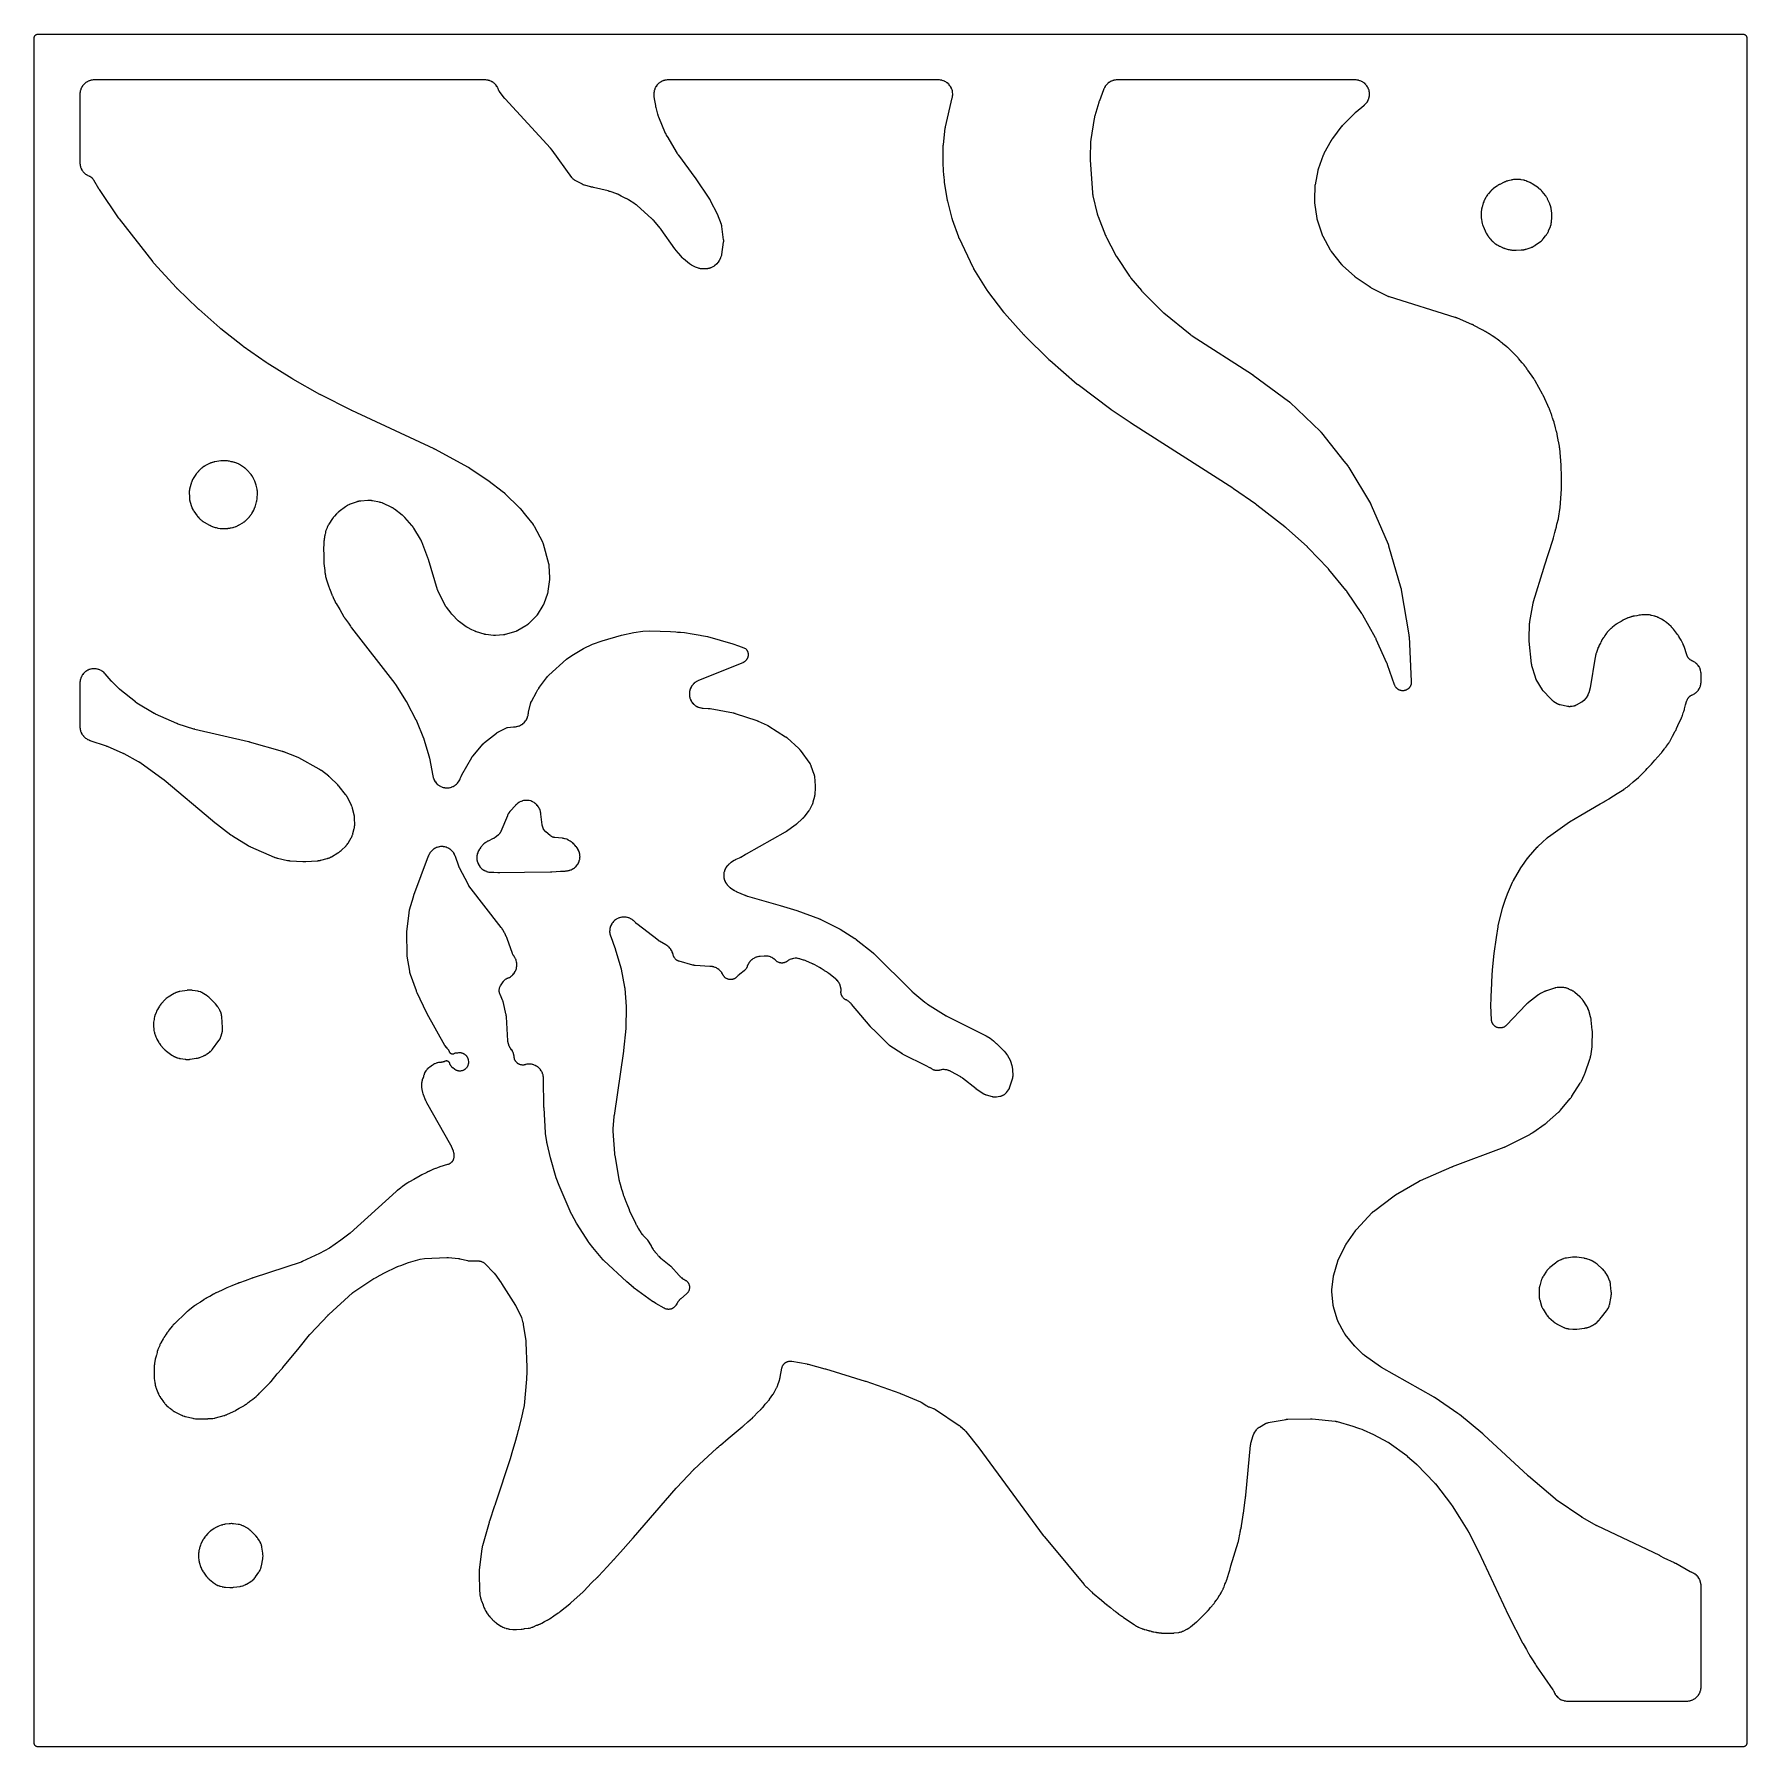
# Model space of a CAD drawing. Header units: millimetres. Extents: x 0 to 300, y 0 to 300.
import ezdxf

# ---------------------------------------------------------------- set-up
doc = ezdxf.new("R2010")
doc.units = ezdxf.units.MM
doc.layers.add('CUT', color=7, linetype='CONTINUOUS')

msp = doc.modelspace()

# ---------------------------------------------------------------- linework, layer by layer
at = {"layer": 'CUT'}
for points in [[(-0.0162, 299.6918), (0.009, 299.745), (0.0392, 299.7954), (0.0743, 299.8427), (0.1137, 299.8863), (0.1573, 299.9257), (0.2046, 299.9608), (0.255, 299.991), (0.3082, 300.0162), (0.3635, 300.036), (0.4206, 300.0503), (0.4788, 300.0589), (0.5522, 300.0625), (1.4375, 300.0625), (2.5557, 300.0625), (153.25, 300.0625), (213.1183, 300.0625), (298.4971, 300.0625), (298.5266, 300.0625), (299.4119, 300.0625), (299.4853, 300.0589), (299.5435, 300.0503), (299.6005, 300.036), (299.6559, 300.0162), (299.7091, 299.991), (299.7595, 299.9608), (299.8068, 299.9257), (299.8503, 299.8863), (299.8898, 299.8427), (299.9249, 299.7954), (299.9551, 299.745), (299.9802, 299.6918), (300.0001, 299.6365), (300.0143, 299.5794), (300.023, 299.5212), (300.0266, 299.4478), (300.0266, 298.5625), (300.0266, 1.4375), (300.0266, 0.5522), (300.023, 0.4788), (300.0143, 0.4206), (300.0001, 0.3635), (299.9802, 0.3082), (299.9551, 0.255), (299.9249, 0.2046), (299.8898, 0.1573), (299.8503, 0.1137), (299.8068, 0.0743), (299.7595, 0.0392), (299.7091, 0.009), (299.6559, -0.0162), (299.6005, -0.036), (299.5435, -0.0503), (299.4853, -0.0589), (299.4119, -0.0625), (298.5266, -0.0625), (1.4375, -0.0625), (0.5522, -0.0625), (0.4788, -0.0589), (0.4206, -0.0503), (0.3635, -0.036), (0.3082, -0.0162), (0.255, 0.009), (0.2046, 0.0392), (0.1573, 0.0743), (0.1137, 0.1137), (0.0743, 0.1573), (0.0392, 0.2046), (0.009, 0.255), (-0.0162, 0.3082), (-0.036, 0.3635), (-0.0503, 0.4206), (-0.0589, 0.4788), (-0.0625, 0.5522), (-0.0625, 1.4375), (-0.0625, 298.5625), (-0.0625, 299.4478), (-0.0589, 299.5212), (-0.0503, 299.5794), (-0.036, 299.6365)], [(8.156, 276.5332), (8.1799, 276.4812), (8.263, 276.3204), (8.2917, 276.2709), (8.3898, 276.1187), (8.4231, 276.0722), (8.5352, 275.9301), (8.5728, 275.8869), (8.698, 275.7561), (8.7395, 275.7167), (8.8766, 275.5985), (8.9217, 275.5632), (9.0694, 275.4586), (9.1176, 275.4278), (9.2746, 275.3377), (9.3256, 275.3116), (9.4928, 275.2359), (9.5191, 275.2247), (9.5395, 275.2166), (9.5781, 275.2002), (9.6482, 275.1686), (9.7229, 275.1306), (9.7714, 275.103), (9.8423, 275.0581), (9.888, 275.0261), (9.9544, 274.9749), (9.997, 274.9388), (10.0583, 274.8816), (10.0973, 274.8416), (10.153, 274.779), (10.1882, 274.7356), (10.2378, 274.668), (10.2804, 274.6041), (10.3028, 274.5686), (11.2168, 273.0462), (11.2206, 273.0399), (11.2476, 272.9962), (11.2518, 272.9895), (11.2861, 272.9355), (11.2903, 272.929), (11.318, 272.8867), (11.3226, 272.8798), (14.6662, 267.917), (14.6717, 267.909), (14.7105, 267.8534), (14.7166, 267.8449), (14.7662, 267.7764), (14.7722, 267.7681), (14.8123, 267.7147), (14.819, 267.706), (20.6982, 260.1609), (20.7058, 260.1514), (20.7559, 260.0896), (20.7638, 260.0802), (20.8283, 260.004), (20.8363, 259.9947), (20.889, 259.935), (20.8972, 259.926), (24.8363, 255.6425), (24.8422, 255.6363), (24.8829, 255.5932), (24.8893, 255.5866), (24.9409, 255.5337), (24.9472, 255.5273), (24.9886, 255.4861), (24.9955, 255.4794), (28.6264, 251.9806), (28.6265, 251.9804), (28.6313, 251.9759), (28.6644, 251.9446), (28.6696, 251.9398), (28.7114, 251.9014), (28.7165, 251.8967), (28.7499, 251.8667), (28.7554, 251.8618), (32.4476, 248.6204), (32.4536, 248.6152), (32.4954, 248.5795), (32.5018, 248.574), (32.5546, 248.5302), (32.5565, 248.5286), (32.5705, 248.517), (32.5769, 248.5118), (32.619, 248.4777), (32.626, 248.4722), (36.4148, 245.505), (36.4207, 245.5005), (36.4616, 245.4693), (36.4679, 245.4645), (36.503, 245.4384), (36.5194, 245.4262), (36.5257, 245.4216), (36.5668, 245.3919), (36.5735, 245.3871), (40.563, 242.5863), (40.5693, 242.5819), (40.6136, 242.5517), (40.6204, 242.5471), (40.6761, 242.5102), (40.678, 242.5089), (40.6928, 242.4991), (40.6996, 242.4946), (40.744, 242.4661), (40.7513, 242.4614), (45.0708, 239.7685), (45.076, 239.7653), (45.1122, 239.7432), (45.1178, 239.7399), (45.1633, 239.7128), (45.1688, 239.7096), (45.2049, 239.6886), (45.2109, 239.6852), (49.9412, 237.0126), (49.9469, 237.0094), (49.9869, 236.9873), (49.9931, 236.984), (50.0433, 236.9571), (50.0447, 236.9564), (50.0584, 236.949), (50.0645, 236.9458), (50.1044, 236.925), (50.111, 236.9216), (55.3924, 234.2538), (55.3961, 234.2519), (55.4221, 234.239), (55.4261, 234.237), (55.4586, 234.2212), (55.4607, 234.2202), (55.4686, 234.2163), (55.4726, 234.2144), (55.4984, 234.2021), (55.5027, 234.2001), (69.9391, 227.4352), (69.9434, 227.4331), (69.9535, 227.4283), (69.9579, 227.4263), (69.9682, 227.4213), (69.9735, 227.4187), (69.9858, 227.4127), (69.9911, 227.41), (69.9972, 227.407), (70.0025, 227.4044), (70.0148, 227.3981), (70.0194, 227.3958), (70.0293, 227.3907), (70.0434, 227.3833), (70.0496, 227.38), (75.9819, 224.2109), (75.9879, 224.2076), (76.002, 224.2), (76.008, 224.1967), (76.0224, 224.1887), (76.0297, 224.1846), (76.0468, 224.1749), (76.0491, 224.1736), (76.0542, 224.1706), (76.0735, 224.1591), (76.0817, 224.1541), (76.0912, 224.1483), (76.0994, 224.1432), (76.1185, 224.1312), (76.1267, 224.126), (76.1366, 224.1196), (76.1447, 224.1144), (76.1636, 224.102), (76.1716, 224.0966), (79.4267, 221.9061), (82.1877, 219.8018), (82.1992, 219.7929), (82.2257, 219.772), (82.237, 219.7629), (82.2507, 219.7518), (82.2619, 219.7425), (82.2878, 219.7208), (82.2988, 219.7113), (82.3113, 219.7004), (82.3222, 219.6908), (82.3473, 219.6683), (82.358, 219.6585), (82.371, 219.6465), (82.3815, 219.6366), (82.4059, 219.6132), (82.4163, 219.6031), (84.9637, 217.083), (84.9728, 217.0739), (84.9938, 217.0525), (85.0027, 217.0432), (85.0136, 217.0319), (85.0224, 217.0225), (85.0341, 217.0099), (85.04, 217.0034), (85.0498, 216.9926), (85.0583, 216.983), (85.0779, 216.9607), (85.0862, 216.9511), (85.0963, 216.9392), (85.1045, 216.9295), (85.1234, 216.9066), (85.1315, 216.8967), (86.0282, 215.7818), (87.3568, 214.1271), (87.3636, 214.1185), (87.3742, 214.1051), (87.3912, 214.0826), (87.4135, 214.0522), (87.4329, 214.0247), (87.4453, 214.0064), (87.4479, 214.0024), (87.4655, 213.9745), (87.5034, 213.9117), (87.5252, 213.8734), (87.5322, 213.8604), (87.5374, 213.8506), (88.9801, 211.0915), (88.9856, 211.0808), (88.9929, 211.0664), (89.0135, 211.0228), (89.0458, 210.9494), (89.0595, 210.9167), (89.0718, 210.8834), (89.0981, 210.8076), (89.1127, 210.7617), (89.1172, 210.7461), (89.1205, 210.7345), (90.057, 207.3222), (90.0601, 207.3107), (90.0641, 207.2951), (90.0749, 207.2486), (90.0909, 207.1706), (90.0972, 207.136), (90.1022, 207.1011), (90.1115, 207.0252), (90.114, 206.9996), (90.1151, 206.9834), (90.1158, 206.9715), (90.2368, 204.8169), (90.2373, 204.8065), (90.238, 204.7904), (90.2388, 204.7638), (90.2394, 204.728), (90.2393, 204.6962), (90.2388, 204.6711), (90.2384, 204.6567), (90.2382, 204.6513), (90.2365, 204.6202), (90.2316, 204.551), (90.2276, 204.5095), (90.226, 204.4956), (90.2247, 204.4852), (89.9591, 202.4355), (89.9575, 202.4237), (89.9552, 202.4077), (89.9472, 202.3606), (89.9317, 202.2824), (89.9242, 202.248), (89.9153, 202.2139), (89.8937, 202.1372), (89.8795, 202.0916), (89.8743, 202.0763), (89.8704, 202.065), (89.2322, 200.2685), (89.2281, 200.2573), (89.2226, 200.2423), (89.205, 200.1983), (89.1737, 200.1257), (89.1592, 200.0939), (89.1435, 200.0627), (89.1065, 199.9928), (89.0833, 199.9515), (89.0751, 199.9378), (89.0689, 199.9277), (88.091, 198.3399), (88.084, 198.3287), (88.0745, 198.3137), (88.0448, 198.27), (87.9933, 198.1986), (87.9698, 198.1676), (87.945, 198.1376), (87.9075, 198.0943), (87.8722, 198.0558), (87.8595, 198.0429), (87.8501, 198.0333), (86.5514, 196.7414), (86.5447, 196.7349), (86.5344, 196.7248), (86.5171, 196.7084), (86.4936, 196.6867), (86.4724, 196.6678), (86.4694, 196.6651), (86.4308, 196.6335), (86.377, 196.5918), (86.3245, 196.5541), (86.2864, 196.5288), (86.2676, 196.5168), (86.2653, 196.5154), (86.2574, 196.5106), (86.0785, 196.4041), (84.6851, 195.5789), (84.6731, 195.572), (84.657, 195.5628), (84.6083, 195.5369), (84.5259, 195.4963), (84.4891, 195.4792), (84.4515, 195.4638), (84.3657, 195.4308), (84.3337, 195.4197), (84.3328, 195.4194), (84.3238, 195.4167), (82.4851, 194.8721), (82.4739, 194.8688), (82.4588, 194.8646), (82.4136, 194.8531), (82.3379, 194.8359), (82.3043, 194.8289), (82.2704, 194.8233), (82.2065, 194.8139), (82.1769, 194.8103), (82.1612, 194.8088), (82.1495, 194.8078), (80.7737, 194.6949), (80.7625, 194.6941), (80.7474, 194.693), (80.7025, 194.691), (80.6276, 194.6896), (80.5945, 194.6896), (80.5613, 194.6908), (80.4865, 194.6949), (80.4417, 194.6985), (80.4267, 194.7001), (80.4155, 194.7014), (79.0665, 194.8611), (79.0569, 194.8623), (79.042, 194.8643), (79.0174, 194.8678), (78.9846, 194.8729), (78.9555, 194.878), (78.9325, 194.8824), (78.9193, 194.885), (78.9144, 194.886), (78.8861, 194.8924), (78.8234, 194.9075), (78.7859, 194.9173), (78.7734, 194.9209), (78.7641, 194.9237), (77.4428, 195.3177), (77.4333, 195.3206), (77.4187, 195.3252), (77.3946, 195.333), (77.3713, 195.341), (77.3571, 195.346), (77.3352, 195.3543), (77.3227, 195.3591), (77.3181, 195.3609), (77.2913, 195.372), (77.232, 195.3976), (77.1969, 195.4136), (77.1851, 195.4193), (77.1764, 195.4236), (76.6405, 195.6898), (75.873, 196.0754), (75.8644, 196.0797), (75.8511, 196.0866), (75.8292, 196.0983), (75.8001, 196.1144), (75.7744, 196.129), (75.7707, 196.1313), (75.7569, 196.14), (75.7023, 196.1758), (75.6701, 196.198), (75.6594, 196.2057), (75.6514, 196.2115), (74.4536, 197.0942), (74.448, 197.0983), (74.4351, 197.108), (74.4327, 197.1098), (74.408, 197.1291), (74.3592, 197.1687), (74.3426, 197.1825), (74.3203, 197.2025), (74.2621, 197.2565), (74.2376, 197.2801), (73.1727, 198.3475), (73.161, 198.3594), (73.1341, 198.3875), (73.1226, 198.3996), (73.1091, 198.4142), (73.098, 198.4263), (73.0724, 198.455), (73.0681, 198.4599), (73.0666, 198.4617), (73.042, 198.4913), (73.0316, 198.5041), (73.019, 198.5198), (73.0088, 198.5327), (72.9853, 198.5632), (72.9753, 198.5763), (72.172, 199.6569), (72.0276, 199.852), (72.0218, 199.8601), (72.0148, 199.8698), (72.0113, 199.8747), (71.9917, 199.9034), (71.9747, 199.9292), (71.9616, 199.9499), (71.9542, 199.9617), (71.9515, 199.9662), (71.9361, 199.9923), (71.9028, 200.051), (71.8837, 200.0866), (71.8775, 200.0988), (71.873, 200.1079), (70.7239, 202.4304), (70.7198, 202.4389), (70.7134, 202.452), (70.7032, 202.4739), (70.69, 202.5035), (70.6786, 202.5299), (70.6699, 202.5511), (70.665, 202.5632), (70.6649, 202.5635), (70.6464, 202.6151), (70.6344, 202.6508), (70.6306, 202.663), (70.6278, 202.672), (69.0162, 208.0269), (69.0131, 208.0369), (68.991, 208.1061), (68.9875, 208.1167), (68.9582, 208.2024), (68.9546, 208.2128), (68.9303, 208.2801), (68.9262, 208.2911), (67.8513, 211.0932), (67.8465, 211.1053), (67.8143, 211.1841), (67.8093, 211.1961), (67.7889, 211.243), (67.7779, 211.2668), (67.7034, 211.4196), (67.6914, 211.4429), (67.6671, 211.4878), (67.6607, 211.4993), (67.6185, 211.5731), (67.6119, 211.5844), (66.4738, 213.4795), (66.4666, 213.4913), (66.4184, 213.5674), (66.4109, 213.579), (66.3809, 213.6241), (66.3651, 213.6468), (66.2586, 213.7919), (66.2416, 213.8138), (66.2076, 213.8559), (66.1988, 213.8666), (66.1406, 213.9353), (66.1316, 213.9458), (64.8596, 215.38), (64.85, 215.3906), (64.7867, 215.4585), (64.7769, 215.4689), (64.7379, 215.5088), (64.7175, 215.5288), (64.5817, 215.6553), (64.5604, 215.6742), (64.5178, 215.7103), (64.5068, 215.7194), (64.4345, 215.7776), (64.4233, 215.7865), (63.0565, 216.8359), (63.0437, 216.8455), (62.9599, 216.9064), (62.9469, 216.9156), (62.8956, 216.9508), (62.8688, 216.9682), (62.692, 217.0762), (62.6644, 217.0921), (62.6096, 217.1217), (62.5955, 217.129), (62.503, 217.1759), (62.4887, 217.1829), (61.161, 217.8115), (61.1584, 217.8127), (61.1416, 217.8203), (61.0323, 217.8681), (61.0153, 217.8752), (60.9489, 217.9018), (60.9144, 217.9144), (60.6879, 217.9894), (60.6527, 217.9998), (60.5835, 218.0181), (60.5657, 218.0225), (60.4494, 218.0495), (60.4315, 218.0534), (59.2016, 218.2992), (59.1882, 218.3017), (59.1007, 218.3172), (59.0872, 218.3194), (59.0583, 218.3238), (59.055, 218.3243), (59.0021, 218.3324), (58.9749, 218.3359), (58.8, 218.3544), (58.7453, 218.3577), (58.5695, 218.3601), (58.5421, 218.3599), (58.4885, 218.3582), (58.4748, 218.3576), (58.3858, 218.3527), (58.3722, 218.3518), (57.1642, 218.2579), (57.1507, 218.2567), (57.0633, 218.248), (57.0498, 218.2465), (56.9974, 218.24), (56.9706, 218.2361), (56.7997, 218.2072), (56.7469, 218.1957), (56.5792, 218.1515), (56.5532, 218.144), (56.5526, 218.1438), (56.5422, 218.1411), (56.5155, 218.1333), (56.4638, 218.1169), (56.4507, 218.1125), (56.3653, 218.0832), (56.3522, 218.0785), (56.0247, 217.9576), (55.3076, 217.6974), (55.2939, 217.6923), (55.2057, 217.6578), (55.1922, 217.6524), (55.1397, 217.6304), (55.1131, 217.6185), (55.0838, 217.6045), (55.0742, 217.6004), (55.0477, 217.5883), (54.8796, 217.507), (54.8285, 217.4791), (54.6691, 217.3818), (54.6447, 217.366), (54.5976, 217.3341), (54.5856, 217.3258), (54.5086, 217.2707), (54.4969, 217.2621), (53.3469, 216.3967), (53.3367, 216.3888), (53.2705, 216.3367), (53.2604, 216.3285), (53.2212, 216.2963), (53.2016, 216.2794), (53.1111, 216.1982), (53.0461, 216.1399), (53.0261, 216.1212), (52.9879, 216.0836), (52.9782, 216.0739), (52.9161, 216.01), (52.9067, 216.0001), (52.5526, 215.6188), (52.5439, 215.6093), (52.4885, 215.547), (52.4801, 215.5373), (52.4476, 215.4992), (52.4314, 215.4793), (52.3288, 215.348), (52.3135, 215.3274), (52.2844, 215.2867), (52.277, 215.2761), (52.23, 215.2073), (52.2229, 215.1966), (51.567, 214.1899), (51.5662, 214.1887), (51.5089, 214.1007), (51.5014, 214.0889), (51.4536, 214.0116), (51.4464, 213.9997), (51.4188, 213.9526), (51.4052, 213.9281), (51.3206, 213.7674), (51.3082, 213.7424), (51.2851, 213.6929), (51.2793, 213.6802), (51.2427, 213.597), (51.2372, 213.5842), (51.1368, 213.3404), (51.1308, 213.3254), (51.0934, 213.2273), (51.0878, 213.2121), (51.067, 213.1526), (51.0571, 213.1218), (50.9984, 212.9203), (50.9902, 212.889), (50.9759, 212.8276), (50.9724, 212.8118), (50.9513, 212.7089), (50.9483, 212.6931), (50.9069, 212.4598), (50.9053, 212.4546), (50.8753, 212.3502), (50.871, 212.3341), (50.8547, 212.2709), (50.8473, 212.2383), (50.805, 212.0255), (50.7995, 211.9925), (50.7903, 211.928), (50.7882, 211.9114), (50.7761, 211.8035), (50.7744, 211.7868), (50.7624, 211.6455), (50.7155, 211.3809), (50.7133, 211.368), (50.7003, 211.2836), (50.6984, 211.2706), (50.6917, 211.2198), (50.6888, 211.1937), (50.6738, 211.0237), (50.672, 210.9975), (50.6698, 210.9463), (50.6693, 210.9332), (50.6674, 210.8478), (50.6673, 210.8347), (50.6671, 210.521), (50.6307, 210.0908), (50.6299, 210.0804), (50.625, 210.0078), (50.6243, 209.9969), (50.622, 209.9493), (50.6213, 209.9263), (50.6198, 209.7829), (50.6199, 209.7608), (50.6209, 209.7224), (50.6213, 209.712), (50.6244, 209.6401), (50.6251, 209.6284), (50.6663, 208.9737), (50.6657, 207.7847), (50.666, 207.7659), (50.6698, 207.6433), (50.6707, 207.6245), (50.6803, 207.4709), (50.6818, 207.4521), (50.6933, 207.33), (50.6953, 207.3113), (50.8473, 206.1049), (50.8642, 205.8372), (50.8654, 205.8209), (50.8749, 205.7154), (50.8766, 205.6992), (50.8841, 205.6361), (50.8888, 205.6038), (50.9249, 205.3952), (50.9314, 205.3632), (50.9456, 205.3012), (50.9495, 205.2854), (50.9514, 205.278), (50.9535, 205.2612), (50.9558, 205.2452), (50.9717, 205.1415), (50.9743, 205.1256), (50.9856, 205.0636), (50.9922, 205.032), (51.0405, 204.828), (51.0488, 204.7968), (51.0667, 204.7364), (51.0714, 204.721), (51.1038, 204.6212), (51.109, 204.6059), (51.285, 204.1092), (51.4938, 203.3841), (51.4994, 203.3657), (51.5376, 203.2472), (51.5438, 203.229), (51.5966, 203.0818), (51.6033, 203.0639), (51.6491, 202.948), (51.6565, 202.9303), (51.9121, 202.3391), (52.031, 202.0035), (52.0352, 201.9921), (52.0629, 201.9187), (52.0673, 201.9074), (52.0848, 201.8636), (52.0943, 201.8413), (52.1584, 201.6981), (52.1687, 201.6762), (52.1897, 201.6339), (52.1952, 201.6232), (52.2316, 201.5536), (52.2373, 201.5429), (52.328, 201.3776), (52.6111, 200.723), (52.6155, 200.713), (52.6469, 200.6438), (52.6517, 200.6335), (52.6732, 200.5886), (52.6839, 200.5671), (52.7538, 200.4347), (52.7649, 200.4144), (52.785, 200.3797), (52.7905, 200.3704), (52.8292, 200.306), (52.8356, 200.2956), (53.4958, 199.248), (54.1937, 197.9752), (54.1989, 197.9659), (54.2362, 197.9007), (54.2418, 197.891), (54.2671, 197.8488), (54.2796, 197.8286), (54.3603, 197.7048), (54.3732, 197.6859), (54.396, 197.6536), (54.4023, 197.6449), (54.4462, 197.5851), (54.4535, 197.5754), (54.9947, 196.869), (55.3351, 196.3288), (55.343, 196.3165), (55.3956, 196.2374), (55.4038, 196.2254), (55.4722, 196.1277), (55.4808, 196.1158), (55.5371, 196.0394), (55.5459, 196.0277), (63.1181, 186.2649), (63.1244, 186.2567), (63.139, 186.2375), (63.1452, 186.2292), (63.1527, 186.219), (63.1588, 186.2107), (63.1729, 186.1911), (63.1789, 186.1826), (63.1858, 186.1729), (63.1917, 186.1644), (63.2054, 186.1445), (63.2112, 186.1359), (63.2182, 186.1254), (63.224, 186.1168), (63.2372, 186.0966), (63.2428, 186.0879), (65.1388, 183.1145), (65.1438, 183.1066), (65.1554, 183.088), (65.1603, 183.08), (65.1663, 183.0703), (65.1711, 183.0622), (65.1823, 183.0434), (65.187, 183.0353), (65.1924, 183.026), (65.1971, 183.0179), (65.2079, 182.9988), (65.2125, 182.9907), (65.218, 182.9807), (65.2225, 182.9724), (65.2329, 182.9532), (65.2373, 182.9449), (66.8266, 179.9242), (66.8316, 179.9145), (66.8432, 179.8919), (66.8481, 179.8821), (66.854, 179.8702), (66.8588, 179.8604), (66.8698, 179.8375), (66.8745, 179.8276), (66.8798, 179.8162), (66.8843, 179.8063), (66.8948, 179.7831), (66.8992, 179.7732), (66.9045, 179.761), (66.9088, 179.751), (66.9187, 179.7275), (66.9229, 179.7175), (68.1453, 176.7219), (68.1494, 176.7115), (68.159, 176.6872), (68.1631, 176.6767), (68.1679, 176.6639), (68.1718, 176.6534), (68.1808, 176.6288), (68.1846, 176.6183), (68.1888, 176.6061), (68.1925, 176.5955), (68.2009, 176.5707), (68.2044, 176.5601), (68.2086, 176.5471), (68.212, 176.5364), (68.2197, 176.5114), (68.2229, 176.5007), (69.1314, 173.4317), (69.1345, 173.421), (69.1416, 173.396), (69.1445, 173.3853), (69.1481, 173.3721), (69.1509, 173.3614), (69.1573, 173.3362), (69.16, 173.3254), (69.163, 173.313), (69.1656, 173.3022), (69.1714, 173.2769), (69.1739, 173.266), (69.1767, 173.2527), (69.179, 173.2418), (69.1842, 173.2164), (69.1864, 173.2055), (69.7795, 170.1025), (69.7799, 170.1003), (69.7816, 170.0918), (69.7938, 170.0329), (69.7957, 170.0237), (69.8135, 169.9441), (69.8205, 169.9158), (69.8692, 169.7378), (69.8875, 169.6821), (69.9554, 169.5044), (69.9795, 169.4496), (70.0643, 169.2806), (70.0937, 169.2285), (70.195, 169.0687), (70.2294, 169.0198), (70.3461, 168.8709), (70.3852, 168.8257), (70.5161, 168.6891), (70.5596, 168.6481), (70.7034, 168.5252), (70.7508, 168.4887), (70.9061, 168.3808), (70.9569, 168.3491), (71.1222, 168.2572), (71.1759, 168.2308), (71.3495, 168.1558), (71.4055, 168.1349), (71.5858, 168.0775), (71.6436, 168.0623), (71.8287, 168.0232), (71.8877, 168.0138), (72.0758, 167.9933), (72.1355, 167.9898), (72.3246, 167.9882), (72.3844, 167.9906), (72.5727, 168.0078), (72.632, 168.0162), (72.8177, 168.0521), (72.8758, 168.0664), (73.057, 168.1206), (73.1134, 168.1406), (73.2883, 168.2125), (73.3424, 168.238), (73.5093, 168.3271), (73.5606, 168.3578), (73.7177, 168.463), (73.7657, 168.4987), (73.9117, 168.6191), (73.9559, 168.6594), (74.0891, 168.7937), (74.129, 168.8382), (74.2482, 168.9851), (74.2835, 169.0333), (74.3875, 169.1913), (74.4178, 169.2429), (74.5067, 169.4128), (74.5199, 169.4397), (74.5444, 169.4927), (74.5505, 169.5064), (74.589, 169.5956), (74.5948, 169.6095), (74.745, 169.983), (74.7509, 169.9972), (74.7648, 170.0303), (74.771, 170.0444), (74.7785, 170.0616), (74.7849, 170.0756), (74.8, 170.1081), (74.8018, 170.1119), (74.8033, 170.115), (74.8101, 170.1289), (74.8264, 170.1611), (74.8335, 170.1748), (74.8423, 170.1915), (74.8496, 170.2051), (74.8669, 170.2367), (74.8745, 170.2502), (76.6278, 173.317), (76.6332, 173.3262), (76.6415, 173.3404), (76.6557, 173.3637), (76.6752, 173.3947), (76.693, 173.4219), (76.698, 173.4293), (76.7001, 173.4322), (76.7188, 173.4579), (76.7615, 173.5142), (76.7879, 173.5473), (76.7971, 173.5583), (76.8039, 173.5664), (78.6126, 175.6815), (78.6193, 175.6893), (78.6299, 175.7013), (78.6476, 175.721), (78.6717, 175.7469), (78.6935, 175.7696), (78.7111, 175.7873), (78.7213, 175.7974), (78.7231, 175.7991), (78.7251, 175.8011), (78.7477, 175.8223), (78.7987, 175.8684), (78.8299, 175.8954), (78.8406, 175.9043), (78.8486, 175.9108), (80.9165, 177.579), (80.927, 177.5873), (80.9412, 177.5984), (80.9843, 177.6302), (81.0577, 177.6809), (81.0907, 177.7026), (81.1245, 177.7227), (81.2022, 177.7667), (81.2495, 177.7917), (81.2657, 177.7996), (81.2778, 177.8054), (82.8376, 178.5414), (82.8644, 178.5533), (83.8955, 178.6854), (83.9062, 178.6867), (83.9227, 178.6886), (83.95, 178.6913), (83.9868, 178.6945), (84.0195, 178.6967), (84.0481, 178.6981), (84.0522, 178.6983), (84.1565, 178.7041), (84.1714, 178.7051), (84.2275, 178.7096), (84.2563, 178.7126), (84.4402, 178.7364), (84.4972, 178.7465), (84.6755, 178.7874), (84.7312, 178.803), (84.9048, 178.8608), (84.9587, 178.8817), (85.1259, 178.9559), (85.1776, 178.9819), (85.3368, 179.0719), (85.3858, 179.1028), (85.5356, 179.2077), (85.5814, 179.2432), (85.7204, 179.362), (85.7625, 179.4017), (85.8895, 179.5334), (85.9276, 179.577), (86.0412, 179.7203), (86.075, 179.7673), (86.1743, 179.9209), (86.2033, 179.971), (86.2874, 180.1334), (86.3115, 180.1861), (86.3795, 180.3559), (86.3984, 180.4106), (86.4498, 180.5861), (86.4634, 180.6424), (86.4658, 180.6551), (86.4679, 180.663), (86.4807, 180.7216), (86.496, 180.8139), (86.498, 180.8246), (86.5028, 180.8531), (86.5041, 180.8627), (86.5122, 180.9112), (86.5164, 180.941), (86.5282, 181.044), (86.53, 181.0587), (86.5345, 181.093), (86.5366, 181.1076), (86.5382, 181.1183), (86.5427, 181.1459), (86.5538, 181.2072), (86.5612, 181.2438), (86.5639, 181.2561), (86.566, 181.2652), (86.9016, 182.6956), (86.9038, 182.7046), (86.9072, 182.7186), (86.9132, 182.7417), (86.9216, 182.7725), (86.9241, 182.7811), (86.9384, 182.8153), (86.961, 182.8691), (86.9838, 182.9236), (87.0653, 183.1183), (87.9241, 184.7746), (88.2046, 185.2131), (88.3389, 185.4231), (88.3512, 185.4423), (88.4699, 185.628), (89.8894, 187.4992), (89.8939, 187.505), (89.9043, 187.5185), (89.9062, 187.521), (89.927, 187.5467), (89.9695, 187.5975), (89.9796, 187.6092), (89.9814, 187.6111), (89.9945, 187.6246), (90.0059, 187.6363), (90.0329, 187.6632), (90.0446, 187.6746), (90.059, 187.6884), (90.0709, 187.6997), (90.0988, 187.7256), (90.1109, 187.7366), (93.2342, 190.5296), (94.129, 191.1835), (96.1745, 192.3894), (97.7896, 193.1752), (99.4357, 193.7316), (102.8321, 194.7397), (105.0226, 195.2299), (106.5935, 195.4581), (107.814, 195.5323), (111.4115, 195.379), (112.3846, 195.3069), (112.6457, 195.2876), (113.1568, 195.2497), (113.8564, 195.1979), (115.2077, 194.9957), (116.2724, 194.8003), (116.6469, 194.7315), (116.868, 194.6909), (117.9162, 194.4986), (122.3702, 193.2237), (123.3666, 192.8916), (123.8387, 192.7055), (124.5834, 192.4085), (124.6267, 192.3662), (124.667, 192.3227), (124.7242, 192.2544), (124.76, 192.207), (124.8102, 192.1334), (124.8412, 192.0828), (124.8839, 192.0045), (124.9097, 191.9511), (124.9444, 191.869), (124.9648, 191.8133), (124.9912, 191.7281), (125.006, 191.6707), (125.0239, 191.5833), (125.0329, 191.5247), (125.042, 191.436), (125.0452, 191.3768), (125.0455, 191.2876), (125.0428, 191.2284), (125.0343, 191.1396), (125.0258, 191.0809), (125.0086, 190.9935), (124.9942, 190.9359), (124.9684, 190.8506), (124.9485, 190.7947), (124.9144, 190.7123), (124.889, 190.6587), (124.8469, 190.5801), (124.8163, 190.5293), (124.7667, 190.4552), (124.7312, 190.4077), (124.6745, 190.3389), (124.6345, 190.2951), (124.5713, 190.2323), (124.5272, 190.1926), (124.458, 190.1364), (124.4102, 190.1012), (124.3358, 190.0521), (124.2847, 190.0219), (124.2058, 189.9804), (124.1318, 189.946), (124.0909, 189.9282), (116.345, 186.7853), (116.3316, 186.7796), (116.2451, 186.7421), (116.2319, 186.7361), (116.1805, 186.7123), (116.1544, 186.6995), (115.9897, 186.6132), (115.9396, 186.5839), (115.7861, 186.4835), (115.7391, 186.4494), (115.5959, 186.3347), (115.5525, 186.2962), (115.4211, 186.1682), (115.3815, 186.1258), (115.2631, 185.9856), (115.2278, 185.9395), (115.1235, 185.7886), (115.0929, 185.7394), (115.0036, 185.5791), (114.9779, 185.5271), (114.9045, 185.3589), (114.8839, 185.3047), (114.8272, 185.1302), (114.8119, 185.0742), (114.7722, 184.8951), (114.7624, 184.8379), (114.7403, 184.6558), (114.7361, 184.5979), (114.7316, 184.4145), (114.733, 184.3565), (114.7463, 184.1736), (114.7533, 184.1159), (114.7841, 183.9351), (114.7967, 183.8785), (114.8449, 183.7014), (114.8628, 183.6463), (114.9279, 183.4747), (114.9511, 183.4215), (115.0324, 183.2571), (115.0606, 183.2064), (115.1575, 183.0506), (115.1905, 183.0028), (115.3019, 182.8571), (115.3394, 182.8128), (115.4644, 182.6785), (115.5059, 182.638), (115.6433, 182.5164), (115.6886, 182.4801), (115.8371, 182.3724), (115.8856, 182.3406), (116.0438, 182.2477), (116.0952, 182.2208), (116.2617, 182.1436), (116.3154, 182.1218), (116.4885, 182.0611), (116.5442, 182.0445), (116.7223, 182.0008), (116.7793, 181.9897), (116.9634, 181.963), (116.9922, 181.9596), (117.0486, 181.9542), (117.063, 181.953), (117.1571, 181.9462), (117.1716, 181.9454), (118.0434, 181.9042), (118.0584, 181.9034), (118.0933, 181.9012), (118.1083, 181.9001), (118.1265, 181.8986), (118.1414, 181.8973), (118.1762, 181.8939), (118.1911, 181.8923), (118.2082, 181.8904), (118.2231, 181.8885), (118.2578, 181.884), (118.2726, 181.8819), (118.2907, 181.8792), (118.3055, 181.8769), (118.34, 181.8712), (118.3548, 181.8687), (122.4517, 181.1214), (122.4671, 181.1185), (122.5028, 181.1113), (122.5181, 181.1081), (122.5367, 181.1041), (122.5519, 181.1006), (122.5874, 181.0922), (122.6025, 181.0885), (122.6199, 181.084), (122.635, 181.08), (122.6701, 181.0704), (122.6852, 181.0662), (122.7034, 181.0608), (122.7184, 181.0563), (122.7532, 181.0455), (122.768, 181.0407), (126.5357, 179.7954), (126.5478, 179.7913), (126.5759, 179.7815), (126.588, 179.7772), (126.6026, 179.7719), (126.6146, 179.7675), (126.6424, 179.757), (126.6544, 179.7524), (126.668, 179.747), (126.6798, 179.7422), (126.7074, 179.7309), (126.7192, 179.7259), (126.7335, 179.7198), (126.7452, 179.7147), (126.7724, 179.7026), (126.784, 179.6973), (128.3768, 178.9616), (128.3899, 178.9554), (128.4204, 178.9407), (128.4334, 178.9343), (128.4492, 178.9264), (128.4621, 178.9198), (128.4921, 178.9041), (128.5049, 178.8973), (128.5196, 178.8894), (128.5323, 178.8824), (128.5618, 178.8657), (128.5743, 178.8585), (128.5896, 178.8496), (128.6021, 178.8421), (128.631, 178.8246), (128.6434, 178.817), (131.595, 176.9595), (131.6034, 176.9541), (131.6165, 176.9457), (131.6378, 176.9315), (131.6662, 176.912), (131.6911, 176.8943), (131.7106, 176.8799), (131.7217, 176.8716), (131.7258, 176.8685), (131.7494, 176.8499), (131.8012, 176.8077), (131.8316, 176.7817), (131.8417, 176.7727), (131.8492, 176.766), (133.9035, 174.8916), (133.9121, 174.8836), (133.9237, 174.8728), (133.9571, 174.8398), (134.0113, 174.7834), (134.0348, 174.758), (134.0573, 174.7317), (134.107, 174.6712), (134.1358, 174.6342), (134.1452, 174.6215), (134.1521, 174.612), (135.8313, 172.2724), (135.8375, 172.2638), (135.8469, 172.2503), (135.8621, 172.2279), (135.882, 172.1975), (135.8993, 172.1702), (135.9016, 172.1663), (135.9295, 172.1168), (135.9654, 172.0482), (135.9967, 171.9818), (136.0169, 171.934), (136.0327, 171.894), (136.0375, 171.8808), (136.0411, 171.8709), (136.57, 170.3777), (136.5731, 170.3685), (136.578, 170.3544), (136.5857, 170.3309), (136.5955, 170.2992), (136.6038, 170.271), (136.6049, 170.267), (136.6173, 170.2167), (136.6321, 170.1478), (136.6437, 170.0819), (136.6502, 170.035), (136.6548, 169.996), (136.656, 169.9833), (136.6568, 169.9737), (136.7949, 168.3185), (136.7954, 168.3113), (136.7967, 168.2945), (136.7969, 168.2914), (136.7987, 168.2588), (136.801, 168.1934), (136.8015, 168.1709), (136.801, 168.1397), (136.7981, 168.0572), (136.7961, 168.0218), (136.7048, 166.798), (136.7041, 166.7883), (136.7028, 166.7732), (136.7003, 166.7485), (136.6966, 166.7159), (136.6929, 166.6869), (136.6895, 166.6638), (136.6875, 166.6507), (136.6867, 166.6458), (136.6816, 166.6174), (136.6694, 166.5544), (136.6612, 166.5169), (136.6582, 166.5042), (136.6559, 166.4949), (136.3975, 165.4637), (136.3943, 165.4513), (136.3899, 165.4347), (136.3754, 165.3858), (136.3489, 165.305), (136.3365, 165.2696), (136.3225, 165.2347), (136.2893, 165.1565), (136.2681, 165.1101), (136.2605, 165.0947), (136.2548, 165.0833), (135.7679, 164.13), (135.7627, 164.12), (135.7557, 164.1066), (135.7338, 164.0675), (135.6957, 164.0031), (135.6783, 163.9749), (135.6599, 163.9475), (135.617, 163.8861), (135.5905, 163.85), (135.5812, 163.838), (135.5743, 163.8292), (134.7821, 162.8326), (134.7776, 162.827), (134.767, 162.8139), (134.7651, 162.8115), (134.744, 162.7866), (134.701, 162.7374), (134.6859, 162.7208), (134.6643, 162.6984), (134.6057, 162.6404), (134.5801, 162.6159), (133.4849, 161.6126), (133.4745, 161.6032), (133.4501, 161.5816), (133.4396, 161.5724), (133.4271, 161.5616), (133.4166, 161.5527), (133.3919, 161.5321), (133.3813, 161.5234), (133.3689, 161.5134), (133.3581, 161.5048), (133.3327, 161.4849), (133.3217, 161.4764), (133.3083, 161.4662), (133.2972, 161.4579), (133.2712, 161.4388), (133.26, 161.4307), (131.7354, 160.3456), (131.7256, 160.3387), (131.7025, 160.3227), (131.6926, 160.316), (131.6804, 160.3078), (131.6704, 160.3011), (131.6469, 160.2858), (131.6368, 160.2793), (131.6251, 160.2719), (131.6149, 160.2655), (131.591, 160.2508), (131.5807, 160.2446), (131.5681, 160.2371), (131.5578, 160.231), (131.5335, 160.2169), (131.5231, 160.2109), (124.6858, 156.3712), (124.6794, 156.3676), (124.635, 156.3419), (124.6282, 156.3379), (124.5733, 156.3052), (124.5666, 156.3012), (124.5236, 156.2748), (124.5166, 156.2704), (123.7608, 155.7925), (123.6667, 155.761), (123.6365, 155.75), (123.5782, 155.727), (123.5634, 155.7209), (123.4674, 155.6799), (123.4527, 155.6734), (122.8873, 155.414), (122.8774, 155.4094), (122.8085, 155.3763), (122.7983, 155.3713), (122.7536, 155.3487), (122.7323, 155.3374), (122.6008, 155.2643), (122.5808, 155.2526), (122.5463, 155.2317), (122.5371, 155.226), (122.4732, 155.1855), (122.463, 155.1789), (122.0646, 154.9153), (122.05, 154.9053), (121.9568, 154.8396), (121.9426, 154.8293), (121.8879, 154.7882), (121.8604, 154.7663), (121.6863, 154.6191), (121.6602, 154.5957), (121.6106, 154.5485), (121.598, 154.5362), (121.5177, 154.4552), (121.5055, 154.4425), (121.4593, 154.3931), (121.4496, 154.3825), (121.3874, 154.3126), (121.3779, 154.3018), (121.3415, 154.2589), (121.3234, 154.2365), (121.2109, 154.0902), (121.178, 154.043), (121.0813, 153.8887), (121.0531, 153.8385), (120.9716, 153.6757), (120.9484, 153.623), (120.8829, 153.4531), (120.8648, 153.3985), (120.8159, 153.2231), (120.8032, 153.167), (120.7713, 152.9877), (120.764, 152.9306), (120.7495, 152.7492), (120.7476, 152.6916), (120.7506, 152.5096), (120.7543, 152.4521), (120.7746, 152.2712), (120.7838, 152.2144), (120.8214, 152.0363), (120.836, 151.9806), (120.8906, 151.8069), (120.9104, 151.7528), (120.9813, 151.5851), (121.0063, 151.5333), (121.093, 151.3732), (121.1228, 151.3239), (121.2258, 151.1708), (121.2424, 151.1473), (121.276, 151.1022), (121.2848, 151.0907), (121.3327, 151.0295), (121.351, 151.0072), (121.4019, 150.9483), (121.4114, 150.9375), (121.4492, 150.8958), (121.4691, 150.8749), (121.5996, 150.7441), (121.6422, 150.7053), (121.7846, 150.5877), (121.8073, 150.5699), (121.8523, 150.5362), (121.864, 150.5277), (121.9403, 150.4734), (121.9522, 150.4651), (122.5546, 150.058), (122.5665, 150.0501), (122.6447, 150), (122.6568, 149.9924), (122.7045, 149.9634), (122.7293, 149.9491), (122.8923, 149.8602), (122.9178, 149.8471), (122.968, 149.8228), (122.9809, 149.8167), (123.0655, 149.7782), (123.0785, 149.7724), (124.4722, 149.177), (124.4893, 149.1701), (124.6008, 149.1264), (124.618, 149.12), (124.7595, 149.0695), (124.777, 149.0636), (124.8909, 149.0269), (124.9085, 149.0216), (130.6483, 147.3654), (133.5888, 146.4672), (137.5557, 145.0292), (137.5661, 145.0254), (137.5906, 145.0162), (137.601, 145.0122), (137.6136, 145.0072), (137.624, 145.0031), (137.6368, 144.9979), (137.6436, 144.995), (137.6694, 144.984), (137.6805, 144.9791), (137.6932, 144.9735), (137.7041, 144.9685), (137.7297, 144.9567), (137.7406, 144.9516), (137.7539, 144.9453), (137.7648, 144.94), (137.79, 144.9275), (137.8008, 144.9221), (141.1393, 143.2166), (143.7369, 141.6086), (143.7487, 141.6012), (143.776, 141.5837), (143.7876, 141.5761), (143.8018, 141.5667), (143.8133, 141.559), (143.84, 141.5406), (143.8514, 141.5327), (143.8644, 141.5235), (143.8757, 141.5154), (143.9019, 141.4962), (143.913, 141.4879), (143.9265, 141.4777), (143.9376, 141.4693), (143.9631, 141.4493), (143.974, 141.4407), (146.938, 139.0546), (146.9471, 139.0472), (146.968, 139.0299), (146.9769, 139.0224), (146.9878, 139.0132), (146.9966, 139.0056), (147.0171, 138.9878), (147.0258, 138.9801), (147.0358, 138.9712), (147.0368, 138.9703), (147.0515, 138.9567), (147.06, 138.9488), (147.0703, 138.9391), (147.0787, 138.9311), (147.0982, 138.9123), (147.1065, 138.9041), (153.6672, 132.3981), (153.676, 132.3895), (153.6891, 132.3771), (153.734, 132.3343), (153.7429, 132.326), (153.8167, 132.2586), (153.8258, 132.2504), (153.8857, 132.1979), (153.8949, 132.1899), (155.9853, 130.4305), (156.0023, 130.4167), (156.1145, 130.329), (156.1278, 130.319), (156.1288, 130.3182), (156.1463, 130.3051), (156.2911, 130.2004), (156.3091, 130.1878), (156.4274, 130.1086), (156.4459, 130.0968), (159.7588, 128.0509), (159.7636, 128.0481), (159.7814, 128.0371), (159.7931, 128.03), (159.8696, 127.9851), (159.8815, 127.9783), (159.9789, 127.9241), (159.9909, 127.9176), (160.0694, 127.8762), (160.0815, 127.8699), (166.7653, 124.5374), (167.4412, 124.1328), (168.0188, 123.6389), (168.4623, 123.2596), (168.5276, 123.2038), (168.5444, 123.1894), (169.9277, 121.8379), (170.1725, 121.5101), (170.1822, 121.4971), (170.3338, 121.2942), (170.504, 121.0663), (170.9323, 120.2893), (170.9516, 120.2332), (170.9819, 120.1454), (171.0104, 120.0625), (171.2611, 119.3357), (171.3731, 118.6629), (171.3925, 117.4852), (171.3926, 117.4727), (171.3927, 117.4557), (171.3914, 117.4055), (171.3882, 117.3465), (171.3794, 117.2599), (171.3668, 117.1766), (171.3494, 117.0903), (171.3345, 117.0314), (171.3206, 116.9823), (171.3156, 116.9664), (171.3117, 116.9545), (170.7929, 115.3815), (170.7911, 115.3784), (170.7669, 115.3393), (170.7587, 115.3268), (170.7524, 115.3174), (170.2749, 114.6087), (170.2464, 114.5687), (170.1921, 114.497), (170.1645, 114.4643), (170.0968, 114.3882), (170.0839, 114.3745), (170.0127, 114.3069), (169.9629, 114.2645), (169.8847, 114.2051), (169.8103, 114.1546), (169.7689, 114.1281), (169.7352, 114.1079), (169.6977, 114.0866), (169.6282, 114.0492), (169.5505, 114.0121), (169.4976, 113.9899), (169.4166, 113.9604), (169.3619, 113.9433), (169.2785, 113.9217), (169.2012, 113.9055), (169.1589, 113.8977), (168.5409, 113.7992), (168.4935, 113.793), (168.4065, 113.7838), (168.3112, 113.7788), (168.2476, 113.7789), (168.1522, 113.7841), (168.089, 113.7909), (167.9947, 113.8062), (167.9092, 113.8247), (167.8628, 113.8361), (166.8001, 114.1264), (166.7891, 114.1295), (166.7743, 114.1337), (166.7307, 114.1474), (166.6799, 114.1648), (166.6063, 114.1937), (166.5364, 114.2248), (166.4648, 114.2604), (166.4163, 114.2874), (166.3764, 114.3109), (166.3635, 114.3189), (166.3539, 114.325), (165.1575, 115.0938), (165.1481, 115.0999), (165.1262, 115.1143), (165.1169, 115.1206), (165.1055, 115.1283), (165.0963, 115.1346), (165.0748, 115.1496), (165.0656, 115.1561), (165.0551, 115.1636), (165.046, 115.1702), (165.0249, 115.1857), (165.0159, 115.1924), (165.0049, 115.2007), (164.996, 115.2075), (164.9753, 115.2235), (164.9664, 115.2305), (162.597, 117.1113), (162.5874, 117.1188), (162.5244, 117.1668), (162.5146, 117.174), (162.4761, 117.2021), (162.4561, 117.2161), (162.3245, 117.3041), (162.304, 117.3173), (162.2634, 117.3421), (162.2529, 117.3484), (162.1845, 117.3884), (162.1739, 117.3944), (160.6619, 118.2371), (160.6513, 118.2428), (160.582, 118.2797), (160.5713, 118.2852), (160.5292, 118.3065), (160.5074, 118.317), (160.3647, 118.3821), (160.3425, 118.3917), (160.2989, 118.4095), (160.2876, 118.4139), (160.2171, 118.4411), (160.2015, 118.4469), (160.2014, 118.4469), (160.1923, 118.45), (160.1071, 118.4786), (160.0936, 118.483), (160.0406, 118.4994), (160.0132, 118.5071), (159.8368, 118.5527), (159.7811, 118.5643), (159.6036, 118.5926), (159.5472, 118.5988), (159.3678, 118.6102), (159.3109, 118.6111), (159.1313, 118.6054), (159.0746, 118.6009), (158.8963, 118.5782), (158.8403, 118.5684), (158.6642, 118.5288), (158.6229, 118.518), (158.6155, 118.5157), (158.6134, 118.5152), (158.5794, 118.505), (158.4988, 118.4832), (158.4098, 118.4637), (158.3499, 118.4538), (158.2593, 118.4435), (158.1988, 118.4397), (158.1076, 118.4386), (158.047, 118.441), (157.9562, 118.4491), (157.8961, 118.4576), (157.8066, 118.4749), (157.7477, 118.4894), (157.6604, 118.5156), (157.6033, 118.536), (157.5191, 118.571), (157.4643, 118.5971), (157.3841, 118.6403), (157.3127, 118.6837), (157.2743, 118.7083), (157.2181, 118.7464), (157.2093, 118.7523), (157.1672, 118.7798), (157.1468, 118.7925), (157.0187, 118.869), (156.9987, 118.8804), (156.9637, 118.8996), (156.9541, 118.9047), (156.8878, 118.9394), (156.8769, 118.945), (156.2415, 119.2611), (156.2347, 119.2646), (152.2199, 121.2619), (152.2072, 121.2683), (152.1776, 121.2836), (152.165, 121.2902), (152.1497, 121.2985), (152.1372, 121.3053), (152.1082, 121.3215), (152.0958, 121.3286), (152.0739, 121.3413), (152.0616, 121.3485), (152.0331, 121.3656), (152.0209, 121.3731), (152.0061, 121.3823), (151.9941, 121.3899), (151.9661, 121.4079), (151.9542, 121.4158), (149.8926, 122.7912), (149.8836, 122.7972), (149.8688, 122.8074), (149.8337, 122.8327), (149.7752, 122.877), (149.7497, 122.8971), (149.747, 122.8993), (149.7222, 122.9203), (149.6671, 122.9687), (149.6353, 122.9981), (149.6223, 123.0106), (149.6146, 123.0181), (147.3424, 125.2699), (146.5585, 126.0468), (146.5512, 126.054), (146.5344, 126.0711), (146.5272, 126.0785), (146.5185, 126.0875), (146.5114, 126.095), (146.4949, 126.1124), (146.4879, 126.12), (146.4756, 126.1334), (146.4686, 126.141), (146.4526, 126.1588), (146.4458, 126.1665), (146.4375, 126.1759), (146.4307, 126.1837), (146.4151, 126.2019), (146.4084, 126.2097), (143.1491, 130.0912), (143.1391, 130.1028), (143.073, 130.1775), (143.0627, 130.1888), (143.0219, 130.2327), (143.0005, 130.2546), (142.8594, 130.3914), (142.8132, 130.4318), (142.661, 130.5518), (142.611, 130.5873), (142.4473, 130.6912), (142.3939, 130.7213), (142.2066, 130.8149), (142.2044, 130.816), (142.1115, 130.8619), (142.0352, 130.9044), (141.9867, 130.9346), (141.9156, 130.9837), (141.8698, 131.0186), (141.8038, 131.0744), (141.7616, 131.1135), (141.7011, 131.1753), (141.6629, 131.2184), (141.6087, 131.2857), (141.5748, 131.3322), (141.5273, 131.4044), (141.498, 131.454), (141.4576, 131.5304), (141.4332, 131.5826), (141.4003, 131.6625), (141.3811, 131.7168), (141.356, 131.7995), (141.342, 131.8554), (141.3251, 131.9401), (141.3165, 131.9971), (141.3078, 132.0831), (141.3047, 132.1405), (141.3042, 132.227), (141.3076, 132.3061), (141.3105, 132.3493), (141.3147, 132.3953), (141.3172, 132.4544), (141.3157, 132.6414), (141.3123, 132.7004), (141.2925, 132.8864), (141.2833, 132.9448), (141.2452, 133.1278), (141.2304, 133.1851), (141.1745, 133.3635), (141.154, 133.419), (141.0808, 133.5911), (141.055, 133.6443), (140.9652, 133.8083), (140.9343, 133.8587), (140.8288, 134.0131), (140.7931, 134.0602), (140.6729, 134.2035), (140.6327, 134.2468), (140.4972, 134.3794), (140.4755, 134.3995), (140.4323, 134.4378), (140.4211, 134.4475), (140.3476, 134.5094), (140.3361, 134.5188), (139.118, 135.4948), (139.1008, 135.5081), (138.9877, 135.5922), (138.97, 135.6048), (138.9606, 135.6113), (138.9497, 135.6191), (138.8031, 135.7198), (138.7848, 135.7319), (138.665, 135.8079), (138.6464, 135.8193), (138.437, 135.9418), (138.3494, 136.0077), (138.3382, 136.0159), (138.2651, 136.0684), (138.2538, 136.0764), (138.2091, 136.1069), (138.1859, 136.122), (138.0328, 136.2165), (138.0089, 136.2305), (137.9616, 136.2568), (137.9495, 136.2634), (137.8698, 136.3053), (137.8575, 136.3116), (137.5133, 136.4825), (136.7246, 136.9455), (136.7092, 136.9542), (136.6085, 137.0094), (136.5929, 137.0177), (136.4645, 137.0832), (136.4486, 137.091), (136.3448, 137.1402), (136.3288, 137.1475), (135.1326, 137.6716), (135.1176, 137.678), (135.0193, 137.7179), (135.0042, 137.7238), (134.8795, 137.7705), (134.8642, 137.776), (134.7639, 137.8105), (134.7484, 137.8156), (134.1988, 137.9882), (134.1844, 137.9925), (134.0911, 138.0193), (134.0767, 138.0232), (134.0202, 138.0379), (133.9911, 138.0447), (133.8036, 138.0836), (133.7446, 138.0928), (133.5568, 138.1126), (133.4971, 138.1159), (133.3082, 138.1169), (133.2486, 138.1142), (133.0605, 138.0965), (133.0014, 138.0879), (132.8161, 138.0515), (132.7581, 138.0371), (132.5773, 137.9825), (132.521, 137.9623), (132.3466, 137.89), (132.2926, 137.8644), (132.1262, 137.7751), (132.075, 137.7442), (131.9161, 137.6373), (131.8918, 137.62), (131.8811, 137.612), (131.8441, 137.5857), (131.8321, 137.577), (131.8205, 137.5683), (131.7462, 137.5183), (131.6952, 137.4875), (131.6164, 137.4452), (131.5626, 137.4196), (131.4799, 137.3853), (131.4238, 137.3653), (131.3381, 137.3393), (131.2803, 137.3249), (131.1925, 137.3076), (131.1336, 137.299), (131.0445, 137.2906), (130.987, 137.2879), (130.901, 137.2884), (130.8416, 137.2916), (130.7527, 137.3009), (130.6939, 137.31), (130.6063, 137.3281), (130.5487, 137.343), (130.4634, 137.3696), (130.4075, 137.3902), (130.3253, 137.4252), (130.2717, 137.4512), (130.1934, 137.4942), (130.1427, 137.5253), (130.069, 137.5759), (130.0216, 137.6119), (129.9533, 137.6696), (129.8933, 137.7254), (129.8614, 137.7567), (129.8087, 137.8109), (129.7659, 137.8509), (129.7651, 137.8515), (129.6246, 137.9704), (129.5781, 138.006), (129.4258, 138.1112), (129.3761, 138.1421), (129.2143, 138.232), (129.1618, 138.2579), (128.992, 138.3315), (128.9372, 138.3522), (128.7611, 138.4089), (128.7046, 138.4242), (128.5237, 138.4635), (128.466, 138.4731), (128.2821, 138.4947), (128.2237, 138.4986), (128.0361, 138.5022), (128.0069, 138.502), (127.9497, 138.5003), (127.9351, 138.4997), (127.8401, 138.4945), (127.8255, 138.4936), (127.1209, 138.438), (127.1067, 138.4367), (127.0147, 138.4273), (127.0005, 138.4257), (126.9454, 138.4187), (126.9172, 138.4144), (126.7376, 138.3829), (126.682, 138.3704), (126.5085, 138.3227), (126.4544, 138.305), (126.2862, 138.2411), (126.2341, 138.2184), (126.0727, 138.1388), (126.0229, 138.1112), (125.8698, 138.0167), (125.8228, 137.9845), (125.6794, 137.8759), (125.6357, 137.8394), (125.5031, 137.7177), (125.4631, 137.6773), (125.3427, 137.5436), (125.3066, 137.4995), (125.1995, 137.355), (125.1678, 137.3077), (125.0747, 137.1537), (125.0477, 137.1036), (124.9697, 136.9414), (124.9475, 136.889), (124.8843, 136.7179), (124.8795, 136.7045), (124.8773, 136.6979), (124.875, 136.6922), (124.8657, 136.6652), (124.8362, 136.5861), (124.7995, 136.5014), (124.7723, 136.4464), (124.7272, 136.366), (124.6944, 136.314), (124.6413, 136.2386), (124.6034, 136.1903), (124.5429, 136.1208), (124.5003, 136.0766), (124.4329, 136.0136), (124.3683, 135.9591), (124.3323, 135.9302), (123.5875, 135.3646), (123.5772, 135.3566), (123.5108, 135.3039), (123.5007, 135.2956), (123.4615, 135.2631), (123.4417, 135.246), (123.3162, 135.1321), (123.2973, 135.1142), (123.261, 135.0784), (123.2519, 135.0691), (123.1929, 135.0082), (123.1839, 134.9987), (123.0755, 134.8817), (123.0448, 134.8501), (122.9871, 134.7937), (122.9213, 134.7353), (122.8756, 134.6986), (122.8043, 134.6469), (122.7552, 134.6149), (122.6793, 134.5704), (122.6273, 134.5433), (122.5473, 134.5064), (122.493, 134.4845), (122.4098, 134.4556), (122.3536, 134.4391), (122.268, 134.4185), (122.2104, 134.4076), (122.1232, 134.3955), (122.0648, 134.3903), (121.9768, 134.3867), (121.9182, 134.3872), (121.8303, 134.3923), (121.772, 134.3985), (121.6851, 134.4121), (121.6277, 134.424), (121.5424, 134.4461), (121.4865, 134.4635), (121.4038, 134.4938), (121.3498, 134.5166), (121.2705, 134.5548), (121.219, 134.5828), (121.1438, 134.6286), (121.0953, 134.6615), (121.0249, 134.7144), (120.9799, 134.7519), (120.915, 134.8114), (120.8738, 134.8531), (120.8151, 134.9187), (120.7782, 134.9642), (120.7261, 135.0352), (120.6938, 135.0842), (120.649, 135.1599), (120.6113, 135.2313), (120.5917, 135.2707), (120.5593, 135.3403), (120.5312, 135.3934), (120.434, 135.5566), (120.4007, 135.6067), (120.2877, 135.7593), (120.2496, 135.8058), (120.1219, 135.9464), (120.0794, 135.9888), (119.9383, 136.116), (119.8917, 136.1539), (119.7385, 136.2663), (119.6884, 136.2994), (119.5248, 136.3959), (119.4716, 136.4238), (119.2991, 136.5035), (119.2434, 136.5259), (119.0639, 136.5879), (119.0062, 136.6047), (118.8213, 136.6485), (118.7622, 136.6593), (118.5713, 136.6847), (118.5415, 136.688), (118.4787, 136.6931), (118.4662, 136.694), (118.3847, 136.699), (118.3722, 136.6997), (118.3594, 136.7002), (118.3509, 136.7006), (118.3309, 136.7016), (118.3224, 136.702), (115.7431, 136.8553), (115.731, 136.8561), (115.7108, 136.8575), (115.6624, 136.8624), (115.5807, 136.8728), (115.5446, 136.8782), (115.5409, 136.8788), (115.505, 136.8856), (115.4244, 136.9026), (115.3771, 136.914), (115.3576, 136.9192), (115.3459, 136.9224), (112.9665, 137.5953), (112.9234, 137.6087), (112.845, 137.6352), (112.7611, 137.6683), (112.7064, 137.6932), (112.6262, 137.7345), (112.5742, 137.7647), (112.4986, 137.8139), (112.4499, 137.8492), (112.3796, 137.9057), (112.3347, 137.9456), (112.2703, 138.0089), (112.2297, 138.0532), (112.172, 138.1226), (112.136, 138.1707), (112.0856, 138.2455), (112.0545, 138.297), (112.0119, 138.3765), (111.9861, 138.4308), (111.9517, 138.5142), (111.9315, 138.5708), (111.9056, 138.6573), (111.8805, 138.7588), (111.8299, 138.9637), (111.8124, 139.022), (111.7476, 139.2031), (111.7242, 139.2593), (111.6414, 139.4329), (111.6124, 139.4864), (111.5125, 139.6507), (111.4782, 139.701), (111.3622, 139.8544), (111.323, 139.901), (111.192, 140.0418), (111.1483, 140.0842), (111.0037, 140.211), (110.956, 140.2487), (110.7971, 140.3618), (110.7719, 140.3788), (110.7218, 140.4107), (110.7089, 140.4187), (110.6242, 140.4698), (110.611, 140.4775), (109.5284, 141.093), (109.5147, 141.101), (109.4829, 141.1199), (109.4693, 141.1281), (109.4528, 141.1382), (109.4394, 141.1467), (109.4082, 141.1667), (109.3949, 141.1753), (109.3798, 141.1854), (109.3666, 141.1943), (109.3362, 141.2154), (109.3232, 141.2245), (109.3075, 141.2358), (109.2947, 141.2452), (109.265, 141.2673), (109.2524, 141.2769), (105.5428, 144.1445), (105.5321, 144.1529), (105.5074, 144.1726), (105.4969, 144.1811), (105.4842, 144.1916), (105.4738, 144.2003), (105.4497, 144.2207), (105.4398, 144.2292), (105.4381, 144.2306), (105.4147, 144.2518), (105.4047, 144.2609), (105.3926, 144.2721), (105.3828, 144.2814), (105.36, 144.3032), (105.3503, 144.3126), (105.0624, 144.5965), (105.0519, 144.6065), (104.9831, 144.6711), (104.9724, 144.6809), (104.9302, 144.7187), (104.9081, 144.7375), (104.7636, 144.8547), (104.7168, 144.8891), (104.5638, 144.9903), (104.5139, 145.02), (104.3519, 145.106), (104.2993, 145.1307), (104.1297, 145.2007), (104.075, 145.2202), (103.8995, 145.2734), (103.8432, 145.2876), (103.6632, 145.3236), (103.6058, 145.3322), (103.4233, 145.3507), (103.3653, 145.3538), (103.1818, 145.3545), (103.1239, 145.352), (102.9411, 145.335), (102.8837, 145.3268), (102.7035, 145.2923), (102.6471, 145.2786), (102.471, 145.2268), (102.4162, 145.2077), (102.246, 145.1392), (102.1933, 145.1149), (102.0305, 145.0302), (101.9804, 145.001), (101.8265, 144.9009), (101.7795, 144.867), (101.636, 144.7526), (101.5924, 144.7142), (101.4607, 144.5865), (101.4211, 144.5441), (101.3023, 144.4043), (101.2669, 144.3582), (101.1622, 144.2076), (101.1314, 144.1583), (101.0418, 143.9982), (101.0159, 143.9463), (100.9421, 143.7783), (100.9214, 143.7241), (100.8642, 143.5497), (100.8488, 143.4937), (100.8088, 143.3147), (100.7988, 143.2575), (100.7763, 143.0754), (100.7719, 143.0175), (100.767, 142.8341), (100.7683, 142.7761), (100.7812, 142.593), (100.788, 142.5354), (100.8185, 142.3545), (100.8309, 142.2978), (100.8794, 142.1182), (100.8876, 142.0903), (100.905, 142.0364), (100.9097, 142.0226), (100.9408, 141.9336), (100.9458, 141.9199), (100.947, 141.9166), (101.6891, 139.9479), (101.6915, 139.9414), (101.697, 139.9264), (101.6994, 139.92), (101.7049, 139.9045), (101.7077, 139.8966), (101.7142, 139.878), (101.717, 139.87), (101.7201, 139.8608), (101.7228, 139.8528), (101.7289, 139.834), (101.7315, 139.826), (101.7328, 139.8219), (101.7358, 139.8123), (101.7426, 139.79), (101.7455, 139.7805), (102.7304, 136.4248), (102.7334, 136.4142), (102.7404, 136.3894), (102.7433, 136.3788), (102.7467, 136.366), (102.7495, 136.3554), (102.755, 136.3334), (102.7551, 136.3333), (102.7608, 136.3081), (102.7632, 136.2974), (102.7661, 136.2842), (102.7683, 136.2734), (102.7734, 136.2481), (102.7756, 136.2373), (103.3795, 133.0587), (103.3816, 133.0469), (103.3865, 133.0193), (103.3885, 133.0075), (103.3908, 132.9931), (103.3927, 132.9812), (103.3968, 132.9535), (103.397, 132.9517), (103.3998, 132.9291), (103.4012, 132.9173), (103.4028, 132.9029), (103.404, 132.8911), (103.4066, 132.8636), (103.4077, 132.8518), (103.5414, 131.2332), (103.67, 129.6519), (103.6709, 129.6402), (103.6727, 129.6128), (103.6735, 129.601), (103.6742, 129.5867), (103.6748, 129.575), (103.6758, 129.5508), (103.6758, 129.5506), (103.6763, 129.523), (103.6764, 129.5111), (103.6765, 129.4967), (103.6764, 129.4848), (103.6762, 129.4572), (103.676, 129.4454), (103.5976, 126.0059), (103.5974, 125.9992), (103.597, 125.9835), (103.5967, 125.9768), (103.5961, 125.9608), (103.5958, 125.9525), (103.5949, 125.9333), (103.5945, 125.925), (103.5939, 125.9155), (103.5934, 125.9073), (103.5922, 125.888), (103.5916, 125.8797), (103.5913, 125.8755), (103.5905, 125.8658), (103.5886, 125.8432), (103.5877, 125.8337), (103.2124, 121.949), (103.212, 121.9444), (103.2109, 121.9337), (103.2104, 121.9291), (103.2093, 121.9182), (103.2086, 121.9126), (103.2072, 121.8995), (103.207, 121.8984), (103.2055, 121.8867), (103.2049, 121.8818), (103.2035, 121.8712), (103.2014, 121.856), (103.2004, 121.8494), (101.5389, 110.5961), (101.5376, 110.5867), (101.529, 110.521), (101.5277, 110.5109), (101.5184, 110.4288), (101.5173, 110.4189), (101.511, 110.3539), (101.5101, 110.3432), (101.3461, 108.2766), (101.3454, 108.2661), (101.3408, 108.1928), (101.3403, 108.1818), (101.3382, 108.1337), (101.3376, 108.1105), (101.3369, 107.9658), (101.3372, 107.9434), (101.3385, 107.9047), (101.3389, 107.8942), (101.3426, 107.8217), (101.3433, 107.8099), (101.6146, 103.9291), (101.6158, 103.9138), (101.6253, 103.8146), (101.627, 103.7993), (101.6421, 103.6751), (101.6441, 103.6599), (101.6587, 103.5613), (101.6611, 103.5462), (102.3848, 99.3816), (102.3942, 99.3273), (102.3973, 99.311), (102.4186, 99.2054), (102.4221, 99.1892), (102.4526, 99.0575), (102.4566, 99.0414), (102.4837, 98.9372), (102.4881, 98.9212), (102.7176, 98.1306), (102.7371, 98.0314), (102.7396, 98.0196), (102.7563, 97.9426), (102.759, 97.9308), (102.77, 97.8847), (102.7761, 97.8612), (102.8189, 97.7096), (102.8259, 97.6864), (102.8406, 97.6413), (102.8445, 97.6298), (102.8704, 97.5554), (102.8745, 97.544), (102.9358, 97.379), (103.1146, 96.7631), (103.1187, 96.7496), (103.1464, 96.6621), (103.1508, 96.6487), (103.1881, 96.5397), (103.1928, 96.5264), (103.2245, 96.4403), (103.2296, 96.4271), (103.591, 95.5133), (103.5951, 95.5013), (103.6376, 95.3824), (103.6445, 95.3642), (103.7026, 95.2169), (103.7101, 95.1989), (103.7602, 95.083), (103.7679, 95.066), (104.1634, 94.066), (104.1668, 94.0576), (104.1908, 93.9995), (104.1946, 93.9906), (104.2257, 93.9187), (104.2295, 93.91), (104.2549, 93.8536), (104.2592, 93.8444), (105.281, 91.6773), (105.2877, 91.6634), (105.3329, 91.5736), (105.3401, 91.5599), (105.344, 91.5524), (105.3474, 91.5459), (105.4073, 91.4344), (105.4148, 91.4208), (105.4648, 91.3332), (105.4726, 91.3198), (105.7566, 90.8506), (105.7608, 90.8419), (105.7993, 90.7647), (105.8054, 90.7529), (105.8296, 90.7071), (105.8425, 90.6839), (105.9284, 90.537), (105.9572, 90.4924), (106.0557, 90.3538), (106.0643, 90.3421), (106.1724, 90.1637), (106.1811, 90.1496), (106.2392, 90.0593), (106.2483, 90.0456), (106.2847, 89.9923), (106.3041, 89.9656), (106.4347, 89.7953), (106.4555, 89.7697), (106.4975, 89.7208), (106.5085, 89.7084), (106.5806, 89.6289), (106.5919, 89.6168), (107.2389, 88.9422), (107.2459, 88.9348), (107.2567, 88.9233), (107.2725, 88.9059), (107.2926, 88.882), (107.3156, 88.8535), (107.3374, 88.824), (107.3854, 88.7563), (107.413, 88.715), (107.4219, 88.7007), (107.4285, 88.6902), (108.0338, 87.6967), (108.0649, 87.6347), (108.0785, 87.6093), (108.1061, 87.5603), (108.1133, 87.5478), (108.1613, 87.4674), (108.1688, 87.4551), (108.4004, 87.087), (108.4125, 87.0686), (108.4758, 86.9757), (108.4982, 86.9421), (108.512, 86.9223), (108.6044, 86.7949), (108.619, 86.7756), (108.6484, 86.7385), (108.656, 86.729), (108.706, 86.6683), (108.7138, 86.659), (108.7271, 86.6434), (108.7294, 86.6406), (109.0711, 86.2421), (109.1477, 86.1482), (109.189, 86.1026), (109.1929, 86.0988), (109.2081, 86.082), (109.2099, 86.0802), (109.2854, 85.9921), (109.2953, 85.9809), (109.3603, 85.9088), (109.3704, 85.8978), (109.4105, 85.8555), (109.4316, 85.8344), (109.5718, 85.7004), (109.5939, 85.6803), (109.638, 85.6422), (109.6494, 85.6326), (109.7244, 85.571), (109.7361, 85.5616), (111.5075, 84.1783), (112.9709, 82.5027), (112.98, 82.4924), (113.0403, 82.4265), (113.0497, 82.4165), (113.0869, 82.3777), (113.1063, 82.3583), (113.2339, 82.2367), (113.2754, 82.2006), (113.2846, 82.1933), (113.2887, 82.1894), (113.337, 82.1472), (113.4967, 82.0223), (113.5492, 81.9856), (113.7237, 81.877), (113.7514, 81.8607), (113.8062, 81.8305), (113.8203, 81.823), (113.913, 81.7752), (113.9273, 81.768), (114.1409, 81.6648), (114.191, 81.6275), (114.2372, 81.5894), (114.3035, 81.5288), (114.3456, 81.4864), (114.4055, 81.4195), (114.4432, 81.373), (114.4962, 81.3005), (114.529, 81.2505), (114.5745, 81.173), (114.6021, 81.12), (114.6397, 81.0384), (114.6619, 80.9829), (114.6912, 80.8979), (114.7078, 80.8405), (114.7284, 80.7531), (114.7392, 80.6942), (114.7509, 80.6052), (114.7558, 80.5456), (114.7587, 80.4558), (114.7576, 80.396), (114.7515, 80.3064), (114.7444, 80.247), (114.7294, 80.1584), (114.7165, 80.1001), (114.6927, 80.0134), (114.674, 79.9566), (114.6417, 79.8728), (114.6174, 79.8181), (114.5769, 79.738), (114.5473, 79.686), (114.4991, 79.6102), (114.4644, 79.5615), (114.4088, 79.4909), (114.3695, 79.4459), (114.3072, 79.3812), (114.2472, 79.3249), (114.2136, 79.295), (113.213, 78.4458), (113.2031, 78.4373), (113.1393, 78.3807), (113.1296, 78.3719), (113.092, 78.3371), (113.0732, 78.3188), (112.955, 78.1993), (112.9198, 78.1604), (112.814, 78.0328), (112.7823, 77.991), (112.6867, 77.8527), (112.6723, 77.8308), (112.645, 77.7875), (112.6381, 77.7763), (112.5944, 77.7032), (112.5878, 77.6918), (112.4022, 77.3659), (112.3794, 77.328), (112.3359, 77.2596), (112.2848, 77.1873), (112.2484, 77.141), (112.1904, 77.0741), (112.1497, 77.0315), (112.0855, 76.9707), (112.0407, 76.9323), (111.9708, 76.8781), (111.9226, 76.8443), (111.8476, 76.7972), (111.7963, 76.7683), (111.7171, 76.7288), (111.6632, 76.7051), (111.5805, 76.6735), (111.5245, 76.6553), (111.4391, 76.632), (111.3816, 76.6193), (111.2944, 76.6045), (111.2358, 76.5975), (111.1476, 76.5914), (111.0887, 76.5902), (111.0002, 76.5927), (110.9415, 76.5973), (110.8537, 76.6086), (110.7957, 76.6189), (110.7095, 76.6387), (110.6528, 76.6547), (110.5689, 76.6829), (110.514, 76.7043), (110.4333, 76.7406), (110.3611, 76.7774), (110.3221, 76.7985), (108.8569, 77.639), (108.4495, 77.8852), (108.4433, 77.889), (108.4288, 77.8979), (108.4227, 77.9017), (108.408, 77.9109), (108.4005, 77.9157), (108.383, 77.9269), (108.3755, 77.9317), (108.3669, 77.9374), (108.3594, 77.9423), (108.3421, 77.9539), (108.3347, 77.9589), (108.3309, 77.9615), (108.3222, 77.9675), (108.302, 77.9817), (108.2934, 77.9878), (105.0734, 80.3012), (105.0677, 80.3053), (105.0544, 80.315), (105.0487, 80.3192), (105.0353, 80.3292), (105.0284, 80.3343), (105.0124, 80.3465), (105.0055, 80.3517), (104.9976, 80.3578), (104.9908, 80.3631), (104.9749, 80.3756), (104.9682, 80.381), (104.9647, 80.3838), (104.9568, 80.3903), (104.9384, 80.4054), (104.9305, 80.412), (103.7586, 81.3987), (99.7543, 85.1285), (99.7437, 85.1385), (99.7193, 85.1619), (99.709, 85.1721), (99.6964, 85.1845), (99.6862, 85.1948), (99.6626, 85.2191), (99.6525, 85.2296), (99.6411, 85.2417), (99.6313, 85.2523), (99.6084, 85.2773), (99.5987, 85.2881), (99.587, 85.3013), (99.5775, 85.3122), (99.5555, 85.338), (99.5461, 85.349), (97.8308, 87.4192), (97.1676, 88.247), (97.1615, 88.2547), (97.1474, 88.2728), (97.1414, 88.2806), (97.1341, 88.2901), (97.1281, 88.2979), (97.1144, 88.3163), (97.1085, 88.3242), (97.1019, 88.3333), (97.0961, 88.3413), (97.0828, 88.3599), (97.0771, 88.3679), (97.0702, 88.3778), (97.0646, 88.3859), (97.0517, 88.4048), (97.0462, 88.4129), (96.6235, 89.0469), (94.9754, 91.6877), (94.128, 93.2207), (94.1229, 93.23), (94.1112, 93.2518), (94.1062, 93.2611), (94.1002, 93.2726), (94.0954, 93.282), (94.0842, 93.304), (94.0795, 93.3135), (94.0741, 93.3245), (94.0694, 93.334), (94.0588, 93.3563), (94.0543, 93.3659), (94.0488, 93.3776), (94.0444, 93.3872), (94.0343, 93.4098), (94.03, 93.4195), (91.8931, 98.3246), (91.423, 99.6392), (90.3989, 103.1294), (89.7927, 105.6592), (89.7922, 105.6612), (89.7621, 105.837), (89.7581, 105.8606), (89.7566, 105.8688), (89.7355, 105.9924), (89.5524, 107.3365), (89.5515, 107.3432), (89.5495, 107.359), (89.5486, 107.3657), (89.5467, 107.3819), (89.5457, 107.3902), (89.5435, 107.4095), (89.5427, 107.4178), (89.5417, 107.4274), (89.5409, 107.4358), (89.5391, 107.4552), (89.5383, 107.4636), (89.538, 107.4678), (89.5372, 107.4777), (89.5355, 107.5007), (89.5349, 107.5106), (89.2638, 111.9402), (89.2631, 111.9536), (89.2623, 111.9673), (89.2621, 111.9719), (89.2616, 111.9832), (89.2614, 111.988), (89.2611, 111.9936), (89.261, 111.9985), (89.2605, 112.0098), (89.2604, 112.014), (89.2601, 112.0232), (89.2598, 112.0362), (89.2597, 112.0419), (89.1693, 117.0556), (89.1689, 117.0702), (89.1649, 117.1648), (89.1641, 117.1793), (89.1603, 117.2361), (89.1576, 117.2651), (89.1362, 117.4505), (89.1267, 117.508), (89.0879, 117.688), (89.0729, 117.7443), (89.0168, 117.9197), (88.9964, 117.9743), (88.9236, 118.1434), (88.898, 118.1957), (88.8091, 118.357), (88.7786, 118.4066), (88.6745, 118.5585), (88.6393, 118.6049), (88.521, 118.746), (88.4814, 118.7888), (88.35, 118.9177), (88.3065, 118.9565), (88.1631, 119.0721), (88.1161, 119.1064), (87.9622, 119.2076), (87.912, 119.2372), (87.7491, 119.3229), (87.6963, 119.3475), (87.5258, 119.4171), (87.4708, 119.4365), (87.2944, 119.4892), (87.2378, 119.5031), (87.0571, 119.5385), (86.9995, 119.5469), (86.8162, 119.5645), (86.758, 119.5673), (86.5738, 119.5671), (86.5157, 119.5642), (86.3324, 119.5461), (86.2748, 119.5376), (86.0941, 119.5019), (86.0376, 119.4878), (85.9904, 119.4736), (85.9471, 119.4618), (85.8674, 119.442), (85.7793, 119.4248), (85.7202, 119.4163), (85.6309, 119.408), (85.5712, 119.4054), (85.4815, 119.4061), (85.4219, 119.4094), (85.3327, 119.419), (85.2737, 119.4283), (85.1859, 119.4466), (85.1282, 119.4618), (85.0426, 119.4888), (84.9866, 119.5096), (84.9042, 119.545), (84.8506, 119.5713), (84.7721, 119.6147), (84.7214, 119.6462), (84.6476, 119.6972), (84.6002, 119.7336), (84.5319, 119.7917), (84.4884, 119.8326), (84.4262, 119.8972), (84.387, 119.9423), (84.3315, 120.0128), (84.297, 120.0615), (84.2489, 120.1372), (84.2193, 120.1891), (84.179, 120.2692), (84.1548, 120.3238), (84.1226, 120.4075), (84.1039, 120.4642), (84.0802, 120.5508), (84.0673, 120.6091), (84.0523, 120.6975), (84.0426, 120.7791), (84.0385, 120.8238), (84.0315, 120.9267), (84.0247, 120.9845), (83.9945, 121.1658), (83.9822, 121.2226), (83.9346, 121.4002), (83.9168, 121.4556), (83.8522, 121.6277), (83.8292, 121.6811), (83.7483, 121.8461), (83.7202, 121.897), (83.6236, 122.0534), (83.5907, 122.1014), (83.478, 122.2498), (83.4598, 122.2725), (83.4111, 122.3306), (83.3823, 122.3667), (83.3313, 122.4342), (83.2795, 122.5107), (83.2477, 122.5633), (83.204, 122.6447), (83.1777, 122.7003), (83.1426, 122.7857), (83.1162, 122.8606), (83.0991, 122.9145), (83.098, 122.9184), (83.0949, 122.9293), (82.993, 123.3075), (82.9901, 123.3185), (82.9854, 123.3367), (82.9753, 123.3808), (82.9601, 123.456), (82.9539, 123.4894), (82.9533, 123.4929), (82.9485, 123.5265), (82.9389, 123.6026), (82.9344, 123.6477), (82.933, 123.6664), (82.9322, 123.6777), (82.6725, 127.8619), (82.6715, 127.8744), (82.6648, 127.9559), (82.6636, 127.9684), (82.6585, 128.0173), (82.6554, 128.0422), (82.6316, 128.2039), (82.6274, 128.2287), (82.6183, 128.277), (82.6158, 128.2893), (82.5988, 128.3693), (82.5961, 128.3816), (82.1448, 130.3116), (82.1419, 130.3236), (82.1221, 130.4011), (82.1189, 130.413), (82.106, 130.4594), (82.099, 130.483), (82.0499, 130.6353), (82.0418, 130.6586), (82.0252, 130.7037), (82.0208, 130.7152), (81.9917, 130.7897), (81.987, 130.8012), (81.6369, 131.6437), (81.6307, 131.658), (81.5894, 131.7506), (81.5828, 131.7648), (81.5826, 131.7652), (81.5824, 131.7657), (81.5823, 131.766), (81.582, 131.7665), (81.5815, 131.7675), (81.5802, 131.7703), (81.5642, 131.8037), (81.5455, 131.8455), (81.5132, 131.923), (81.4823, 132.0092), (81.4647, 132.0675), (81.4428, 132.1564), (81.4312, 132.2163), (81.4183, 132.3069), (81.4129, 132.3677), (81.4094, 132.4592), (81.4101, 132.5201), (81.4159, 132.6115), (81.4228, 132.6721), (81.4378, 132.7624), (81.4509, 132.8219), (81.475, 132.9103), (81.4941, 132.9682), (81.5271, 133.0536), (81.5519, 133.1093), (81.5934, 133.1909), (81.6352, 133.2637), (81.659, 133.3028), (82.1141, 134.0094), (82.1409, 134.0487), (82.1919, 134.1194), (82.2516, 134.1934), (82.2939, 134.2406), (82.361, 134.308), (82.408, 134.3504), (82.4819, 134.4103), (82.5332, 134.4475), (82.613, 134.4993), (82.6679, 134.5309), (82.7527, 134.574), (82.8324, 134.6093), (82.8764, 134.6274), (82.8899, 134.6325), (82.9038, 134.638), (82.9578, 134.6601), (82.9851, 134.6721), (83.1584, 134.7534), (83.2111, 134.7814), (83.3732, 134.8782), (83.4229, 134.9113), (83.5745, 135.0237), (83.6207, 135.0616), (83.7604, 135.1885), (83.8026, 135.2308), (83.929, 135.3709), (83.9668, 135.4172), (84.0787, 135.5692), (84.1116, 135.619), (84.2078, 135.7814), (84.2357, 135.8342), (84.3153, 136.0054), (84.3377, 136.0607), (84.3999, 136.239), (84.4167, 136.2963), (84.4609, 136.4798), (84.472, 136.5385), (84.4977, 136.7255), (84.5029, 136.785), (84.5099, 136.9736), (84.5091, 137.0333), (84.4973, 137.2217), (84.4906, 137.281), (84.4602, 137.4673), (84.4476, 137.5257), (84.3988, 137.708), (84.3805, 137.7649), (84.3138, 137.9415), (84.2899, 137.9962), (84.206, 138.1653), (84.1768, 138.2174), (84.0751, 138.3795), (84.0586, 138.4044), (84.0252, 138.4522), (84.0165, 138.4643), (83.9684, 138.5296), (83.9525, 138.5522), (83.9484, 138.5586), (83.912, 138.6189), (83.8909, 138.6555), (83.8841, 138.668), (83.8792, 138.6773), (83.7704, 138.8833), (83.7572, 138.9158), (83.7536, 138.9254), (83.7493, 138.9372), (82.7887, 141.6158), (82.7851, 141.6256), (82.7593, 141.6939), (82.7553, 141.704), (82.7376, 141.7485), (82.7286, 141.7697), (82.6702, 141.9011), (82.6608, 141.9212), (82.6439, 141.9558), (82.6392, 141.9651), (82.6064, 142.0294), (82.601, 142.0397), (82.5999, 142.0418), (82.5713, 142.1195), (82.5657, 142.134), (82.5433, 142.1904), (82.531, 142.219), (82.4468, 142.4025), (82.4331, 142.4304), (82.405, 142.4842), (82.3976, 142.4978), (82.3484, 142.5861), (82.3407, 142.5996), (82.0317, 143.1222), (82.0221, 143.1378), (81.9583, 143.2385), (81.9482, 143.2539), (81.8644, 143.3778), (81.8538, 143.3928), (81.784, 143.4895), (81.773, 143.5042), (76.1173, 150.847), (76.1115, 150.8547), (76.1024, 150.8667), (76.0878, 150.8867), (76.0685, 150.9139), (76.0518, 150.9382), (76.0388, 150.9578), (76.0315, 150.969), (76.0288, 150.9732), (76.0135, 150.9979), (75.9804, 151.0534), (75.9613, 151.087), (75.9551, 151.0985), (75.9505, 151.1071), (74.4427, 153.9737), (74.4394, 153.98), (74.4319, 153.9946), (74.4305, 153.9973), (74.4164, 154.0261), (74.3893, 154.0841), (74.3803, 154.1042), (74.3687, 154.1324), (74.3396, 154.2079), (74.3277, 154.2406), (73.7428, 155.9494), (73.7379, 155.9633), (73.7048, 156.0528), (73.6995, 156.0665), (73.6782, 156.12), (73.6667, 156.1471), (73.5884, 156.3188), (73.5613, 156.3711), (73.4679, 156.5321), (73.4359, 156.5815), (73.3271, 156.7326), (73.2904, 156.7786), (73.1673, 156.9183), (73.1262, 156.9605), (72.9901, 157.0874), (72.9451, 157.1254), (72.7971, 157.2384), (72.7486, 157.2717), (72.5903, 157.3697), (72.5388, 157.3981), (72.3716, 157.4801), (72.3175, 157.5034), (72.1432, 157.5685), (72.0871, 157.5864), (71.9071, 157.6342), (71.8496, 157.6465), (71.6658, 157.6763), (71.6073, 157.6829), (71.4215, 157.6947), (71.3626, 157.6955), (71.1766, 157.6889), (71.1179, 157.684), (70.9334, 157.6592), (70.8755, 157.6486), (70.6943, 157.6059), (70.6378, 157.5896), (70.4616, 157.5293), (70.4069, 157.5075), (70.2375, 157.4303), (70.1852, 157.4033), (70.0242, 157.3098), (69.9748, 157.2778), (69.8238, 157.169), (69.7777, 157.1323), (69.6381, 157.0092), (69.5959, 156.9681), (69.469, 156.832), (69.431, 156.787), (69.318, 156.639), (69.2846, 156.5905), (69.1867, 156.4322), (69.1582, 156.3807), (69.0751, 156.2112), (69.0628, 156.1844), (69.0401, 156.1316), (69.0344, 156.118), (68.9987, 156.0292), (68.9934, 156.0155), (66.4119, 149.106), (66.4083, 149.0962), (66.3841, 149.0277), (66.3804, 149.0172), (66.3519, 148.9313), (66.3485, 148.9209), (66.3271, 148.8526), (66.3237, 148.8414), (65.6614, 146.5697), (65.658, 146.5576), (65.6368, 146.4788), (65.6336, 146.4666), (65.6219, 146.419), (65.6164, 146.3945), (65.584, 146.2345), (65.5795, 146.2098), (65.5718, 146.1613), (65.5699, 146.1489), (65.5588, 146.068), (65.5572, 146.0555), (65.1806, 142.8287), (65.1786, 142.8093), (65.168, 142.683), (65.1667, 142.6635), (65.1586, 142.5047), (65.1579, 142.4852), (65.1555, 142.3585), (65.1555, 142.339), (65.2026, 138.9341), (65.2028, 138.9235), (65.2052, 138.8495), (65.2056, 138.8384), (65.2081, 138.7899), (65.2097, 138.7665), (65.2226, 138.6212), (65.2251, 138.5988), (65.23, 138.56), (65.2314, 138.5495), (65.2419, 138.477), (65.2438, 138.4653), (65.6747, 135.8613), (65.6771, 135.8478), (65.6936, 135.7605), (65.6963, 135.7471), (65.7075, 135.6948), (65.7138, 135.6682), (65.7586, 135.4962), (65.7661, 135.4699), (65.782, 135.4188), (65.7862, 135.4058), (65.8145, 135.3215), (65.819, 135.3086), (66.8456, 132.4651), (66.8506, 132.4515), (66.8848, 132.3636), (66.8902, 132.3502), (66.9357, 132.241), (66.9414, 132.2277), (66.9798, 132.1416), (66.9859, 132.1284), (68.6305, 128.6632), (68.6398, 128.6436), (68.644, 128.635), (68.6736, 128.5752), (68.6782, 128.566), (68.7163, 128.4921), (68.721, 128.4832), (68.7521, 128.4254), (68.7573, 128.4159), (71.8506, 122.899), (71.8577, 122.8866), (71.9052, 122.8065), (71.9126, 122.7943), (71.9423, 122.7469), (71.958, 122.723), (72.0626, 122.5722), (72.0975, 122.5267), (72.2143, 122.3885), (72.2534, 122.3466), (72.3829, 122.2202), (72.4257, 122.1822), (72.491, 122.1296), (72.5139, 122.0899), (72.5408, 122.0373), (72.5773, 121.9564), (72.5989, 121.9014), (72.6272, 121.8172), (72.6331, 121.7964), (72.652, 121.7403), (72.6763, 121.6864), (72.7058, 121.6351), (72.7402, 121.587), (72.7791, 121.5425), (72.8223, 121.5021), (72.8692, 121.4661), (72.9195, 121.4349), (72.9725, 121.4088), (73.0279, 121.388), (73.0851, 121.3728), (73.1434, 121.3633), (73.2025, 121.3596), (73.2616, 121.3618), (73.3202, 121.3697), (73.3777, 121.3834), (73.4336, 121.4026), (73.4874, 121.4273), (73.526, 121.4474), (73.6059, 121.4841), (73.6602, 121.5059), (73.7432, 121.5347), (73.7994, 121.5511), (73.8848, 121.5716), (73.9119, 121.5767), (73.9463, 121.5747), (74.1273, 121.573), (74.1845, 121.5751), (74.3389, 121.5884), (74.3822, 121.5911), (74.4617, 121.5941), (74.5485, 121.5931), (74.6061, 121.5897), (74.6924, 121.5804), (74.7495, 121.5715), (74.8345, 121.5539), (74.8905, 121.5395), (74.9734, 121.5139), (75.0277, 121.4942), (75.1077, 121.4606), (75.1599, 121.4358), (75.2363, 121.3947), (75.2859, 121.3649), (75.358, 121.3166), (75.4044, 121.2822), (75.4716, 121.2272), (75.5145, 121.1885), (75.576, 121.1273), (75.615, 121.0846), (75.6703, 121.0178), (75.705, 120.9716), (75.7536, 120.8997), (75.7837, 120.8504), (75.8252, 120.7741), (75.8504, 120.7221), (75.8843, 120.6423), (75.9044, 120.5881), (75.9305, 120.5053), (75.9452, 120.4494), (75.9632, 120.3645), (75.976, 120.286), (75.9819, 120.243), (76.0045, 120.0437), (76.0084, 120), (76.0135, 119.9197), (76.0148, 119.8319), (76.0129, 119.7735), (76.0056, 119.686), (75.998, 119.6281), (75.9823, 119.5417), (75.969, 119.4847), (75.945, 119.4003), (75.9262, 119.3449), (75.894, 119.2633), (75.87, 119.21), (75.83, 119.1318), (75.8009, 119.0811), (75.7534, 119.0072), (75.7195, 118.9596), (75.6651, 118.8907), (75.6267, 118.8467), (75.5659, 118.7834), (75.5234, 118.7433), (75.4566, 118.6862), (75.4104, 118.6504), (75.3384, 118.6001), (75.2889, 118.569), (75.2124, 118.526), (75.1601, 118.4999), (75.0798, 118.4645), (75.0252, 118.4436), (74.9418, 118.4162), (74.8854, 118.4007), (74.7997, 118.3816), (74.7421, 118.3717), (74.655, 118.361), (74.5967, 118.3567), (74.5089, 118.3546), (74.4505, 118.356), (74.3629, 118.3625), (74.3049, 118.3696), (74.2184, 118.3845), (74.1613, 118.3973), (74.0767, 118.4206), (74.0211, 118.4388), (73.9392, 118.4703), (73.8857, 118.4938), (73.8071, 118.5331), (73.7562, 118.5618), (73.6819, 118.6085), (73.616, 118.6546), (73.5806, 118.6807), (73.2904, 118.9055), (73.2563, 118.9332), (73.1951, 118.9856), (73.1312, 119.0459), (73.0907, 119.0881), (73.033, 119.1544), (72.9968, 119.2003), (72.9458, 119.2719), (72.9142, 119.3212), (72.8705, 119.3974), (72.8439, 119.4495), (72.8078, 119.5296), (72.7864, 119.5841), (72.7583, 119.6674), (72.7519, 119.69), (72.7331, 119.7456), (72.709, 119.799), (72.6798, 119.8499), (72.6458, 119.8976), (72.6073, 119.9418), (72.5647, 119.9821), (72.5183, 120.018), (72.4687, 120.0491), (72.4162, 120.0753), (72.3615, 120.0963), (72.3049, 120.1118), (72.2471, 120.1217), (72.1887, 120.1259), (72.1301, 120.1244), (72.0719, 120.1172), (72.0147, 120.1044), (71.959, 120.086), (71.9054, 120.0623), (71.8381, 120.0285), (71.7572, 119.9928), (71.702, 119.9717), (71.6176, 119.944), (71.5606, 119.9284), (71.4739, 119.9092), (71.4157, 119.8993), (71.3275, 119.8888), (71.2464, 119.8831), (71.202, 119.8811), (71.0744, 119.8785), (71.0159, 119.8744), (70.8315, 119.8525), (70.7736, 119.8427), (70.5923, 119.8029), (70.5357, 119.7875), (70.3592, 119.7302), (70.3043, 119.7093), (70.1342, 119.635), (70.0816, 119.6089), (69.9173, 119.517), (69.8921, 119.5021), (69.8435, 119.4717), (69.8311, 119.4637), (69.7515, 119.4112), (69.7393, 119.4029), (69.2301, 119.0487), (69.2183, 119.0402), (69.1422, 118.9845), (69.1305, 118.9758), (69.0856, 118.9412), (69.0631, 118.9229), (68.9213, 118.8024), (68.879, 118.7628), (68.7513, 118.6309), (68.713, 118.5873), (68.5986, 118.4438), (68.5647, 118.3967), (68.4648, 118.2428), (68.4355, 118.1926), (68.3509, 118.0298), (68.3267, 117.977), (68.2582, 117.8068), (68.2392, 117.7519), (68.1875, 117.5759), (68.1739, 117.5194), (68.1638, 117.4667), (68.156, 117.4301), (68.1404, 117.3633), (68.1202, 117.2911), (68.1049, 117.2437), (68.0788, 117.1735), (68.0523, 117.1102), (68.0371, 117.076), (68.0309, 117.0627), (68.0235, 117.0465), (68.0078, 117.0101), (67.9963, 116.9816), (67.9265, 116.7947), (67.9165, 116.7657), (67.9097, 116.7442), (67.9011, 116.7145), (67.8505, 116.5202), (67.8435, 116.4901), (67.8387, 116.4669), (67.8332, 116.4363), (67.8032, 116.2393), (67.797, 116.1774), (67.7876, 115.981), (67.7878, 115.9188), (67.799, 115.7198), (67.8015, 115.6888), (67.8081, 115.6284), (67.8099, 115.613), (67.8234, 115.5128), (67.8257, 115.4974), (67.9331, 114.8303), (67.936, 114.8138), (67.9563, 114.7072), (67.9596, 114.6908), (67.9735, 114.6271), (67.9816, 114.5947), (68.0397, 114.3857), (68.0495, 114.3537), (68.0704, 114.292), (68.076, 114.2763), (68.1137, 114.1745), (68.1197, 114.1589), (68.4641, 113.3025), (68.4718, 113.2843), (68.5233, 113.1674), (68.5315, 113.1496), (68.601, 113.0051), (68.6098, 112.9875), (68.6689, 112.8742), (68.6782, 112.8569), (72.8742, 105.4165), (72.8806, 105.4051), (72.8951, 105.3784), (72.9013, 105.3669), (72.9087, 105.3528), (72.9147, 105.3412), (72.9285, 105.3141), (72.9343, 105.3024), (72.9409, 105.2889), (72.9466, 105.2772), (72.9596, 105.2496), (72.965, 105.2378), (72.9716, 105.2233), (72.9769, 105.2114), (72.9891, 105.1835), (72.9943, 105.1715), (73.3281, 104.3764), (73.3328, 104.3651), (73.3389, 104.3498), (73.356, 104.304), (73.3746, 104.2497), (73.3982, 104.1684), (73.4173, 104.0888), (73.4333, 104.0047), (73.4416, 103.9461), (73.4472, 103.8968), (73.4486, 103.8807), (73.4495, 103.8685), (73.4732, 103.5389), (73.4753, 103.4952), (73.4772, 103.4151), (73.4749, 103.3277), (73.4706, 103.2696), (73.4599, 103.1828), (73.45, 103.1255), (73.4309, 103.0401), (73.4155, 102.984), (73.3882, 102.9009), (73.3674, 102.8466), (73.3322, 102.7665), (73.3062, 102.7144), (73.2634, 102.6382), (73.2325, 102.5889), (73.1825, 102.5171), (73.1469, 102.471), (73.0902, 102.4045), (73.0503, 102.3621), (72.9874, 102.3014), (72.9436, 102.263), (72.8751, 102.2087), (72.8278, 102.1748), (72.7543, 102.1273), (72.7039, 102.0982), (72.6262, 102.0581), (72.5732, 102.034), (72.492, 102.0016), (72.4162, 101.9757), (72.3745, 101.9625), (71.0289, 101.5732), (71.0107, 101.5677), (70.8931, 101.5295), (70.8751, 101.5234), (70.729, 101.4709), (70.7112, 101.4642), (70.5962, 101.4187), (70.5787, 101.4114), (70.3143, 101.297), (70.2481, 101.2759), (70.2281, 101.2692), (70.0986, 101.2229), (70.0788, 101.2155), (69.9185, 101.1518), (69.899, 101.1436), (69.7731, 101.0884), (69.7539, 101.0795), (69.3433, 100.8818), (69.2427, 100.8411), (69.2226, 100.8326), (69.0599, 100.7598), (69.0401, 100.7505), (68.9126, 100.6878), (68.8931, 100.6777), (68.8892, 100.6756), (68.8791, 100.6707), (68.7473, 100.6039), (68.7312, 100.5955), (68.6279, 100.5392), (68.6121, 100.5302), (68.6064, 100.5269), (67.8334, 100.1547), (67.8236, 100.1498), (67.7552, 100.1153), (67.7447, 100.1099), (67.6603, 100.0652), (67.6502, 100.0597), (67.5842, 100.0231), (67.5734, 100.017), (66.4415, 99.3588), (65.7212, 98.9713), (65.7032, 98.9612), (65.5876, 98.8938), (65.57, 98.8831), (65.4279, 98.7936), (65.4107, 98.7824), (65.3, 98.7072), (65.2831, 98.6953), (64.4937, 98.1187), (64.4819, 98.1113), (64.4693, 98.1033), (64.4203, 98.0713), (64.3957, 98.0543), (64.2383, 97.9397), (64.2145, 97.9215), (64.169, 97.8847), (64.1575, 97.8752), (64.1391, 97.8596), (63.6423, 97.4967), (63.6288, 97.4866), (63.5743, 97.4443), (63.5571, 97.4312), (63.544, 97.4209), (63.5428, 97.4199), (63.542, 97.4193), (63.5288, 97.4088), (63.5145, 97.397), (63.4383, 97.3355), (63.4255, 97.3248), (63.3432, 97.2544), (63.3307, 97.2434), (55.2855, 89.9638), (53.6898, 88.6937), (51.6761, 87.3288), (49.9393, 86.3625), (46.8737, 84.9532), (46.862, 84.9479), (46.8346, 84.9358), (46.8229, 84.9307), (46.8085, 84.9246), (46.7966, 84.9196), (46.7689, 84.9083), (46.757, 84.9035), (46.7433, 84.8982), (46.7313, 84.8936), (46.7033, 84.883), (46.6955, 84.8801), (46.6896, 84.8782), (38.3095, 82.1285), (38.3026, 82.1262), (38.2548, 82.1099), (38.2475, 82.1073), (38.1881, 82.0862), (38.1809, 82.0836), (38.1342, 82.0663), (38.1265, 82.0634), (36.8825, 81.583), (35.8803, 81.2465), (35.8678, 81.2422), (35.7873, 81.2132), (35.775, 81.2086), (35.6747, 81.1699), (35.6625, 81.1651), (35.5834, 81.1325), (35.5712, 81.1274), (34.5706, 80.6904), (33.6753, 80.3447), (33.6612, 80.3391), (33.5703, 80.3013), (33.5564, 80.2953), (33.4434, 80.245), (33.4297, 80.2387), (33.3407, 80.1964), (33.3271, 80.1897), (32.7287, 79.886), (31.7909, 79.4765), (31.773, 79.4683), (31.6575, 79.4134), (31.6399, 79.4046), (31.4974, 79.3309), (31.4801, 79.3216), (31.3685, 79.2592), (31.3515, 79.2493), (30.7069, 78.8603), (30.5217, 78.7664), (30.0524, 78.5282), (30.0516, 78.5278), (30.0422, 78.5229), (29.9767, 78.4883), (29.967, 78.483), (29.9246, 78.4595), (29.9043, 78.4478), (29.7796, 78.3723), (29.7606, 78.3602), (29.728, 78.3388), (29.7192, 78.3329), (29.6588, 78.2916), (29.649, 78.2848), (29.0773, 77.877), (28.4119, 77.4755), (28.3968, 77.4661), (28.2996, 77.4034), (28.2848, 77.3936), (28.1652, 77.3113), (28.1507, 77.301), (28.0574, 77.2327), (28.0432, 77.222), (26.8938, 76.3271), (26.882, 76.3177), (26.8059, 76.2552), (26.7943, 76.2455), (26.7007, 76.1647), (26.6894, 76.1547), (26.6165, 76.0885), (26.6054, 76.0782), (26.5479, 76.0232), (24.492, 74.0591), (24.4766, 74.0445), (24.4627, 74.0308), (24.4384, 74.006), (24.4252, 73.9928), (24.4164, 73.9839), (24.3991, 73.9659), (24.3739, 73.9402), (24.3604, 73.926), (24.2527, 73.8088), (24.2397, 73.7942), (24.157, 73.698), (24.1445, 73.683), (23.5321, 72.9228), (23.5203, 72.9076), (23.4449, 72.8076), (23.4336, 72.7921), (23.3431, 72.6637), (23.3323, 72.6478), (23.2635, 72.5432), (23.2532, 72.527), (23.0682, 72.225), (22.791, 71.8525), (22.7788, 71.8356), (22.7018, 71.7242), (22.6902, 71.7068), (22.6785, 71.6885), (22.5984, 71.5641), (22.5875, 71.5464), (22.5184, 71.4304), (22.5081, 71.4124), (22.1418, 70.7456), (22.1357, 70.7342), (22.1018, 70.6693), (22.0897, 70.6471), (22.0821, 70.6329), (22.0345, 70.54), (22.0273, 70.5257), (21.9707, 70.4075), (21.9639, 70.393), (21.9213, 70.2977), (21.915, 70.283), (21.6156, 69.5623), (21.6106, 69.55), (21.5792, 69.4695), (21.5746, 69.4571), (21.5568, 69.4083), (21.5482, 69.3831), (21.4963, 69.2184), (21.4889, 69.1929), (21.4755, 69.1427), (21.4722, 69.1299), (21.4518, 69.0459), (21.4488, 69.033), (21.3496, 68.5818), (21.3046, 68.4499), (21.2995, 68.4342), (21.2951, 68.42), (21.2762, 68.3648), (21.2726, 68.3541), (21.2485, 68.2794), (21.2451, 68.2682), (21.2302, 68.219), (21.2236, 68.1951), (21.1852, 68.0453), (21.1797, 68.022), (21.171, 67.9816), (21.1688, 67.9706), (21.1539, 67.8943), (21.1517, 67.882), (21.0149, 67.0924), (21.0131, 67.0812), (21.0012, 67.0035), (20.9995, 66.9919), (20.9927, 66.9408), (20.9899, 66.9161), (20.9757, 66.7618), (20.974, 66.738), (20.9718, 66.6965), (20.9714, 66.6853), (20.9688, 66.6076), (20.9685, 66.5949), (20.9614, 65.9943), (20.9535, 65.9225), (20.9521, 65.907), (20.9437, 65.8063), (20.9427, 65.7908), (20.9392, 65.7301), (20.9383, 65.6991), (20.9373, 65.4971), (20.938, 65.466), (20.9408, 65.4053), (20.9418, 65.3898), (20.9491, 65.289), (20.9505, 65.2735), (20.9525, 65.253), (20.9489, 64.948), (20.9489, 64.9373), (20.9493, 64.8586), (20.9495, 64.8467), (20.9506, 64.8029), (20.9516, 64.7803), (20.9609, 64.6339), (20.9628, 64.6114), (20.9667, 64.5725), (20.9679, 64.5619), (20.9766, 64.489), (20.9781, 64.4772), (21.0272, 64.1256), (21.0299, 64.0884), (21.0332, 64.0553), (21.0607, 63.8407), (21.0659, 63.8078), (21.0777, 63.7439), (21.0809, 63.7276), (21.086, 63.7041), (21.111, 63.5245), (21.1133, 63.5093), (21.1295, 63.4115), (21.1322, 63.3965), (21.1435, 63.3379), (21.15, 63.3081), (21.1972, 63.1154), (21.2053, 63.0859), (21.2224, 63.0288), (21.227, 63.0142), (21.2579, 62.9199), (21.2628, 62.9055), (21.3133, 62.7638), (21.3259, 62.717), (21.3298, 62.7031), (21.3458, 62.649), (21.3546, 62.6216), (21.4162, 62.4445), (21.4263, 62.4175), (21.4474, 62.3652), (21.4529, 62.3519), (21.49, 62.2658), (21.4939, 62.2572), (21.5097, 62.2127), (21.5159, 62.1961), (21.5577, 62.0889), (21.5644, 62.0725), (21.5914, 62.009), (21.6062, 61.9768), (21.7083, 61.7708), (21.725, 61.7396), (21.7592, 61.6796), (21.7599, 61.6784), (21.8428, 61.4982), (21.8492, 61.4847), (21.892, 61.3974), (21.8988, 61.384), (21.9258, 61.3323), (21.9403, 61.3061), (22.0386, 61.1385), (22.0544, 61.1131), (22.0864, 61.0643), (22.0948, 61.0519), (22.1501, 60.972), (22.1588, 60.9598), (22.5966, 60.3599), (22.6072, 60.3457), (22.6778, 60.2548), (22.6889, 60.241), (22.7328, 60.1877), (22.7561, 60.161), (22.8182, 60.0942), (22.8937, 60.0037), (22.917, 59.9774), (22.964, 59.9274), (22.9762, 59.9148), (23.0569, 59.8339), (23.0694, 59.8216), (23.4132, 59.4962), (23.4261, 59.4843), (23.5113, 59.4083), (23.5245, 59.3968), (23.5769, 59.3528), (23.6045, 59.331), (23.7872, 59.1946), (23.816, 59.1745), (23.8732, 59.1368), (23.888, 59.1274), (23.98, 59.0705), (24.071, 58.9932), (24.085, 58.9817), (24.1771, 58.9081), (24.1914, 58.897), (24.248, 58.8546), (24.2777, 58.8337), (24.4742, 58.704), (24.5051, 58.685), (24.5664, 58.6497), (24.5822, 58.6408), (24.6861, 58.5851), (24.7022, 58.5768), (25.7654, 58.0469), (25.7811, 58.0393), (25.8844, 57.9916), (25.9004, 57.9845), (25.9631, 57.9576), (25.9957, 57.9448), (26.2095, 57.8678), (26.2428, 57.8569), (26.3082, 57.8376), (26.3251, 57.8329), (26.4351, 57.8038), (26.452, 57.7996), (27.7238, 57.5032), (27.7275, 57.5023), (27.7434, 57.4989), (27.8466, 57.4777), (27.8625, 57.4747), (27.9248, 57.4637), (27.9569, 57.4589), (28.1659, 57.4335), (28.1981, 57.4305), (28.2612, 57.4262), (28.2774, 57.4254), (28.2915, 57.4248), (28.3026, 57.423), (28.47, 57.3998), (28.5225, 57.3949), (28.6913, 57.3864), (28.7176, 57.3857), (28.7692, 57.3854), (28.7823, 57.3855), (28.868, 57.3868), (28.8812, 57.3872), (29.419, 57.4076), (29.8865, 57.4016), (29.9011, 57.4016), (29.9963, 57.4027), (30.0109, 57.4031), (30.0681, 57.4051), (30.0973, 57.4069), (30.2868, 57.423), (30.3159, 57.4262), (30.3307, 57.4282), (30.3492, 57.4302), (30.405, 57.4377), (30.4192, 57.4398), (30.468, 57.4475), (31.0125, 57.4682), (31.0291, 57.4691), (31.1369, 57.4762), (31.1535, 57.4775), (31.218, 57.4835), (31.251, 57.4876), (31.4646, 57.5196), (31.4973, 57.5254), (31.5608, 57.5386), (31.5771, 57.5422), (31.6822, 57.567), (31.6984, 57.5711), (33.2075, 57.972), (33.2197, 57.9754), (33.2985, 57.9981), (33.3106, 58.0017), (33.3577, 58.0164), (33.3816, 58.0244), (33.536, 58.0797), (33.5596, 58.0887), (33.6053, 58.1072), (33.6169, 58.1121), (33.6923, 58.1446), (33.7038, 58.1497), (34.8394, 58.6677), (34.8571, 58.6762), (34.9715, 58.733), (34.989, 58.742), (35.1301, 58.8179), (35.1473, 58.8275), (35.2577, 58.8916), (35.2745, 58.9018), (35.8689, 59.2736), (36.662, 59.7082), (36.6719, 59.7137), (36.7401, 59.7528), (36.7502, 59.7587), (36.7745, 59.7732), (36.7793, 59.7761), (36.8196, 59.8003), (36.8399, 59.8131), (36.9704, 59.899), (36.9902, 59.9126), (37.0284, 59.9399), (37.0381, 59.947), (37.1007, 59.9938), (37.1103, 60.0011), (37.4499, 60.2658), (37.4828, 60.2879), (37.4979, 60.2983), (37.6194, 60.385), (37.6342, 60.3959), (37.7288, 60.468), (37.7432, 60.4793), (38.232, 60.8754), (38.8259, 61.3383), (38.8356, 61.346), (38.8981, 61.3968), (38.9076, 61.4047), (38.9445, 61.436), (38.9631, 61.4524), (39.0815, 61.5615), (39.0994, 61.5787), (39.1336, 61.613), (39.1423, 61.6218), (39.198, 61.68), (39.2065, 61.689), (39.4035, 61.9033), (41.2088, 63.7304), (41.218, 63.7399), (41.2768, 63.8021), (41.2858, 63.8118), (41.3579, 63.8916), (41.3667, 63.9014), (41.4227, 63.9662), (41.4313, 63.9763), (42.5273, 65.3002), (43.3645, 66.2106), (43.3704, 66.217), (43.4105, 66.2619), (43.4166, 66.2689), (43.4657, 66.3256), (43.4716, 66.3325), (43.5098, 66.3779), (43.5159, 66.3854), (46.3414, 69.8632), (48.1913, 72.1403), (48.1956, 72.1455), (48.2057, 72.1577), (48.21, 72.1629), (48.2204, 72.1754), (48.2258, 72.1817), (48.2384, 72.1965), (48.2438, 72.2028), (48.2502, 72.2101), (48.2557, 72.2164), (48.2686, 72.231), (48.2742, 72.2372), (48.277, 72.2404), (48.2837, 72.2477), (48.2994, 72.2646), (48.3061, 72.2719), (51.4359, 75.5889), (51.4407, 75.594), (51.452, 75.6057), (51.4569, 75.6108), (51.4685, 75.6227), (51.4745, 75.6288), (51.4875, 75.6419), (51.4882, 75.6426), (51.4952, 75.6496), (51.5014, 75.6556), (51.5157, 75.6695), (51.5219, 75.6755), (51.5251, 75.6785), (51.5325, 75.6854), (51.5498, 75.7016), (51.5573, 75.7084), (55.6915, 79.4704), (55.7024, 79.4802), (55.728, 79.5027), (55.7306, 79.505), (55.74, 79.513), (55.7892, 79.5538), (55.8063, 79.5675), (55.8308, 79.5858), (55.8965, 79.633), (55.9251, 79.6527), (59.4493, 81.9811), (59.7149, 82.125), (59.9436, 82.249), (60.017, 82.2888), (61.1791, 82.9187), (63.5702, 84.0833), (63.6416, 84.1088), (63.7947, 84.1635), (64.1911, 84.3053), (65.5463, 84.7898), (67.5884, 85.385), (68.3345, 85.4986), (72.2448, 85.6949), (72.252, 85.6952), (72.269, 85.6959), (72.2721, 85.696), (72.3051, 85.6967), (72.3711, 85.6969), (72.3937, 85.6965), (72.4252, 85.695), (72.5084, 85.6892), (72.544, 85.686), (74.2866, 85.4954), (74.3, 85.4938), (74.331, 85.49), (74.3443, 85.4882), (74.3601, 85.486), (74.3732, 85.4841), (74.4037, 85.4794), (74.4168, 85.4773), (74.4318, 85.4747), (74.4449, 85.4724), (74.4754, 85.4667), (74.4884, 85.4642), (74.5043, 85.461), (74.5173, 85.4583), (74.5476, 85.4518), (74.5606, 85.4489), (75.8618, 85.148), (75.8796, 85.1442), (75.9959, 85.121), (76.0138, 85.1177), (76.084, 85.1059), (76.1202, 85.101), (76.3558, 85.076), (76.3922, 85.0733), (76.4633, 85.0701), (76.4815, 85.0696), (76.6001, 85.0679), (76.6183, 85.0679), (77.7023, 85.0853), (77.746, 85.085), (77.826, 85.0824), (77.9131, 85.0753), (77.9708, 85.0678), (78.0569, 85.0523), (78.1136, 85.0392), (78.1977, 85.0154), (78.2736, 84.9899), (78.3147, 84.975), (78.4068, 84.939), (78.4517, 84.92), (78.533, 84.8831), (78.6193, 84.838), (78.6751, 84.805), (78.7561, 84.7508), (78.8079, 84.7119), (78.8826, 84.6494), (78.9478, 84.5884), (78.9825, 84.5542), (80.4386, 83.0373), (80.4492, 83.0261), (80.4736, 82.9998), (80.484, 82.9884), (80.4966, 82.9744), (80.5068, 82.9628), (80.5303, 82.9356), (80.5403, 82.9239), (80.5516, 82.9103), (80.5614, 82.8984), (80.584, 82.8704), (80.5936, 82.8583), (80.6051, 82.8435), (80.6145, 82.8313), (80.6361, 82.8025), (80.6453, 82.7901), (81.754, 81.2629), (81.7576, 81.2579), (81.766, 81.2462), (81.7695, 81.2412), (81.778, 81.2292), (81.7824, 81.2229), (81.7924, 81.2084), (81.7967, 81.2022), (81.8016, 81.1949), (81.8059, 81.1887), (81.8157, 81.1739), (81.8199, 81.1676), (81.822, 81.1644), (81.8269, 81.1568), (81.8382, 81.1392), (81.8431, 81.1316), (84.2841, 77.2431), (84.2895, 77.2344), (84.302, 77.214), (84.3073, 77.2052), (84.3136, 77.1946), (84.3188, 77.1858), (84.3308, 77.1652), (84.3358, 77.1563), (84.3416, 77.1461), (84.3466, 77.1371), (84.3581, 77.1163), (84.363, 77.1073), (84.3689, 77.0963), (84.3737, 77.0872), (84.3847, 77.0661), (84.3894, 77.057), (85.1909, 75.4779), (85.1957, 75.4683), (85.2031, 75.4533), (85.2149, 75.4284), (85.2302, 75.3947), (85.2432, 75.3646), (85.2532, 75.3405), (85.2587, 75.3267), (85.2607, 75.3216), (85.272, 75.2914), (85.2958, 75.2237), (85.3091, 75.1828), (85.3132, 75.1689), (85.3163, 75.1585), (85.5747, 74.2545), (85.5786, 74.2404), (85.5875, 74.2073), (85.5912, 74.1931), (85.5955, 74.1757), (85.599, 74.1615), (85.6068, 74.1281), (85.61, 74.1138), (85.6136, 74.0974), (85.6165, 74.083), (85.6232, 74.0494), (85.626, 74.035), (85.6292, 74.0174), (85.6317, 74.003), (85.6373, 73.9692), (85.6396, 73.9547), (86.0703, 71.0664), (86.0721, 71.0542), (86.0759, 71.0256), (86.0775, 71.0134), (86.0793, 70.9984), (86.0807, 70.9862), (86.0838, 70.9575), (86.085, 70.9452), (86.0864, 70.9311), (86.0874, 70.9188), (86.0897, 70.89), (86.0906, 70.8777), (86.0916, 70.8627), (86.0923, 70.8503), (86.0938, 70.8216), (86.0944, 70.8092), (86.2615, 66.4397), (86.2727, 65.9466), (86.2755, 65.8225), (86.276, 65.7993), (86.2784, 65.6966), (86.2779, 65.6895), (86.1942, 64.3825), (85.7685, 59.7184), (85.5716, 58.768), (85.3336, 57.6192), (84.7265, 55.3645), (84.6723, 55.1635), (84.5423, 54.6806), (84.1395, 53.1848), (83.7338, 51.8308), (83.3061, 50.4032), (80.7595, 42.6223), (80.6228, 42.2045), (80.6049, 42.1497), (80.6036, 42.1458), (79.6922, 39.4742), (79.6897, 39.4665), (79.6721, 39.4127), (79.6695, 39.4043), (79.6486, 39.3369), (79.6461, 39.3287), (79.6303, 39.2753), (79.6278, 39.2665), (78.489, 35.1698), (78.4836, 35.1491), (78.4512, 35.0142), (78.4466, 34.9933), (78.412, 34.8227), (78.4082, 34.8017), (78.3855, 34.6649), (78.3824, 34.6437), (77.8994, 30.914), (77.8979, 30.9018), (77.8893, 30.8226), (77.8881, 30.8104), (77.8839, 30.7626), (77.8823, 30.7382), (77.8748, 30.579), (77.8741, 30.5545), (77.8738, 30.5066), (77.8739, 30.4944), (77.875, 30.4147), (77.8753, 30.4024), (77.9875, 27.172), (77.9875, 27.1714), (77.9916, 27.0534), (77.9921, 27.0426), (77.9961, 26.9671), (77.9968, 26.9558), (78.0003, 26.9063), (78.0025, 26.8825), (78.019, 26.7345), (78.022, 26.7117), (78.028, 26.6723), (78.0297, 26.6616), (78.0422, 26.5878), (78.0443, 26.5759), (78.1423, 26.0607), (78.1451, 26.0468), (78.1642, 25.9575), (78.1673, 25.9438), (78.1801, 25.8904), (78.1873, 25.8633), (78.238, 25.6879), (78.2465, 25.6611), (78.2642, 25.6092), (78.2689, 25.5959), (78.3004, 25.5102), (78.3054, 25.4971), (78.5856, 24.786), (78.6074, 24.7105), (78.6111, 24.6982), (78.636, 24.6186), (78.64, 24.6064), (78.656, 24.5589), (78.6647, 24.5347), (78.7237, 24.3812), (78.7442, 24.3341), (78.8162, 24.1862), (78.8279, 24.1633), (78.8413, 24.1385), (78.8661, 24.0793), (78.8711, 24.0677), (78.8911, 24.0227), (78.9018, 23.9998), (78.9745, 23.8528), (78.9862, 23.8304), (79.0099, 23.7871), (79.0161, 23.7761), (79.0571, 23.7051), (79.0635, 23.6942), (79.2481, 23.3888), (79.2561, 23.3759), (79.3094, 23.2926), (79.3178, 23.2799), (79.351, 23.2306), (79.3687, 23.2059), (79.4876, 23.048), (79.5065, 23.0241), (79.5445, 22.9786), (79.5544, 22.967), (79.6197, 22.8927), (79.6299, 22.8814), (79.7928, 22.7053), (80.0941, 22.3504), (80.103, 22.3402), (80.1616, 22.2743), (80.1708, 22.2642), (80.2069, 22.2254), (80.2258, 22.2059), (80.3499, 22.0841), (80.3903, 22.0478), (80.4424, 22.0052), (80.4602, 21.9867), (80.4688, 21.9779), (80.5032, 21.9438), (80.5211, 21.9267), (80.6382, 21.8194), (80.676, 21.7875), (80.8016, 21.6902), (80.8215, 21.6755), (80.8609, 21.6474), (80.8711, 21.6404), (80.9376, 21.5951), (80.948, 21.5882), (81.7076, 21.0943), (81.7186, 21.0873), (81.7905, 21.0428), (81.8016, 21.036), (81.8454, 21.0102), (81.8681, 20.9975), (82.0154, 20.919), (82.0623, 20.8965), (82.2158, 20.8311), (82.24, 20.8214), (82.2876, 20.8035), (82.2998, 20.799), (82.3796, 20.771), (82.3919, 20.7668), (82.6141, 20.6941), (82.6277, 20.6899), (82.7167, 20.6631), (82.7304, 20.6591), (82.7843, 20.6443), (82.812, 20.6374), (82.9933, 20.5967), (83.0213, 20.5911), (83.0763, 20.5814), (83.0904, 20.5791), (83.1823, 20.5653), (83.1965, 20.5634), (83.8065, 20.4864), (83.8213, 20.4847), (83.9176, 20.475), (83.9324, 20.4736), (83.9904, 20.4692), (84.0201, 20.4677), (84.2135, 20.4626), (84.2433, 20.4626), (84.3014, 20.464), (84.3163, 20.4645), (84.4129, 20.4691), (84.4278, 20.47), (85.2489, 20.5301), (85.2639, 20.5314), (85.361, 20.5409), (85.3759, 20.5426), (85.4341, 20.5498), (85.4638, 20.5542), (85.6558, 20.5878), (85.6853, 20.5937), (85.7424, 20.6066), (85.757, 20.6102), (85.8516, 20.6341), (85.8661, 20.638), (85.8758, 20.6407), (86.4941, 20.7088), (86.5107, 20.7108), (86.6187, 20.7258), (86.6353, 20.7283), (86.6998, 20.7391), (86.7328, 20.7456), (86.9424, 20.7928), (87.0069, 20.8111), (87.2099, 20.8814), (87.2413, 20.8933), (87.3019, 20.9181), (87.3173, 20.9247), (87.4169, 20.9689), (87.4322, 20.9759), (87.9443, 21.2202), (88.1301, 21.2722), (88.1435, 21.2762), (88.2305, 21.3027), (88.2438, 21.307), (88.2957, 21.3242), (88.3221, 21.3336), (88.4895, 21.3978), (88.5408, 21.4203), (88.7015, 21.4999), (88.7263, 21.5129), (88.7741, 21.5394), (88.7863, 21.5463), (88.8648, 21.5923), (88.8768, 21.5995), (89.3441, 21.888), (89.8374, 22.1233), (89.8506, 22.1298), (89.9355, 22.1729), (89.9485, 22.1797), (89.9989, 22.2068), (90.0244, 22.2213), (90.1874, 22.3197), (90.2121, 22.3355), (90.2596, 22.3674), (90.2717, 22.3757), (90.3494, 22.4307), (90.3613, 22.4394), (90.9582, 22.8843), (91.768, 23.3841), (91.7848, 23.3949), (91.8929, 23.4667), (91.9093, 23.478), (92.0418, 23.5726), (92.0579, 23.5844), (92.161, 23.6632), (92.1766, 23.6756), (93.7698, 24.9803), (93.773, 24.9828), (93.8495, 25.0427), (93.8611, 25.0521), (93.9552, 25.1298), (93.9666, 25.1395), (94.0399, 25.2032), (94.0511, 25.2131), (96.0584, 27.0468), (96.0654, 27.0533), (96.1137, 27.0989), (96.1211, 27.106), (96.1804, 27.1638), (96.1875, 27.1709), (96.2336, 27.2174), (96.241, 27.225), (97.5975, 28.6438), (98.6198, 29.6303), (98.6265, 29.6369), (98.6726, 29.6828), (98.6797, 29.69), (98.7363, 29.7482), (98.7431, 29.7553), (98.787, 29.8021), (98.7942, 29.8098), (100.3178, 31.4889), (101.5088, 32.7346), (101.5133, 32.7394), (101.5443, 32.7725), (101.5491, 32.7776), (101.5872, 32.8194), (101.5918, 32.8244), (101.6216, 32.8578), (101.6264, 32.8633), (103.1152, 34.5718), (104.9096, 36.5493), (104.912, 36.5519), (104.9283, 36.5701), (104.9308, 36.5729), (104.951, 36.5957), (104.9534, 36.5984), (104.9692, 36.6165), (104.9718, 36.6195), (112.4146, 45.243), (112.4234, 45.2531), (112.4325, 45.2636), (112.4356, 45.267), (112.4431, 45.2755), (112.4463, 45.2791), (112.4501, 45.2833), (112.4534, 45.2869), (112.461, 45.2954), (112.4639, 45.2985), (112.4701, 45.3053), (112.4791, 45.3149), (112.483, 45.3191), (115.5266, 48.5518), (115.5311, 48.5565), (115.5416, 48.5674), (115.5461, 48.5721), (115.5569, 48.5832), (115.5624, 48.5889), (115.5755, 48.6022), (115.5811, 48.6078), (115.5877, 48.6143), (115.5933, 48.62), (115.6067, 48.633), (115.6124, 48.6386), (115.6153, 48.6414), (115.6222, 48.6479), (115.6383, 48.663), (115.6452, 48.6695), (116.2053, 49.1856), (116.2065, 49.1866), (116.2505, 49.2245), (116.2617, 49.2344), (116.3333, 49.2994), (116.3442, 49.3096), (116.469, 49.4286), (119.5676, 52.2837), (119.6012, 52.3125), (119.8769, 52.5478), (120.0989, 52.7374), (120.1647, 52.7937), (121.5461, 53.9732), (124.0117, 56.0052), (124.0189, 56.0112), (124.0689, 56.0537), (124.0765, 56.0604), (124.138, 56.1145), (124.1454, 56.1211), (124.1844, 56.1566), (124.1932, 56.1646), (124.201, 56.1718), (124.9678, 56.8949), (125.7884, 57.5956), (125.801, 57.6067), (125.8825, 57.6803), (125.8949, 57.6918), (125.9945, 57.7871), (126.0065, 57.7989), (126.0837, 57.877), (126.0954, 57.8892), (126.6367, 58.4685), (127.2762, 59.0716), (127.2866, 59.0818), (127.3016, 59.0959), (127.3092, 59.1032), (127.362, 59.1548), (127.3698, 59.1625), (127.4038, 59.197), (127.4198, 59.2139), (127.5178, 59.3212), (127.5326, 59.3381), (127.5578, 59.3678), (127.5645, 59.3759), (127.6107, 59.4324), (127.6181, 59.4417), (127.6184, 59.4421), (127.6355, 59.4622), (127.6495, 59.4792), (128.0227, 59.9522), (128.4538, 60.4136), (128.4679, 60.4292), (128.5577, 60.5324), (128.5713, 60.5485), (128.6794, 60.6819), (128.6923, 60.6985), (128.7747, 60.8077), (128.7871, 60.8247), (129.3672, 61.6529), (129.3759, 61.6657), (129.4313, 61.7493), (129.4397, 61.7623), (129.4626, 61.7989), (129.5167, 61.8819), (129.5443, 61.9289), (129.5551, 61.9493), (129.5645, 61.964), (129.5793, 61.9883), (129.6071, 62.0365), (129.614, 62.0489), (129.6583, 62.1303), (129.665, 62.1428), (130.0293, 62.851), (130.0387, 62.8701), (130.0974, 62.9949), (130.1061, 63.0142), (130.1742, 63.1733), (130.1822, 63.193), (130.2319, 63.3216), (130.2392, 63.3416), (130.4751, 64.0223), (130.4807, 64.0393), (130.5154, 64.15), (130.5205, 64.1671), (130.5394, 64.2342), (130.548, 64.2689), (130.5623, 64.3346), (130.5668, 64.3503), (130.605, 64.5108), (130.6104, 64.5359), (130.6199, 64.5853), (130.6222, 64.598), (130.6363, 64.6804), (130.6383, 64.6931), (130.6429, 64.7237), (130.9518, 66.2891), (130.9613, 66.3317), (130.9806, 66.4093), (131.0057, 66.4929), (131.0251, 66.5476), (131.0582, 66.6284), (131.0828, 66.681), (131.1236, 66.7582), (131.1532, 66.8082), (131.2012, 66.8811), (131.2355, 66.928), (131.2904, 66.9958), (131.3291, 67.0392), (131.3903, 67.1014), (131.433, 67.1408), (131.4999, 67.1968), (131.5462, 67.2319), (131.6183, 67.2812), (131.6678, 67.3116), (131.7442, 67.3536), (131.7965, 67.3791), (131.8767, 67.4136), (131.9311, 67.4339), (132.0142, 67.4604), (132.0704, 67.4753), (132.1557, 67.4937), (132.213, 67.5031), (132.2997, 67.5131), (132.3577, 67.5169), (132.445, 67.5185), (132.5031, 67.5167), (132.5901, 67.5097), (132.6694, 67.4995), (132.7125, 67.4929), (135.3606, 67.0207), (135.3705, 67.0189), (135.3936, 67.0145), (135.4035, 67.0125), (135.4156, 67.0101), (135.4254, 67.008), (135.4485, 67.0031), (135.4583, 67.001), (135.4696, 66.9984), (135.4795, 66.9962), (135.5024, 66.9907), (135.5122, 66.9884), (135.5241, 66.9854), (135.5339, 66.9829), (135.5567, 66.977), (135.5664, 66.9744), (138.4987, 66.175), (138.5079, 66.1725), (138.517, 66.17), (138.5282, 66.1668), (138.5354, 66.1647), (138.5454, 66.1618), (138.5513, 66.1601), (138.5641, 66.1562), (138.5692, 66.1547), (145.5583, 64.0167), (145.5705, 64.0129), (145.5831, 64.009), (145.5873, 64.0076), (145.5976, 64.0043), (145.602, 64.0029), (145.6071, 64.0013), (145.6115, 63.9998), (145.6218, 63.9964), (145.6256, 63.9951), (145.6339, 63.9923), (145.6457, 63.9882), (145.6509, 63.9864), (151.6042, 61.8933), (151.6091, 61.8916), (151.6205, 61.8875), (151.6254, 61.8858), (151.6371, 61.8815), (151.6431, 61.8793), (151.657, 61.8741), (151.663, 61.8719), (151.6699, 61.8692), (151.6758, 61.8669), (151.6897, 61.8615), (151.6949, 61.8595), (151.7061, 61.855), (151.7221, 61.8485), (151.7291, 61.8456), (155.2121, 60.3943), (155.2215, 60.3904), (155.236, 60.3841), (155.2597, 60.3735), (155.2913, 60.3588), (155.3191, 60.3453), (155.341, 60.3342), (155.3535, 60.3278), (155.3581, 60.3253), (155.3848, 60.3107), (155.4435, 60.2771), (155.4783, 60.2562), (155.4899, 60.2489), (155.4984, 60.2434), (156.2428, 59.7609), (156.2575, 59.7517), (156.3537, 59.6931), (156.3687, 59.6844), (156.4274, 59.6509), (156.458, 59.6347), (156.6598, 59.5348), (156.6913, 59.5203), (156.7535, 59.4939), (156.7695, 59.4874), (156.8744, 59.4463), (156.8906, 59.4402), (157.4966, 59.2231), (157.5052, 59.22), (157.5187, 59.215), (157.5407, 59.2065), (157.5701, 59.1948), (157.5961, 59.1839), (157.5997, 59.1823), (157.6444, 59.1613), (157.7046, 59.131), (157.7607, 59.1002), (157.7996, 59.077), (157.8314, 59.0571), (157.8416, 59.0504), (157.8493, 59.0454), (162.0245, 56.2513), (162.0302, 56.2475), (162.0435, 56.2384), (162.0459, 56.2367), (162.0714, 56.2187), (162.1217, 56.1816), (162.1388, 56.1686), (162.1619, 56.1497), (162.2221, 56.0987), (162.2475, 56.0764), (162.9813, 55.4058), (162.9868, 55.4008), (162.9994, 55.3891), (163.0018, 55.3869), (163.0251, 55.3642), (163.0717, 55.3173), (163.0874, 55.301), (163.1084, 55.2776), (163.1629, 55.2142), (163.1857, 55.1866), (165.472, 52.3058), (176.7599, 36.954), (176.7601, 36.9538), (176.7651, 36.9471), (176.8001, 36.9008), (176.8056, 36.8937), (176.8501, 36.8367), (176.8556, 36.8298), (176.8613, 36.8227), (176.863, 36.8206), (176.901, 36.7733), (176.9073, 36.7655), (178.1204, 35.3055), (183.8379, 28.4217), (183.8461, 28.412), (183.9001, 28.3497), (183.9085, 28.3402), (183.9237, 28.3234), (183.9249, 28.322), (183.933, 28.3129), (183.965, 28.2774), (183.9818, 28.2596), (184.0929, 28.146), (184.1104, 28.1289), (184.1452, 28.0961), (184.1541, 28.0879), (184.2131, 28.0346), (184.2223, 28.0265), (184.3779, 27.8914), (185.1655, 27.1358), (185.1735, 27.1282), (185.2303, 27.0757), (185.2391, 27.0677), (185.3112, 27.0037), (185.32, 26.996), (185.3779, 26.9465), (185.3875, 26.9385), (186.9752, 25.6386), (187.9012, 24.8353), (187.9074, 24.83), (187.9509, 24.7933), (187.9577, 24.7877), (188.0126, 24.7428), (188.0193, 24.7374), (188.0631, 24.7025), (188.0704, 24.6968), (188.5137, 24.3551), (189.0456, 23.8998), (189.0571, 23.8902), (189.1329, 23.8286), (189.1446, 23.8192), (189.2416, 23.7443), (189.2537, 23.7352), (189.3324, 23.6775), (189.3446, 23.6687), (189.3455, 23.6682), (189.5871, 23.5001), (189.8724, 23.2665), (189.8829, 23.2581), (189.9515, 23.2044), (189.9622, 23.1963), (190.0498, 23.1308), (190.0606, 23.1229), (190.1316, 23.0724), (190.1426, 23.0647), (190.5263, 22.8041), (190.6132, 22.7371), (190.6206, 22.7315), (190.6725, 22.6928), (190.6806, 22.6869), (190.7461, 22.6397), (190.7541, 22.634), (190.8065, 22.5975), (190.8151, 22.5916), (192.6788, 21.342), (192.8776, 21.207), (192.8894, 21.1991), (192.9666, 21.1493), (192.9785, 21.1418), (193.0256, 21.113), (193.0501, 21.0988), (193.211, 21.0103), (193.2361, 20.9973), (193.2857, 20.973), (193.2985, 20.967), (193.3819, 20.9285), (193.3948, 20.9228), (194.0026, 20.6599), (194.0145, 20.6549), (194.0921, 20.6233), (194.1041, 20.6186), (194.1512, 20.6006), (194.1754, 20.5919), (194.3343, 20.5389), (194.3589, 20.5312), (194.4073, 20.5173), (194.4197, 20.5139), (194.5008, 20.4926), (194.5133, 20.4894), (194.816, 20.4165), (194.8224, 20.4142), (194.8986, 20.3879), (194.9104, 20.3839), (194.9565, 20.369), (194.9803, 20.3619), (195.1357, 20.3187), (195.1598, 20.3126), (195.207, 20.3016), (195.2191, 20.2989), (195.298, 20.2821), (195.3102, 20.2797), (195.4964, 20.2443), (195.6455, 20.1945), (195.6574, 20.1907), (195.7351, 20.1666), (195.7471, 20.163), (195.7942, 20.1494), (195.8184, 20.143), (195.9765, 20.1046), (196.0009, 20.0992), (196.0489, 20.0896), (196.0612, 20.0873), (196.1414, 20.0731), (196.1537, 20.071), (196.4295, 20.0279), (196.5262, 20.0047), (196.5367, 20.0022), (196.6103, 19.9859), (196.6213, 19.9835), (196.6698, 19.9737), (196.6933, 19.9695), (196.8399, 19.9458), (196.8626, 19.9426), (196.9021, 19.9378), (196.9129, 19.9366), (196.987, 19.9289), (196.9991, 19.9277), (197.1543, 19.9147), (197.4117, 19.8745), (197.4226, 19.8729), (197.4987, 19.8625), (197.5101, 19.861), (197.5601, 19.8551), (197.5843, 19.8528), (197.7352, 19.8411), (197.7585, 19.8398), (197.799, 19.8382), (197.81, 19.8379), (197.886, 19.8364), (197.8983, 19.8363), (198.0899, 19.8364), (198.1335, 19.8328), (198.1467, 19.8318), (198.2323, 19.8266), (198.2455, 19.8259), (198.297, 19.8239), (198.3234, 19.8234), (198.4949, 19.8242), (198.5213, 19.8249), (198.5728, 19.8274), (198.586, 19.8282), (198.6716, 19.8342), (198.6847, 19.8353), (198.7019, 19.8369), (199.1621, 19.8373), (199.1828, 19.8376), (199.3164, 19.8423), (199.337, 19.8434), (199.5044, 19.8551), (199.5249, 19.8568), (199.6579, 19.8707), (199.6784, 19.8732), (200.4855, 19.9854), (200.5015, 19.9878), (200.6053, 20.0051), (200.6212, 20.008), (200.6833, 20.0201), (200.7149, 20.0271), (200.916, 20.0776), (200.9779, 20.0967), (201.1724, 20.1686), (201.2025, 20.1807), (201.2605, 20.2057), (201.2753, 20.2124), (201.3707, 20.2567), (201.3853, 20.2637), (201.9384, 20.5391), (201.9533, 20.5468), (202.0497, 20.5982), (202.0644, 20.6063), (202.1214, 20.6388), (202.1501, 20.6562), (202.3335, 20.7747), (202.3612, 20.7938), (202.377, 20.8054), (202.3977, 20.8196), (202.4515, 20.8589), (202.4651, 20.8691), (202.5528, 20.9371), (202.5662, 20.9478), (203.63, 21.8221), (203.6303, 21.8224), (203.6423, 21.8325), (203.7192, 21.8991), (203.7309, 21.9095), (203.8251, 21.9956), (203.8365, 22.0063), (203.9098, 22.0769), (203.921, 22.0879), (205.5377, 23.727), (205.552, 23.7421), (205.5558, 23.7462), (205.5668, 23.7573), (205.5769, 23.7678), (205.6418, 23.8369), (205.6516, 23.8477), (205.731, 23.9364), (205.7406, 23.9474), (205.802, 24.0196), (205.8114, 24.0308), (206.0617, 24.3397), (206.3447, 24.637), (206.3554, 24.6486), (206.4243, 24.7249), (206.4347, 24.7367), (206.4749, 24.7836), (206.4948, 24.8082), (206.62, 24.971), (206.6386, 24.9966), (206.6735, 25.0474), (206.6823, 25.0606), (206.7383, 25.1468), (206.7468, 25.1601), (206.8096, 25.2626), (207.0713, 25.5855), (207.0726, 25.5872), (207.0792, 25.5955), (207.1251, 25.6542), (207.1318, 25.663), (207.1612, 25.702), (207.1749, 25.7211), (207.2584, 25.8416), (207.271, 25.8605), (207.2921, 25.8936), (207.2977, 25.9026), (207.3362, 25.9654), (207.3423, 25.9756), (207.6631, 26.523), (207.6668, 26.5279), (207.6766, 26.5415), (207.7392, 26.6306), (207.7486, 26.6444), (207.7846, 26.699), (207.8023, 26.7274), (207.9119, 26.9154), (207.928, 26.9448), (207.9577, 27.003), (207.9651, 27.018), (208.0119, 27.1163), (208.0153, 27.1237), (208.1652, 27.3796), (208.1727, 27.3927), (208.2199, 27.4781), (208.227, 27.4913), (208.2541, 27.5434), (208.2673, 27.5703), (208.2711, 27.5787), (208.2812, 27.5993), (208.3623, 27.7766), (208.3741, 27.8042), (208.3957, 27.8587), (208.4011, 27.8727), (208.4349, 27.9642), (208.4399, 27.9783), (208.5975, 28.4402), (208.7328, 28.7463), (208.7398, 28.7629), (208.7841, 28.8719), (208.7907, 28.8888), (208.8422, 29.0272), (208.8482, 29.0442), (208.8859, 29.1557), (208.8914, 29.1729), (209.2576, 30.3755), (209.4322, 30.8873), (209.4352, 30.8962), (209.4554, 30.9588), (209.4585, 30.9685), (209.4824, 31.047), (209.4852, 31.0565), (209.5031, 31.1188), (209.5059, 31.1291), (209.6439, 31.6439), (210.9096, 35.8004), (210.9146, 35.8178), (210.9456, 35.9317), (210.9501, 35.9493), (210.9846, 36.0933), (210.9885, 36.1111), (211.0125, 36.2266), (211.0159, 36.2444), (211.1866, 37.2125), (211.2377, 37.4207), (211.2407, 37.4337), (211.2595, 37.5186), (211.2623, 37.5317), (211.2835, 37.6387), (211.286, 37.6519), (211.301, 37.7375), (211.3032, 37.7507), (211.3339, 37.9523), (211.4084, 38.2305), (211.4129, 38.2483), (211.4403, 38.3646), (211.4442, 38.3825), (211.4741, 38.5294), (211.4775, 38.5475), (211.4976, 38.6652), (211.5005, 38.6833), (211.5005, 38.6834), (211.7115, 40.1891), (211.7795, 40.5748), (211.7809, 40.5834), (211.7906, 40.6433), (211.792, 40.6525), (211.8029, 40.7274), (211.8041, 40.7365), (211.8118, 40.7957), (211.813, 40.8055), (211.877, 41.3707), (212.1256, 43.1444), (212.1931, 43.5875), (212.1945, 43.597), (212.2035, 43.6632), (212.2048, 43.6734), (212.2146, 43.7562), (212.2158, 43.7662), (212.2224, 43.8317), (212.2234, 43.8424), (212.2234, 43.8426), (212.2296, 43.8869), (212.2304, 43.893), (212.236, 43.9357), (212.2368, 43.9423), (212.2431, 43.9956), (212.2438, 44.002), (212.2484, 44.0442), (212.2491, 44.0511), (213.086, 52.7965), (213.087, 52.8066), (213.0887, 52.8222), (213.0918, 52.848), (213.0965, 52.8825), (213.1012, 52.913), (213.1054, 52.9372), (213.1079, 52.951), (213.1088, 52.9562), (213.1149, 52.9859), (213.1296, 53.0519), (213.1393, 53.0912), (213.1429, 53.1044), (213.1456, 53.1142), (213.5251, 54.4567), (213.5282, 54.4676), (213.5326, 54.4822), (213.5465, 54.5252), (213.5641, 54.5753), (213.5933, 54.648), (213.6245, 54.717), (213.6603, 54.7875), (213.6872, 54.8354), (213.7108, 54.8748), (213.7188, 54.8874), (213.7249, 54.8969), (214.0957, 55.4669), (214.1207, 55.5033), (214.168, 55.5687), (214.2202, 55.634), (214.2413, 55.6581), (214.3027, 55.7215), (214.3455, 55.7616), (214.4127, 55.8187), (214.4593, 55.8544), (214.5318, 55.9046), (214.6004, 55.9473), (214.6384, 55.9697), (215.7012, 56.561), (215.7119, 56.5669), (215.7264, 56.5747), (215.7698, 56.5966), (215.8215, 56.6209), (215.8993, 56.6532), (215.9761, 56.6809), (216.0574, 56.706), (216.1145, 56.7207), (216.1627, 56.7317), (216.1785, 56.7349), (216.1904, 56.7372), (219.2966, 57.3133), (219.3057, 57.3149), (219.3198, 57.3174), (219.3432, 57.3212), (219.3745, 57.3258), (219.4025, 57.3295), (219.4247, 57.3321), (219.4374, 57.3335), (219.4421, 57.3339), (219.4697, 57.3363), (219.5311, 57.3407), (219.568, 57.3425), (219.5804, 57.3429), (219.5897, 57.3431), (223.5985, 57.4206), (223.6124, 57.4208), (223.6447, 57.4209), (223.6586, 57.4209), (223.6755, 57.4207), (223.6894, 57.4204), (223.7217, 57.4196), (223.7356, 57.4191), (223.7515, 57.4184), (223.7653, 57.4177), (223.7976, 57.4158), (223.8114, 57.4149), (223.8283, 57.4137), (223.8421, 57.4126), (223.8743, 57.4097), (223.8881, 57.4084), (227.9208, 56.988), (227.9232, 56.9877), (227.9362, 56.9862), (227.9523, 56.9843), (227.9704, 56.9819), (228.0037, 56.9771), (228.0332, 56.9724), (228.0566, 56.9683), (228.0699, 56.9658), (228.0748, 56.9648), (228.1036, 56.9588), (228.1672, 56.9443), (228.2052, 56.9348), (228.2179, 56.9313), (228.2273, 56.9287), (231.0176, 56.1329), (231.8009, 55.8466), (232.1407, 55.7225), (232.5577, 55.5701), (232.8262, 55.472), (234.6305, 54.6731), (237.1499, 53.3408), (237.1559, 53.3376), (237.1697, 53.3301), (237.1723, 53.3287), (237.1988, 53.3138), (237.2515, 53.2828), (237.2694, 53.2719), (237.2938, 53.256), (237.3577, 53.2126), (237.3848, 53.1935), (240.4352, 50.9515), (240.4429, 50.9458), (240.4612, 50.932), (240.4691, 50.926), (240.4786, 50.9187), (240.4864, 50.9127), (240.5044, 50.8985), (240.5121, 50.8924), (240.5209, 50.8853), (240.5285, 50.8791), (240.5463, 50.8645), (240.5538, 50.8582), (240.563, 50.8505), (240.5705, 50.8441), (240.5879, 50.8291), (240.5953, 50.8227), (242.0839, 49.5137), (242.0907, 49.5076), (242.1065, 49.4934), (242.1133, 49.4873), (242.1215, 49.4798), (242.1282, 49.4736), (242.1283, 49.4734), (242.1324, 49.4696), (242.1401, 49.4623), (242.1467, 49.4559), (242.162, 49.441), (242.1685, 49.4346), (242.1765, 49.4267), (242.1829, 49.4202), (242.198, 49.405), (242.2044, 49.3984), (245.2949, 46.201), (245.3036, 46.1918), (245.3238, 46.1703), (245.3324, 46.1611), (245.3428, 46.1497), (245.3512, 46.1403), (245.3708, 46.1182), (245.3791, 46.1087), (245.3886, 46.0977), (245.3968, 46.0881), (245.4158, 46.0655), (245.4238, 46.0558), (245.4336, 46.0438), (245.4415, 46.034), (245.4598, 46.0109), (245.4676, 46.0009), (248.2807, 42.3465), (248.2874, 42.3376), (248.3031, 42.3167), (248.3098, 42.3077), (248.3178, 42.2967), (248.3244, 42.2876), (248.3395, 42.2664), (248.3459, 42.2572), (248.3533, 42.2466), (248.3596, 42.2374), (248.3742, 42.2158), (248.3804, 42.2065), (248.3879, 42.1951), (248.394, 42.1857), (248.408, 42.1637), (248.414, 42.1542), (249.6865, 40.1093), (251.1504, 37.7548), (251.1553, 37.7469), (251.1666, 37.7283), (251.1714, 37.7203), (251.1771, 37.7106), (251.1818, 37.7026), (251.1927, 37.6839), (251.1973, 37.6758), (251.2026, 37.6665), (251.2071, 37.6584), (251.2176, 37.6394), (251.222, 37.6313), (251.2274, 37.6213), (251.2318, 37.6131), (251.2419, 37.5939), (251.2461, 37.5856), (252.9991, 34.1657), (258.2929, 22.9395), (258.2948, 22.9354), (258.3085, 22.9069), (258.3106, 22.9025), (258.328, 22.8671), (258.3301, 22.8628), (258.3441, 22.835), (258.3464, 22.8305), (260.7272, 18.1758), (260.7313, 18.1679), (260.76, 18.1138), (260.7645, 18.1055), (260.8013, 18.0386), (260.8058, 18.0305), (260.8357, 17.9781), (260.8407, 17.9696), (261.4125, 17.0051), (261.8089, 16.2519), (261.817, 16.2369), (261.8712, 16.1406), (261.8798, 16.1259), (261.9513, 16.007), (261.9602, 15.9926), (262.0198, 15.8995), (262.0292, 15.8853), (262.3942, 15.3493), (262.9972, 14.3322), (263.0026, 14.3232), (263.0409, 14.261), (263.0469, 14.2515), (263.0961, 14.175), (263.1022, 14.1658), (263.1422, 14.106), (263.1488, 14.0963), (266.0522, 9.9375), (266.0585, 9.9283), (266.067, 9.9159), (266.0911, 9.8784), (266.1184, 9.8337), (266.1557, 9.7661), (266.1948, 9.6875), (266.2185, 9.636), (266.2232, 9.6247), (266.2274, 9.6146), (266.2298, 9.6088), (266.2354, 9.5954), (266.2376, 9.5903), (266.2463, 9.5696), (266.2544, 9.5496), (266.2605, 9.5348), (266.272, 9.5083), (266.2745, 9.5029), (266.2767, 9.4974), (266.2874, 9.4743), (266.3361, 9.362), (266.3617, 9.3099), (266.4507, 9.1493), (266.4812, 9.0999), (266.5853, 8.9487), (266.6205, 8.9025), (266.7387, 8.7621), (266.7782, 8.7195), (266.9094, 8.5911), (266.9528, 8.5525), (267.0958, 8.4374), (267.1428, 8.4033), (267.2962, 8.3025), (267.3463, 8.2731), (267.5087, 8.1876), (267.5614, 8.1631), (267.7314, 8.0938), (267.7861, 8.0745), (267.962, 8.0219), (268.0184, 8.008), (268.1985, 7.9727), (268.256, 7.9643), (268.4412, 7.9463), (268.4702, 7.9442), (268.5268, 7.9414), (268.5413, 7.9409), (268.6357, 7.9386), (268.6502, 7.9385), (268.6795, 7.9385), (289.464, 7.9385), (289.4787, 7.9386), (289.5744, 7.941), (289.5891, 7.9415), (289.6465, 7.9444), (289.6759, 7.9465), (289.8637, 7.965), (289.922, 7.9737), (290.1045, 8.01), (290.1617, 8.0243), (290.3398, 8.0783), (290.3952, 8.0982), (290.5672, 8.1694), (290.6204, 8.1946), (290.7846, 8.2823), (290.8351, 8.3126), (290.9899, 8.416), (291.0372, 8.4511), (291.1811, 8.5692), (291.2247, 8.6087), (291.3563, 8.7403), (291.3959, 8.784), (291.514, 8.9279), (291.549, 8.9752), (291.6525, 9.1299), (291.6827, 9.1804), (291.7705, 9.3446), (291.7957, 9.3978), (291.8669, 9.5698), (291.8867, 9.6253), (291.9408, 9.8034), (291.9551, 9.8605), (291.9914, 10.0431), (292, 10.1013), (292.0185, 10.2891), (292.0207, 10.3185), (292.0235, 10.3759), (292.0241, 10.3907), (292.0264, 10.4863), (292.0266, 10.5011), (292.0266, 28.0175), (292.0266, 28.0798), (292.0264, 28.095), (292.0239, 28.1934), (292.0233, 28.2085), (292.0204, 28.2676), (292.0181, 28.2978), (291.9985, 28.4909), (291.9894, 28.5508), (291.951, 28.7383), (291.9358, 28.797), (291.8787, 28.9797), (291.8577, 29.0365), (291.7825, 29.2125), (291.7559, 29.267), (291.6633, 29.4345), (291.6314, 29.486), (291.5223, 29.6434), (291.4854, 29.6913), (291.3611, 29.8369), (291.3194, 29.8809), (291.1811, 30.0132), (291.1352, 30.0528), (290.9842, 30.1705), (290.9346, 30.2053), (290.7725, 30.3071), (290.7197, 30.3367), (290.5458, 30.4229), (290.5183, 30.4356), (290.4587, 30.4615), (290.4505, 30.465), (290.3929, 30.489), (290.3846, 30.4924), (290.3528, 30.505), (290.3412, 30.5098), (290.3109, 30.5223), (290.298, 30.5278), (290.2916, 30.5306), (290.2612, 30.5444), (290.1942, 30.5765), (290.1545, 30.5967), (290.1413, 30.6039), (290.1315, 30.6092), (287.571, 32.0349), (287.5634, 32.0391), (287.5102, 32.0677), (287.502, 32.072), (287.4352, 32.1066), (287.4271, 32.1108), (287.3739, 32.1373), (287.3651, 32.1416), (285.5556, 33.0082), (284.9372, 33.3409), (284.931, 33.3442), (284.8874, 33.3669), (284.8807, 33.3704), (284.826, 33.3981), (284.8194, 33.4015), (284.7759, 33.4228), (284.7687, 33.4263), (273.792, 38.6419), (273.7861, 38.6447), (273.7722, 38.6514), (273.7663, 38.6543), (273.7522, 38.6613), (273.7449, 38.6649), (273.7281, 38.6734), (273.7208, 38.6771), (273.7125, 38.6814), (273.7053, 38.6852), (273.6885, 38.694), (273.6814, 38.6978), (273.6777, 38.6998), (273.6693, 38.7044), (273.6497, 38.7153), (273.6413, 38.7199), (271.2762, 40.0603), (271.2676, 40.0652), (271.2477, 40.0768), (271.2392, 40.0818), (271.229, 40.0879), (271.2206, 40.0929), (271.2011, 40.1049), (271.1927, 40.11), (271.1831, 40.116), (271.1748, 40.1213), (271.1555, 40.1337), (271.1473, 40.139), (271.1372, 40.1456), (271.129, 40.1511), (271.11, 40.1639), (271.1019, 40.1694), (266.6539, 43.2324), (266.6445, 43.2389), (266.6228, 43.2544), (266.6135, 43.261), (266.6022, 43.2692), (266.593, 43.276), (266.5716, 43.292), (266.5625, 43.2989), (266.552, 43.3069), (266.543, 43.3139), (266.522, 43.3304), (266.5131, 43.3375), (266.5022, 43.3463), (266.4934, 43.3535), (266.4728, 43.3705), (266.4641, 43.3779), (261.7596, 47.3782), (261.7493, 47.3871), (261.7386, 47.3964), (261.735, 47.3995), (261.7263, 47.4071), (261.7226, 47.4104), (261.7183, 47.4142), (261.7146, 47.4175), (261.7059, 47.4252), (261.7027, 47.4281), (261.6958, 47.4344), (261.6859, 47.4434), (261.6816, 47.4474), (253.9713, 54.6127), (253.965, 54.6185), (253.9207, 54.6586), (253.9138, 54.6647), (253.8577, 54.7137), (253.8509, 54.7197), (253.806, 54.7578), (253.7986, 54.764), (249.6814, 58.1479), (249.6709, 58.1563), (249.6023, 58.2102), (249.5917, 58.2184), (249.504, 58.2841), (249.4932, 58.292), (249.4222, 58.3428), (249.4112, 58.3504), (245.4213, 61.0709), (245.4111, 61.0777), (245.3444, 61.1213), (245.334, 61.1279), (245.2491, 61.1809), (245.2386, 61.1872), (245.1701, 61.228), (245.1595, 61.2342), (236.0312, 66.4204), (236.0213, 66.4261), (235.9984, 66.4395), (235.9886, 66.4454), (235.9766, 66.4525), (235.9669, 66.4585), (235.9443, 66.4725), (235.9346, 66.4786), (235.9235, 66.4857), (235.9139, 66.4919), (235.8916, 66.5065), (235.8821, 66.5128), (235.8705, 66.5206), (235.8611, 66.527), (235.8392, 66.5422), (235.8298, 66.5487), (233.0474, 68.5273), (233.0419, 68.5312), (233.029, 68.5405), (233.0266, 68.5423), (233.002, 68.5608), (232.9533, 68.5988), (232.9368, 68.6121), (232.9145, 68.6314), (232.8563, 68.6834), (232.8318, 68.7062), (231.4785, 70.0107), (231.4686, 70.0204), (231.4456, 70.0433), (231.4358, 70.0532), (231.4242, 70.0651), (231.4147, 70.075), (231.3926, 70.0983), (231.3833, 70.1084), (231.3725, 70.1201), (231.3633, 70.1303), (231.3419, 70.1544), (231.3328, 70.1648), (231.3218, 70.1775), (231.3129, 70.188), (231.2922, 70.2127), (231.2834, 70.2234), (229.6756, 72.2079), (229.669, 72.2162), (229.6587, 72.2291), (229.6421, 72.2508), (229.6203, 72.2801), (229.6014, 72.3066), (229.5868, 72.3278), (229.5786, 72.34), (229.5755, 72.3446), (229.5583, 72.3715), (229.5212, 72.432), (229.4998, 72.4687), (229.4928, 72.4813), (229.4878, 72.4907), (228.3863, 74.5473), (228.3808, 74.5576), (228.3736, 74.5716), (228.3532, 74.6135), (228.321, 74.6843), (228.3073, 74.7159), (228.2949, 74.748), (228.2683, 74.8211), (228.2535, 74.8653), (228.2489, 74.8804), (228.2455, 74.8916), (227.6111, 77.0625), (227.6081, 77.0728), (227.6037, 77.0886), (227.5968, 77.115), (227.588, 77.1504), (227.5808, 77.182), (227.5755, 77.2072), (227.5726, 77.2216), (227.5716, 77.227), (227.5662, 77.2583), (227.5552, 77.3284), (227.5497, 77.3705), (227.5482, 77.3847), (227.5471, 77.3953), (227.3295, 79.6666), (227.3285, 79.6784), (227.3271, 79.6944), (227.3245, 79.7418), (227.3221, 79.821), (227.3218, 79.856), (227.3228, 79.891), (227.3268, 79.9702), (227.3304, 80.0175), (227.332, 80.0335), (227.3333, 80.0453), (227.6014, 82.3528), (227.6026, 82.3623), (227.6045, 82.3771), (227.6079, 82.4015), (227.613, 82.4342), (227.618, 82.4631), (227.6223, 82.486), (227.6248, 82.4991), (227.6258, 82.5039), (227.632, 82.5321), (227.6469, 82.5945), (227.6565, 82.6317), (227.6601, 82.6442), (227.6628, 82.6535), (228.3642, 85.0334), (228.3669, 85.0424), (228.3712, 85.0565), (228.3786, 85.0796), (228.389, 85.1106), (228.3987, 85.1378), (228.4067, 85.1594), (228.4114, 85.1717), (228.4131, 85.1762), (228.4239, 85.2026), (228.4487, 85.2608), (228.4642, 85.2953), (228.4698, 85.3069), (228.4739, 85.3155), (229.664, 87.7469), (229.6671, 87.753), (229.6742, 87.7673), (229.6755, 87.7699), (229.6899, 87.7973), (229.7196, 87.8516), (229.7301, 87.8701), (229.7455, 87.8954), (229.7876, 87.9614), (229.8062, 87.9894), (231.455, 90.3757), (231.4589, 90.3812), (231.468, 90.3942), (231.4697, 90.3966), (231.4877, 90.4212), (231.5248, 90.47), (231.5377, 90.4866), (231.5565, 90.509), (231.6073, 90.5675), (231.6296, 90.5922), (234.3975, 93.5479), (234.4041, 93.555), (234.4146, 93.5659), (234.432, 93.5836), (234.4555, 93.6068), (234.4768, 93.6272), (234.494, 93.6431), (234.5039, 93.6522), (234.5076, 93.6555), (234.5295, 93.6745), (234.5788, 93.7161), (234.6089, 93.7404), (234.6193, 93.7483), (234.6269, 93.7542), (238.2495, 96.4868), (238.26, 96.4946), (238.2846, 96.5127), (238.2952, 96.5203), (238.3083, 96.5296), (238.319, 96.5371), (238.3441, 96.5544), (238.355, 96.5617), (238.3675, 96.5701), (238.3784, 96.5772), (238.4041, 96.5938), (238.4151, 96.6008), (238.4287, 96.6093), (238.4398, 96.6162), (238.4659, 96.632), (238.4772, 96.6387), (242.6264, 99.0694), (242.6383, 99.0763), (242.6664, 99.0922), (242.6784, 99.0989), (242.6932, 99.1069), (242.7054, 99.1134), (242.7339, 99.1284), (242.7461, 99.1347), (242.7603, 99.1419), (242.7726, 99.148), (242.8016, 99.1621), (242.8141, 99.1681), (242.8293, 99.1752), (242.8419, 99.181), (242.8712, 99.1942), (242.8839, 99.1998), (248.3525, 101.5587), (248.3658, 101.5644), (248.3797, 101.5702), (248.3843, 101.5722), (248.3957, 101.5768), (248.4006, 101.5788), (248.4062, 101.5811), (248.4111, 101.5831), (248.4225, 101.5877), (248.4268, 101.5894), (248.4361, 101.593), (248.4494, 101.5981), (248.4552, 101.6003), (257.5377, 105.023), (257.5531, 105.029), (257.6529, 105.0698), (257.6682, 105.0763), (257.792, 105.1309), (257.8071, 105.1379), (257.9045, 105.1841), (257.9193, 105.1914), (262.1082, 107.3244), (262.1267, 107.3342), (262.2456, 107.4), (262.2637, 107.4105), (262.4099, 107.4983), (262.4277, 107.5093), (262.5417, 107.5833), (262.559, 107.595), (264.7166, 109.1044), (264.7304, 109.1144), (264.8196, 109.1806), (264.8331, 109.191), (264.9426, 109.2773), (264.9559, 109.288), (265.0411, 109.3592), (265.0541, 109.3704), (267.066, 111.1507), (267.0741, 111.1579), (267.1296, 111.2088), (267.1378, 111.2165), (267.1736, 111.2506), (267.1905, 111.2674), (267.2938, 111.3739), (267.3095, 111.3907), (267.336, 111.4202), (267.3432, 111.4283), (267.392, 111.4846), (267.3998, 111.4939), (269.1045, 113.5439), (269.1166, 113.5591), (269.1939, 113.6584), (269.2055, 113.6738), (269.2984, 113.8015), (269.3096, 113.8173), (269.3803, 113.9214), (269.3909, 113.9376), (270.8482, 116.2389), (270.8568, 116.2529), (270.9113, 116.3444), (270.9195, 116.3585), (270.9847, 116.4752), (270.9925, 116.4896), (271.0419, 116.5839), (271.0493, 116.5985), (271.5486, 117.6183), (271.5567, 117.6354), (271.6072, 117.7475), (271.6147, 117.7649), (271.6737, 117.9075), (271.6807, 117.9251), (271.7241, 118.0402), (271.7305, 118.058), (272.5435, 120.4384), (272.5477, 120.4512), (272.5741, 120.5345), (272.578, 120.5474), (272.5927, 120.5979), (272.5997, 120.6239), (272.6411, 120.7937), (272.6469, 120.82), (272.6571, 120.8716), (272.6596, 120.8848), (272.6745, 120.971), (272.6767, 120.9842), (272.9183, 122.5861), (272.921, 122.6068), (272.9366, 122.7416), (272.9386, 122.7624), (272.9522, 122.932), (272.9535, 122.9529), (272.9597, 123.0884), (272.9603, 123.1093), (272.9806, 125.0507), (272.9805, 125.0685), (272.9783, 125.1841), (272.9777, 125.2019), (272.9706, 125.3468), (272.9695, 125.3645), (272.9604, 125.4798), (272.9588, 125.4975), (272.763, 127.3009), (272.7614, 127.3139), (272.7504, 127.3983), (272.7486, 127.4113), (272.7408, 127.4619), (272.7363, 127.4877), (272.7032, 127.6547), (272.6976, 127.6803), (272.6854, 127.7301), (272.6822, 127.7428), (272.6602, 127.825), (272.6567, 127.8377), (272.333, 128.9513), (272.3289, 128.9649), (272.301, 129.0531), (272.2965, 129.0666), (272.2785, 129.1192), (272.2686, 129.1459), (272.2014, 129.3154), (272.1779, 129.3672), (272.0949, 129.5296), (272.0813, 129.5546), (272.0537, 129.6029), (272.0465, 129.6151), (271.9987, 129.6943), (271.9912, 129.7064), (271.3471, 130.7169), (271.3391, 130.729), (271.2865, 130.8074), (271.2782, 130.8193), (271.2455, 130.8656), (271.2281, 130.8889), (271.1134, 131.0355), (271.0754, 131.0794), (270.947, 131.2142), (270.9264, 131.2348), (270.8854, 131.2739), (270.8747, 131.2838), (270.8048, 131.3472), (270.794, 131.3569), (269.9253, 132.1078), (269.9144, 132.117), (269.8428, 132.176), (269.8317, 132.1849), (269.7879, 132.2193), (269.765, 132.2364), (269.6159, 132.3423), (269.5679, 132.3731), (269.4094, 132.4644), (269.3843, 132.478), (269.3348, 132.5035), (269.322, 132.5099), (269.2385, 132.5503), (269.2256, 132.5564), (268.8339, 132.7348), (268.8222, 132.74), (268.7457, 132.7729), (268.7339, 132.7778), (268.6875, 132.7966), (268.6635, 132.8057), (268.5088, 132.8608), (268.4599, 132.8759), (268.3011, 132.9176), (268.2762, 132.9236), (268.2272, 132.9342), (268.2147, 132.9368), (268.133, 132.9527), (268.1204, 132.955), (267.9523, 132.9841), (267.9349, 132.9868), (267.8216, 133.003), (267.8041, 133.0053), (267.7358, 133.013), (267.7007, 133.0159), (267.4722, 133.0282), (267.437, 133.0291), (267.3683, 133.0287), (267.3507, 133.0284), (267.2363, 133.0245), (267.2187, 133.0236), (267.0668, 133.0139), (267.0487, 133.0125), (266.9308, 133.0014), (266.9127, 132.9994), (266.8421, 132.9906), (266.8061, 132.9849), (266.5735, 132.9414), (266.5379, 132.9336), (266.469, 132.9163), (266.4514, 132.9116), (266.3375, 132.8793), (266.32, 132.874), (264.9484, 132.4397), (264.9364, 132.4357), (264.8591, 132.4094), (264.8472, 132.4053), (264.8011, 132.3885), (264.7776, 132.3794), (264.6266, 132.3173), (264.6036, 132.3072), (264.559, 132.2866), (264.5476, 132.2813), (264.4742, 132.2455), (264.463, 132.2399), (263.8667, 131.9338), (263.8543, 131.9273), (263.7746, 131.8839), (263.7624, 131.8771), (263.7151, 131.85), (263.6912, 131.8355), (263.5382, 131.7381), (263.515, 131.7225), (263.4705, 131.6911), (263.4591, 131.6829), (263.3862, 131.6289), (263.3751, 131.6205), (261.7944, 130.3927), (261.7773, 130.3788), (261.6674, 130.2868), (261.6507, 130.2723), (261.5172, 130.1519), (261.5011, 130.1368), (261.3983, 130.037), (261.3827, 130.0213), (257.8997, 126.3807), (257.8687, 126.3499), (257.8106, 126.2947), (257.7443, 126.2377), (257.6984, 126.202), (257.6269, 126.1517), (257.5777, 126.1205), (257.5017, 126.0774), (257.4497, 126.0512), (257.3698, 126.0156), (257.3156, 125.9946), (257.2326, 125.9669), (257.1766, 125.9513), (257.0914, 125.9318), (257.0341, 125.9216), (256.9474, 125.9105), (256.8893, 125.906), (256.802, 125.9033), (256.7438, 125.9044), (256.6565, 125.9103), (256.5987, 125.917), (256.5125, 125.9313), (256.4556, 125.9436), (256.3712, 125.9662), (256.3157, 125.984), (256.2339, 126.0147), (256.1804, 126.0377), (256.1019, 126.0762), (256.051, 126.1044), (255.9766, 126.1503), (255.9286, 126.1832), (255.8591, 126.2362), (255.8145, 126.2736), (255.7504, 126.333), (255.7097, 126.3746), (255.6516, 126.44), (255.6151, 126.4854), (255.5637, 126.556), (255.5318, 126.6047), (255.4875, 126.6801), (255.4604, 126.7316), (255.4236, 126.8109), (255.4017, 126.8648), (255.3728, 126.9473), (255.3562, 127.0031), (255.3354, 127.088), (255.3243, 127.1452), (255.3119, 127.2317), (255.3043, 127.3114), (255.3013, 127.355), (255.1878, 129.8318), (255.2387, 131.1377), (255.2532, 131.5099), (255.2608, 131.7036), (255.2807, 132.2128), (255.3744, 134.0403), (255.4793, 136.0859), (255.7456, 138.9808), (256.1485, 141.7914), (256.4405, 143.6068), (256.4417, 143.6139), (256.4444, 143.6303), (256.4456, 143.6373), (256.4486, 143.654), (256.4502, 143.6626), (256.4539, 143.6827), (256.4556, 143.6912), (256.4575, 143.7011), (256.4593, 143.7097), (256.4634, 143.7298), (256.4652, 143.7383), (256.4662, 143.7427), (256.4685, 143.7528), (256.4739, 143.7764), (256.4762, 143.7865), (257.2336, 146.9178), (257.709, 148.3285), (258.0991, 149.4308), (258.9958, 151.4367), (259.0592, 151.5622), (259.0859, 151.615), (259.1236, 151.6896), (259.1671, 151.7757), (260.1892, 153.5905), (260.3533, 153.8346), (260.3946, 153.8961), (260.4072, 153.9148), (260.6172, 154.2273), (261.6897, 155.7153), (261.6961, 155.7241), (261.7111, 155.7444), (261.7176, 155.7531), (261.7255, 155.7636), (261.7321, 155.7722), (261.7476, 155.7922), (261.7543, 155.8007), (261.7621, 155.8104), (261.7689, 155.8188), (261.7784, 155.8304), (263.3233, 157.5914), (263.3306, 157.5997), (263.3479, 157.6189), (263.3554, 157.6271), (263.3646, 157.6371), (263.3721, 157.6452), (263.3899, 157.664), (263.3976, 157.672), (263.4065, 157.6812), (263.4142, 157.6891), (263.4325, 157.7074), (263.4403, 157.7153), (263.45, 157.7248), (263.4579, 157.7325), (263.4766, 157.7504), (263.4845, 157.7578), (264.1683, 158.3975), (265.0534, 159.2255), (265.0641, 159.2353), (265.0891, 159.258), (265.1, 159.2677), (265.1133, 159.2793), (265.1242, 159.2888), (265.15, 159.3107), (265.1612, 159.32), (265.174, 159.3305), (265.1853, 159.3397), (265.2118, 159.3607), (265.2232, 159.3696), (265.2372, 159.3804), (265.2488, 159.3891), (265.2759, 159.4093), (265.2876, 159.4179), (268.9646, 162.0606), (270.9607, 163.2171), (274.3307, 165.1695), (274.8336, 165.4514), (274.8393, 165.4546), (274.879, 165.4774), (274.8851, 165.4809), (274.9341, 165.5099), (274.94, 165.5135), (274.9785, 165.5368), (274.9848, 165.5407), (275.1636, 165.6521), (275.8957, 166.0762), (275.9018, 166.0798), (275.9448, 166.1054), (275.9514, 166.1094), (276.0045, 166.142), (276.0109, 166.146), (276.0526, 166.1722), (276.0594, 166.1766), (277.3464, 167.0124), (278.4975, 167.7297), (278.5149, 167.741), (278.6271, 167.8164), (278.6441, 167.8283), (278.7814, 167.9277), (278.7981, 167.9402), (278.9047, 168.0232), (278.9122, 168.0293), (279.0553, 168.1222), (279.0656, 168.129), (279.1321, 168.1742), (279.1422, 168.1812), (279.1816, 168.2092), (279.2015, 168.2239), (279.3286, 168.3223), (279.3479, 168.3378), (279.3849, 168.369), (279.3943, 168.377), (279.4547, 168.4301), (279.4639, 168.4383), (280.1139, 169.0329), (281.0519, 169.8165), (281.0636, 169.8265), (281.1386, 169.8926), (281.15, 169.9029), (281.2421, 169.9881), (281.2532, 169.9987), (281.3248, 170.0685), (281.3357, 170.0794), (281.9724, 170.733), (282.0911, 170.8416), (282.1014, 170.8513), (282.1676, 170.9147), (282.1776, 170.9246), (282.2588, 171.0062), (282.2687, 171.0163), (282.3318, 171.0828), (282.3414, 171.0932), (282.5806, 171.3573), (283.1469, 171.9387), (283.1536, 171.9457), (283.2, 171.9949), (283.2071, 172.0026), (283.2639, 172.0649), (283.2707, 172.0725), (283.3147, 172.1225), (283.3219, 172.1308), (283.9294, 172.847), (284.9885, 174.0167), (284.9983, 174.0277), (285.0606, 174.1001), (285.0701, 174.1113), (285.1461, 174.204), (285.1553, 174.2155), (285.214, 174.2908), (285.2229, 174.3025), (285.6304, 174.8523), (285.6876, 174.9197), (285.6958, 174.9295), (285.748, 174.9938), (285.7559, 175.0038), (285.7864, 175.0431), (285.8016, 175.0635), (285.8976, 175.1983), (285.9119, 175.2194), (285.9391, 175.2611), (285.9459, 175.2719), (285.9686, 175.3085), (286.2986, 175.7537), (286.3064, 175.7645), (286.3562, 175.835), (286.3638, 175.8459), (286.3928, 175.8889), (286.4072, 175.9112), (286.4973, 176.0584), (286.5107, 176.0814), (286.5358, 176.1268), (286.5421, 176.1385), (286.5822, 176.215), (286.5882, 176.2268), (286.9876, 177.0314), (287.4998, 177.8984), (287.51, 177.9164), (287.5744, 178.0345), (287.584, 178.0528), (287.6596, 178.2037), (287.6686, 178.2223), (287.7247, 178.3446), (287.733, 178.3636), (288.1789, 179.4313), (288.5671, 180.2134), (288.5725, 180.2244), (288.6065, 180.2966), (288.6116, 180.3078), (288.6312, 180.3516), (288.6407, 180.3742), (288.6997, 180.5224), (288.7083, 180.5454), (288.7242, 180.5907), (288.7282, 180.6023), (288.7531, 180.6781), (288.7568, 180.6898), (288.9004, 181.1588), (288.9949, 181.385), (288.9988, 181.3948), (289.026, 181.4631), (289.0299, 181.4733), (289.0469, 181.5184), (289.0547, 181.5403), (289.1004, 181.6777), (289.107, 181.699), (289.1179, 181.7362), (289.1207, 181.7464), (289.1398, 181.8165), (289.1428, 181.8279), (289.3173, 182.5209), (289.5528, 183.2899), (289.5667, 183.3318), (289.5941, 183.4078), (289.6281, 183.4892), (289.6533, 183.5423), (289.6951, 183.62), (289.7254, 183.6703), (289.7746, 183.7435), (289.8097, 183.7906), (289.8658, 183.8587), (289.9053, 183.9021), (289.9678, 183.9644), (290.0114, 184.0037), (290.0797, 184.0596), (290.127, 184.0945), (290.2004, 184.1433), (290.2509, 184.1734), (290.3287, 184.2149), (290.4014, 184.2491), (290.4427, 184.2673), (290.4747, 184.2805), (290.5008, 184.2919), (290.6627, 184.3676), (290.7126, 184.3938), (290.8674, 184.4847), (290.9149, 184.5157), (291.0602, 184.6207), (291.1045, 184.656), (291.2393, 184.7742), (291.2801, 184.8136), (291.4031, 184.944), (291.44, 184.987), (291.5501, 185.1284), (291.5828, 185.1748), (291.6791, 185.326), (291.7073, 185.3752), (291.7889, 185.5348), (291.8123, 185.5864), (291.8784, 185.753), (291.8968, 185.8066), (291.947, 185.9787), (291.9603, 186.0338), (291.994, 186.2099), (292.002, 186.266), (292.0191, 186.4469), (292.0211, 186.4752), (292.0237, 186.5305), (292.0242, 186.5447), (292.0264, 186.6368), (292.0266, 186.651), (292.0266, 186.7725), (292.0266, 186.8405), (292.0266, 187.8724), (292.0266, 187.8728), (292.0264, 187.8879), (292.0239, 187.9865), (292.0233, 188.0016), (292.0203, 188.0607), (292.018, 188.091), (291.9984, 188.2843), (291.9893, 188.3442), (291.9508, 188.532), (291.9356, 188.5907), (291.8784, 188.7736), (291.8574, 188.8305), (291.782, 189.0067), (291.7553, 189.0612), (291.6625, 189.2289), (291.6305, 189.2804), (291.5212, 189.4378), (291.4842, 189.4858), (291.3596, 189.6315), (291.3179, 189.6755), (291.1793, 189.8078), (291.1333, 189.8474), (290.982, 189.9651), (290.9323, 189.9998), (290.7699, 190.1016), (290.717, 190.1312), (290.5428, 190.2172), (290.5152, 190.23), (290.4609, 190.2535), (290.4551, 190.2559), (290.4536, 190.2567), (290.415, 190.2733), (290.3414, 190.3072), (290.2631, 190.3482), (290.2123, 190.3779), (290.1383, 190.4263), (290.0907, 190.4609), (290.0219, 190.5164), (289.9779, 190.5555), (289.9148, 190.6174), (289.8749, 190.6606), (289.8182, 190.7284), (289.7827, 190.7754), (289.7329, 190.8484), (289.7022, 190.8986), (289.6598, 190.9762), (289.6342, 191.0292), (289.5996, 191.1105), (289.5716, 191.1865), (289.5574, 191.2284), (289.5541, 191.2391), (289.5526, 191.2437), (289.5424, 191.2753), (289.5407, 191.2804), (289.0582, 192.7346), (289.0538, 192.7473), (289.0244, 192.8296), (289.0198, 192.8422), (289.001, 192.8912), (288.9964, 192.9025), (288.9898, 192.9198), (288.9794, 192.9452), (288.9078, 193.1086), (288.8962, 193.1335), (288.8724, 193.1816), (288.8662, 193.1939), (288.8249, 193.273), (288.8184, 193.2851), (288.5066, 193.8499), (288.1992, 194.4131), (288.1939, 194.4227), (288.1562, 194.4889), (288.1505, 194.4987), (288.125, 194.5416), (288.1122, 194.562), (288.0952, 194.5882), (288.094, 194.5902), (288.0814, 194.6102), (288.0004, 194.7338), (287.9875, 194.7527), (287.9646, 194.7849), (287.9583, 194.7936), (287.9142, 194.8533), (287.9069, 194.8629), (287.1707, 195.8187), (287.1616, 195.8302), (287.102, 195.9038), (287.0927, 195.915), (287.0558, 195.9584), (287.0363, 195.9802), (286.9067, 196.1183), (286.8862, 196.1391), (286.8453, 196.1787), (286.8346, 196.1887), (286.7649, 196.2529), (286.7541, 196.2626), (285.9706, 196.9496), (285.9588, 196.9597), (285.8809, 197.0245), (285.8688, 197.0343), (285.821, 197.072), (285.8023, 197.086), (285.794, 197.0925), (285.768, 197.1118), (285.5964, 197.232), (285.5694, 197.2498), (285.516, 197.2831), (285.5022, 197.2915), (285.4117, 197.3445), (285.3977, 197.3525), (285.0869, 197.5237), (284.6245, 197.7836), (284.6129, 197.79), (284.5369, 197.8305), (284.5251, 197.8366), (284.4789, 197.8599), (284.455, 197.8713), (284.3002, 197.9412), (284.251, 197.9608), (284.0906, 198.0167), (284.0654, 198.0249), (284.0159, 198.0397), (284.0031, 198.0434), (283.9201, 198.0663), (283.9073, 198.0697), (283.3137, 198.2194), (283.3018, 198.2223), (283.224, 198.2402), (283.212, 198.2428), (283.165, 198.2527), (283.1409, 198.2572), (282.9856, 198.2831), (282.9368, 198.2892), (282.7799, 198.3023), (282.7554, 198.3038), (282.7074, 198.3059), (282.6952, 198.3062), (282.6154, 198.308), (282.6031, 198.3081), (281.8553, 198.3092), (281.8389, 198.309), (281.7322, 198.3062), (281.7158, 198.3056), (281.6518, 198.3022), (281.619, 198.2995), (281.4069, 198.2765), (281.3744, 198.2721), (281.3111, 198.2617), (281.295, 198.2588), (281.1902, 198.2386), (281.1741, 198.2353), (280.7604, 198.1439), (280.3402, 198.0902), (280.3228, 198.0877), (280.2096, 198.0698), (280.1922, 198.0668), (280.1247, 198.0541), (280.0902, 198.0466), (279.8681, 197.9911), (279.8341, 197.9816), (279.7685, 197.961), (279.7518, 197.9555), (279.6435, 197.9181), (279.6269, 197.9121), (279.4855, 197.8585), (279.4511, 197.8492), (279.425, 197.8416), (279.2589, 197.7887), (279.2079, 197.7698), (279.0472, 197.7021), (279.0224, 197.691), (278.9744, 197.6681), (278.9622, 197.6622), (278.9466, 197.6543), (278.8411, 197.6143), (278.8251, 197.608), (278.7219, 197.5655), (278.7061, 197.5587), (278.6449, 197.5314), (278.6139, 197.5165), (278.4156, 197.4141), (278.3856, 197.3975), (278.3279, 197.3634), (278.3132, 197.3544), (278.2188, 197.2949), (278.2044, 197.2855), (278.0258, 197.1656), (277.5455, 196.9096), (277.5345, 196.9036), (277.4632, 196.8637), (277.4523, 196.8574), (277.41, 196.8325), (277.3886, 196.8193), (277.2513, 196.7307), (277.2305, 196.7166), (277.1904, 196.6883), (277.1802, 196.6809), (277.1145, 196.6323), (277.1045, 196.6248), (276.5077, 196.1642), (276.498, 196.1566), (276.4359, 196.1066), (276.4264, 196.0988), (276.3896, 196.0679), (276.3711, 196.0518), (276.2548, 195.9457), (276.2237, 195.9149), (276.1954, 195.8907), (276.1694, 195.8671), (276.1201, 195.8195), (276.1076, 195.8071), (276.0277, 195.7256), (276.0156, 195.7128), (275.5902, 195.2518), (275.5793, 195.2396), (275.5095, 195.1597), (275.4989, 195.1473), (275.4583, 195.0982), (275.4382, 195.0725), (275.3122, 194.9019), (275.2935, 194.8752), (275.2585, 194.822), (275.2497, 194.8082), (275.1938, 194.718), (275.1854, 194.704), (275.0198, 194.4199), (274.8969, 194.264), (274.8883, 194.253), (274.8337, 194.1802), (274.8254, 194.169), (274.7936, 194.1245), (274.7778, 194.1014), (274.6803, 193.9508), (274.6521, 193.9025), (274.5691, 193.7434), (274.5567, 193.7183), (274.5337, 193.6687), (274.5279, 193.656), (274.4915, 193.5726), (274.4861, 193.5597), (274.4097, 193.3729), (274.1841, 192.9856), (274.1764, 192.972), (274.1274, 192.8827), (274.12, 192.8688), (274.092, 192.8144), (274.0784, 192.7862), (273.9949, 192.6006), (273.9827, 192.5717), (273.9606, 192.5147), (273.9551, 192.5), (273.9207, 192.4042), (273.9156, 192.3893), (273.6343, 191.5368), (273.6306, 191.525), (273.607, 191.4483), (273.6035, 191.4364), (273.5902, 191.39), (273.584, 191.366), (273.5464, 191.2099), (273.5411, 191.1858), (273.5317, 191.1384), (273.5295, 191.1263), (273.5234, 191.0921), (273.5121, 191.041), (273.5086, 191.0244), (273.4878, 190.9163), (273.4848, 190.8996), (272.604, 185.5135), (272.4228, 184.8751), (272.4144, 184.8456), (272.4046, 184.8108), (272.3988, 184.7904), (272.192, 184.307), (272.1915, 184.3061), (272.1874, 184.2994), (272.1618, 184.2569), (271.8686, 183.7711), (271.4654, 183.3213), (271.457, 183.3121), (271.4456, 183.2997), (271.4115, 183.2647), (271.1849, 183.0749), (271.1686, 183.0631), (271.1181, 183.0302), (271.075, 183.0037), (271.0607, 182.9955), (271.0499, 182.9894), (270.128, 182.476), (270.0927, 182.4573), (270.0273, 182.4246), (269.9544, 182.3921), (269.9049, 182.3726), (269.8294, 182.3467), (269.7784, 182.3317), (269.7009, 182.3126), (269.6422, 182.3008), (269.4084, 182.2636), (269.3843, 182.2597), (269.3822, 182.2594), (269.3463, 182.2537), (269.1953, 182.2304), (269.1871, 182.2292), (269.1122, 182.2208), (269.0301, 182.2153), (268.9753, 182.2142), (268.8931, 182.2162), (268.8384, 182.2201), (268.7567, 182.2296), (268.6823, 182.2418), (268.6418, 182.2494), (267.3224, 182.5276), (267.2843, 182.5365), (267.2149, 182.5543), (267.1401, 182.577), (267.091, 182.5943), (267.0184, 182.6234), (266.971, 182.6448), (266.9012, 182.6802), (266.8388, 182.7152), (266.8051, 182.7351), (266.2281, 183.0932), (266.2203, 183.0982), (266.2081, 183.1059), (266.1881, 183.119), (266.1619, 183.1366), (266.1176, 183.1691), (266.0858, 183.1936), (266.0551, 183.2195), (265.9871, 183.2797), (265.9474, 183.3171), (265.9344, 183.3301), (265.9248, 183.3398), (265.5003, 183.7769), (264.4462, 184.87), (264.437, 184.8797), (264.4246, 184.8929), (264.3891, 184.9331), (264.3321, 185.0019), (264.3229, 185.0135), (264.3139, 185.0258), (264.2627, 185.0997), (264.2334, 185.1449), (264.2239, 185.1604), (264.217, 185.172), (263.1439, 186.9986), (263.1393, 187.0066), (263.1321, 187.0191), (263.1205, 187.04), (263.1053, 187.0682), (263.0922, 187.0934), (263.0904, 187.097), (263.0693, 187.1423), (263.0424, 187.2049), (263.0189, 187.2651), (263.0038, 187.3083), (262.9921, 187.3444), (262.9886, 187.3562), (262.9859, 187.3651), (262.3945, 189.4001), (262.3919, 189.4095), (262.3878, 189.4241), (262.3814, 189.4482), (262.3733, 189.4808), (262.3666, 189.5098), (262.3616, 189.533), (262.3589, 189.5462), (262.3579, 189.5511), (262.3527, 189.58), (262.3421, 189.6442), (262.3365, 189.6829), (262.335, 189.696), (262.3338, 189.7057), (261.896, 193.6972), (261.8944, 193.7134), (261.8909, 193.7513), (261.8896, 193.7675), (261.8881, 193.7873), (261.8871, 193.8036), (261.885, 193.8415), (261.8842, 193.8578), (261.8835, 193.8764), (261.8831, 193.8927), (261.8824, 193.9307), (261.8822, 193.947), (261.8822, 193.9669), (261.8823, 193.9832), (261.883, 194.0212), (261.8834, 194.0375), (261.9819, 196.8041), (261.9826, 196.8204), (261.9847, 196.8583), (261.9857, 196.8746), (261.9871, 196.8944), (261.9884, 196.9106), (261.9918, 196.9484), (261.9935, 196.9646), (261.9955, 196.9832), (261.9974, 196.9994), (262.0021, 197.0371), (262.0043, 197.0532), (262.0072, 197.0728), (262.0097, 197.0889), (262.0158, 197.1264), (262.0186, 197.1425), (262.6094, 200.3827), (262.6119, 200.3957), (262.6179, 200.4262), (262.6206, 200.4392), (262.6239, 200.4551), (262.6268, 200.4681), (262.6337, 200.4983), (262.6368, 200.5113), (262.6404, 200.5261), (262.6437, 200.539), (262.6515, 200.5691), (262.6549, 200.5819), (262.6592, 200.5976), (262.6629, 200.6104), (262.6715, 200.6402), (262.6754, 200.6529), (264.4708, 206.4858), (264.4938, 206.5492), (264.4958, 206.5547), (264.5093, 206.5931), (264.5114, 206.599), (264.5277, 206.647), (264.5297, 206.6529), (264.5422, 206.691), (264.5442, 206.6972), (266.0934, 211.5857), (266.0957, 211.5931), (266.1113, 211.6446), (266.1136, 211.6526), (266.1322, 211.7172), (266.1344, 211.725), (266.1484, 211.7763), (266.1506, 211.7847), (266.4002, 212.7539), (266.5895, 213.3689), (266.5941, 213.3846), (266.6227, 213.4872), (266.6268, 213.5031), (266.6591, 213.6329), (266.6629, 213.6488), (266.6858, 213.7529), (266.6891, 213.7689), (266.7691, 214.1863), (267.0207, 215.1637), (267.0209, 215.1642), (267.0343, 215.2164), (267.0381, 215.232), (267.0614, 215.3336), (267.0648, 215.3492), (267.0906, 215.4774), (267.0935, 215.4932), (267.1113, 215.5958), (267.1139, 215.6116), (267.2859, 216.7884), (267.2874, 216.7991), (267.2969, 216.8736), (267.2983, 216.8851), (267.3083, 216.9782), (267.3094, 216.9895), (267.316, 217.0632), (267.317, 217.0753), (267.5442, 220.3758), (267.5448, 220.3865), (267.5486, 220.4609), (267.5491, 220.4724), (267.552, 220.5652), (267.5523, 220.5765), (267.5532, 220.6499), (267.5532, 220.6619), (267.553, 220.6893), (267.5533, 220.7019), (267.5533, 220.7168), (267.5428, 222.1646), (267.5464, 222.244), (267.5469, 222.2588), (267.5489, 222.3549), (267.549, 222.3696), (267.5485, 222.4903), (267.5483, 222.505), (267.5455, 222.6011), (267.5449, 222.6159), (267.5387, 222.7332), (267.5278, 224.2233), (267.5276, 224.2353), (267.5255, 224.3136), (267.525, 224.3256), (267.5203, 224.4238), (267.5196, 224.4359), (267.5144, 224.514), (267.5134, 224.526), (267.2508, 227.517), (267.2485, 227.5383), (267.2419, 227.5919), (267.2416, 227.5945), (267.2261, 227.7216), (267.2234, 227.7411), (267.1988, 227.8998), (267.1955, 227.9192), (267.1717, 228.045), (267.1678, 228.0642), (267.1281, 228.2419), (267.1173, 228.3279), (267.1146, 228.3469), (267.0902, 228.5008), (267.0869, 228.5197), (267.0636, 228.6417), (267.0597, 228.6604), (266.9237, 229.2662), (266.8264, 229.9041), (266.823, 229.924), (266.7988, 230.0534), (266.7947, 230.0732), (266.7589, 230.2343), (266.7541, 230.254), (266.7212, 230.3814), (266.7159, 230.4009), (266.5192, 231.0687), (266.3992, 231.6032), (266.3944, 231.6229), (266.3612, 231.7506), (266.3558, 231.7701), (266.3087, 231.9287), (266.3026, 231.9481), (266.2608, 232.0732), (266.2541, 232.0923), (266.1445, 232.387), (266.1368, 232.417), (266.1336, 232.4289), (266.1207, 232.4751), (266.1136, 232.4986), (266.0646, 232.6502), (266.0566, 232.6734), (266.04, 232.7184), (266.0356, 232.7299), (266.0128, 232.7881), (265.8719, 233.2662), (265.8661, 233.2848), (265.8265, 233.4049), (265.8201, 233.4233), (265.7654, 233.5724), (265.7584, 233.5905), (265.7111, 233.7079), (265.7035, 233.7258), (265.6737, 233.7931), (265.5987, 234.0258), (265.5928, 234.043), (265.5531, 234.1545), (265.5468, 234.1715), (265.4927, 234.3098), (265.4858, 234.3267), (265.4394, 234.4355), (265.432, 234.4522), (264.3823, 236.7213), (264.3779, 236.7307), (264.3464, 236.7956), (264.3415, 236.8056), (264.3008, 236.8859), (264.2958, 236.8956), (264.2625, 236.9584), (264.2569, 236.9687), (264.243, 236.9938), (264.2368, 237.0051), (262.9585, 239.3076), (262.9094, 239.3962), (262.9014, 239.41), (262.8488, 239.4992), (262.8405, 239.5128), (262.7714, 239.623), (262.7628, 239.6364), (262.7055, 239.7227), (262.6965, 239.7358), (262.6964, 239.7359), (261.6577, 241.2125), (261.6346, 241.2502), (261.6236, 241.2675), (261.5505, 241.3786), (261.5389, 241.3955), (261.4424, 241.5317), (261.4302, 241.5482), (261.3496, 241.654), (261.3369, 241.6701), (261.3283, 241.6807), (261.2419, 241.8036), (261.2315, 241.8178), (261.1629, 241.9095), (261.1522, 241.9234), (261.1263, 241.9559), (261.1252, 241.9573), (261.1077, 241.9793), (261.0627, 242.0359), (261.0598, 242.0394), (261.0357, 242.0697), (261.0245, 242.0833), (260.9506, 242.1708), (260.939, 242.1841), (260.6949, 242.4561), (260.052, 243.243), (260.0424, 243.2545), (259.9791, 243.3282), (259.9692, 243.3394), (259.8874, 243.4299), (259.8773, 243.4409), (259.8103, 243.5113), (259.7999, 243.522), (258.3515, 244.9726), (258.3381, 244.9856), (258.2497, 245.0688), (258.2359, 245.0814), (258.1217, 245.1823), (258.1076, 245.1945), (258.0141, 245.272), (257.9996, 245.2837), (257.296, 245.8316), (257.2909, 245.8361), (257.2563, 245.8672), (257.2551, 245.8682), (257.2417, 245.88), (257.1531, 245.9548), (257.1392, 245.9662), (257.0253, 246.0568), (257.0137, 246.0657), (256.9904, 246.0842), (256.9762, 246.0951), (256.8825, 246.165), (256.868, 246.1755), (256.7328, 246.2701), (256.3155, 246.5951), (256.3048, 246.6032), (256.2351, 246.655), (256.2243, 246.6628), (256.1354, 246.7259), (256.1244, 246.7335), (256.0525, 246.7822), (256.0414, 246.7895), (255.4194, 247.1904), (254.8826, 247.5675), (254.8683, 247.5773), (254.7742, 247.6394), (254.7595, 247.6488), (254.736, 247.6633), (254.7232, 247.6715), (254.6037, 247.7453), (254.5889, 247.7541), (254.4921, 247.8102), (254.4771, 247.8186), (254.4755, 247.8194), (254.2766, 247.927), (254.2318, 247.9559), (254.2143, 247.9668), (254.099, 248.0356), (254.0811, 248.0459), (253.9335, 248.1272), (253.9153, 248.1368), (253.7955, 248.1975), (253.7769, 248.2066), (253.6563, 248.2626), (252.2153, 249.0421), (252.1926, 249.0544), (252.1919, 249.0548), (252.1793, 249.0614), (252.0974, 249.1032), (252.0847, 249.1095), (251.9806, 249.1596), (251.9678, 249.1656), (251.8839, 249.2036), (251.871, 249.2092), (249.3248, 250.2902), (249.311, 250.2958), (249.2209, 250.3315), (249.207, 250.3368), (249.1942, 250.3415), (249.1902, 250.343), (249.1764, 250.3483), (249.063, 250.3899), (249.049, 250.3948), (248.9579, 250.4258), (248.9438, 250.4303), (237.4176, 254.0248), (237.4089, 254.0275), (237.3954, 254.0319), (237.3732, 254.0394), (237.3436, 254.0498), (237.3175, 254.0595), (237.2968, 254.0675), (237.2899, 254.0702), (237.2466, 254.0892), (237.2136, 254.1044), (237.2026, 254.1098), (237.1944, 254.1138), (234.2885, 255.567), (234.2749, 255.574), (234.2432, 255.5905), (234.2297, 255.5977), (234.2134, 255.6066), (234.2, 255.614), (234.1689, 255.6315), (234.1557, 255.6392), (234.1405, 255.6481), (234.1274, 255.6559), (234.097, 255.6746), (234.084, 255.6827), (234.0682, 255.6927), (234.0554, 255.701), (234.0256, 255.7206), (234.0129, 255.7291), (231.5827, 257.3906), (231.5696, 257.3997), (231.5394, 257.4212), (231.5265, 257.4305), (231.5109, 257.442), (231.4982, 257.4515), (231.4687, 257.4741), (231.4561, 257.4838), (231.4419, 257.4952), (231.4295, 257.5051), (231.4008, 257.5287), (231.3886, 257.5389), (231.3739, 257.5515), (231.3619, 257.5619), (231.334, 257.5865), (231.3222, 257.5971), (229.1779, 259.5592), (229.1711, 259.5655), (229.1605, 259.5754), (229.1432, 259.592), (229.1312, 259.6038), (229.1171, 259.6181), (229.1016, 259.6344), (229.0927, 259.6438), (229.0895, 259.6474), (229.0708, 259.6682), (229.03, 259.7151), (229.0061, 259.7437), (228.9982, 259.7535), (228.9924, 259.7608), (227.2504, 261.9853), (227.2446, 261.9927), (227.2357, 262.0043), (227.2214, 262.0236), (227.2024, 262.0497), (227.186, 262.0732), (227.1732, 262.092), (227.166, 262.1029), (227.1633, 262.1069), (227.1482, 262.1307), (227.1234, 262.1713), (227.1157, 262.1839), (227.0968, 262.2162), (227.0907, 262.2273), (227.0862, 262.2355), (225.7995, 264.6072), (225.7948, 264.6159), (225.7877, 264.6294), (225.7762, 264.6519), (225.7689, 264.6666), (225.7594, 264.6868), (225.7496, 264.7085), (225.744, 264.7209), (225.742, 264.7256), (225.7307, 264.7528), (225.7066, 264.8137), (225.6929, 264.8505), (225.6886, 264.8631), (225.6854, 264.8724), (224.8204, 267.4582), (224.8172, 267.468), (224.8122, 267.4832), (224.8045, 267.5085), (224.7946, 267.5426), (224.7864, 267.573), (224.7803, 267.5972), (224.7769, 267.6111), (224.7757, 267.6163), (224.7717, 267.6346), (224.7691, 267.6466), (224.7558, 267.714), (224.7487, 267.7546), (224.7466, 267.7684), (224.7451, 267.7786), (224.3665, 270.4948), (224.3656, 270.502), (224.3634, 270.5189), (224.363, 270.522), (224.3594, 270.5547), (224.3534, 270.6204), (224.3517, 270.6429), (224.3505, 270.6744), (224.3492, 270.7449), (224.3491, 270.7696), (224.3565, 271.1609), (224.4029, 273.4171), (224.4031, 273.4267), (224.4036, 273.4417), (224.4047, 273.4662), (224.4066, 273.4985), (224.4088, 273.5274), (224.4093, 273.5333), (224.411, 273.5478), (224.4197, 273.6111), (224.4257, 273.649), (224.428, 273.6618), (224.4298, 273.6712), (224.9149, 276.2021), (224.9163, 276.2092), (224.9196, 276.2257), (224.9202, 276.2288), (224.9274, 276.2607), (224.9428, 276.3244), (224.9484, 276.3462), (224.9573, 276.3762), (224.976, 276.4352), (224.9866, 276.4663), (225.8811, 278.9386), (225.8818, 278.9406), (225.8868, 278.9539), (225.8879, 278.9569), (225.9, 278.9875), (225.9256, 279.0487), (225.9347, 279.0695), (225.9483, 279.098), (225.9861, 279.1728), (226.0029, 279.2045), (227.2848, 281.5101), (227.2928, 281.5243), (227.3119, 281.5573), (227.3201, 281.5711), (227.3303, 281.5879), (227.3388, 281.6017), (227.359, 281.6338), (227.3677, 281.6474), (227.3779, 281.663), (227.3869, 281.6765), (227.4082, 281.7078), (227.4175, 281.7211), (227.4289, 281.7372), (227.4384, 281.7504), (227.4608, 281.7809), (227.4705, 281.7939), (229.1534, 283.9996), (229.1623, 284.011), (229.1831, 284.0374), (229.1921, 284.0487), (229.2033, 284.0623), (229.2125, 284.0734), (229.2341, 284.0992), (229.2435, 284.1101), (229.2544, 284.1226), (229.2639, 284.1334), (229.2864, 284.1585), (229.2962, 284.1691), (229.3081, 284.182), (229.318, 284.1925), (229.3413, 284.2168), (229.3514, 284.2272), (231.4476, 286.3461), (231.4562, 286.3546), (231.4762, 286.3743), (231.4849, 286.3827), (231.4955, 286.3929), (231.5043, 286.4012), (231.5224, 286.4181), (231.5226, 286.4182), (231.5438, 286.437), (231.5529, 286.445), (231.5642, 286.4546), (231.5734, 286.4625), (231.5951, 286.4807), (231.6045, 286.4884), (232.949, 287.5836), (232.9603, 287.5931), (233.0331, 287.6554), (233.0442, 287.6652), (233.087, 287.7037), (233.1085, 287.724), (233.2426, 287.8571), (233.2823, 287.9007), (233.4011, 288.0444), (233.4364, 288.0916), (233.5404, 288.2463), (233.5709, 288.2968), (233.6593, 288.4609), (233.6847, 288.5142), (233.7565, 288.6862), (233.7765, 288.7417), (233.8311, 288.9199), (233.8456, 288.9771), (233.8825, 289.1598), (233.8913, 289.2181), (233.91, 289.4036), (233.913, 289.4625), (233.9135, 289.6489), (233.9107, 289.7078), (233.8928, 289.8934), (233.8843, 289.9517), (233.8483, 290.1347), (233.8341, 290.1919), (233.7803, 290.3704), (233.7606, 290.426), (233.6895, 290.5983), (233.6644, 290.6517), (233.5768, 290.8162), (233.5465, 290.8668), (233.4432, 291.022), (233.4081, 291.0694), (233.2901, 291.2137), (233.2505, 291.2574), (233.1188, 291.3894), (233.0752, 291.429), (232.9312, 291.5475), (232.8839, 291.5826), (232.729, 291.6863), (232.6784, 291.7167), (232.5141, 291.8047), (232.4608, 291.8299), (232.2886, 291.9014), (232.2331, 291.9213), (232.0547, 291.9755), (231.9975, 291.9898), (231.8147, 292.0262), (231.7563, 292.0349), (231.5682, 292.0535), (231.5388, 292.0556), (231.4813, 292.0585), (231.4666, 292.059), (231.3708, 292.0614), (231.356, 292.0615), (231.3528, 292.0615), (189.7582, 292.0615), (189.744, 292.0614), (189.652, 292.0592), (189.6378, 292.0587), (189.5826, 292.0561), (189.5543, 292.0541), (189.3736, 292.037), (189.3175, 292.029), (189.1416, 291.9953), (189.0865, 291.9821), (188.9146, 291.932), (188.861, 291.9137), (188.6946, 291.8476), (188.643, 291.8243), (188.4835, 291.7428), (188.4343, 291.7147), (188.2832, 291.6186), (188.2369, 291.5859), (188.0956, 291.476), (188.0525, 291.4392), (187.9222, 291.3164), (187.8828, 291.2756), (187.7646, 291.1411), (187.7293, 291.0968), (187.6243, 290.9518), (187.5933, 290.9044), (187.5024, 290.75), (187.476, 290.6999), (187.3991, 290.5355), (187.3877, 290.5095), (187.3653, 290.455), (187.3608, 290.4438), (187.3324, 290.3707), (187.3282, 290.3594), (187.3241, 290.3482), (187.3214, 290.3409), (187.315, 290.324), (187.3123, 290.3168), (186.5799, 288.4137), (186.5759, 288.4032), (186.5491, 288.3293), (186.5451, 288.3179), (186.5135, 288.2252), (186.5098, 288.214), (186.4863, 288.1402), (186.4825, 288.1281), (185.7842, 285.766), (185.779, 285.7473), (185.7473, 285.6259), (185.7427, 285.6071), (185.7079, 285.4536), (185.7039, 285.4347), (185.6801, 285.3114), (185.6768, 285.2924), (185.0873, 281.608), (185.0847, 281.5898), (185.0694, 281.4713), (185.0673, 281.453), (185.0528, 281.3038), (185.0513, 281.2855), (185.0433, 281.1662), (185.0424, 281.1479), (184.9456, 278.4662), (184.9453, 278.45), (184.9443, 278.3451), (184.9444, 278.329), (184.9467, 278.1973), (184.9472, 278.1812), (184.9519, 278.0764), (184.9528, 278.0603), (185.3675, 272.276), (185.3686, 272.2636), (185.3761, 272.1827), (185.3773, 272.1702), (185.3829, 272.1217), (185.3862, 272.0969), (185.4113, 271.9364), (185.4156, 271.9118), (185.4252, 271.8639), (185.4277, 271.8516), (185.4453, 271.7723), (185.4481, 271.7601), (186.2176, 268.592), (186.2228, 268.5719), (186.2593, 268.4418), (186.2652, 268.4218), (186.3165, 268.2602), (186.3232, 268.2405), (186.3686, 268.1132), (186.3759, 268.0938), (187.6857, 264.7849), (187.6912, 264.7715), (187.7282, 264.6844), (187.734, 264.6711), (187.783, 264.5629), (187.7892, 264.5497), (187.8303, 264.4645), (187.8368, 264.4515), (189.3512, 261.4993), (189.3592, 261.4842), (189.4128, 261.3868), (189.4212, 261.3719), (189.4919, 261.2516), (189.5007, 261.237), (189.5597, 261.1428), (189.569, 261.1284), (191.8867, 257.6519), (191.8957, 257.6389), (191.9551, 257.5547), (191.9644, 257.5419), (192.0417, 257.4382), (192.0513, 257.4256), (192.1151, 257.3447), (192.125, 257.3324), (193.9559, 255.1307), (193.9648, 255.1202), (194.0235, 255.0528), (194.0327, 255.0425), (194.1083, 254.9596), (194.1177, 254.9495), (194.1795, 254.8849), (194.1891, 254.8751), (197.5822, 251.482), (197.5932, 251.4713), (197.6655, 251.4026), (197.6767, 251.3922), (197.7697, 251.3083), (197.7812, 251.2982), (197.857, 251.2332), (197.8687, 251.2234), (202.4747, 247.4754), (202.4878, 247.465), (202.5741, 247.3987), (202.5876, 247.3886), (202.6982, 247.3084), (202.7119, 247.2988), (202.8018, 247.2374), (202.8157, 247.2281), (213.419, 240.4111), (213.424, 240.4078), (213.4356, 240.4003), (213.4406, 240.397), (213.4525, 240.3892), (213.4585, 240.3851), (213.4727, 240.3756), (213.4787, 240.3715), (213.4857, 240.3667), (213.4917, 240.3626), (213.5057, 240.3528), (213.5117, 240.3486), (213.5147, 240.3464), (213.5217, 240.3414), (213.5381, 240.3295), (213.5451, 240.3244), (219.719, 235.7626), (219.7305, 235.7539), (219.7574, 235.7334), (219.7688, 235.7245), (219.7826, 235.7136), (219.7938, 235.7046), (219.8199, 235.6833), (219.831, 235.6741), (219.8437, 235.6634), (219.8547, 235.654), (219.8801, 235.6318), (219.8909, 235.6222), (219.904, 235.6105), (219.9147, 235.6007), (219.9394, 235.5778), (219.9499, 235.5678), (225.3081, 230.4258), (225.3191, 230.4152), (225.3444, 230.3901), (225.3551, 230.3792), (225.3681, 230.3659), (225.3786, 230.3549), (225.4031, 230.3289), (225.4134, 230.3177), (225.4252, 230.3048), (225.4354, 230.2934), (225.4589, 230.2666), (225.4689, 230.2551), (225.481, 230.2409), (225.4907, 230.2291), (225.5133, 230.2016), (225.5229, 230.1897), (229.4413, 225.2465), (230.1104, 224.4024), (230.1195, 224.3908), (230.1404, 224.3634), (230.1493, 224.3515), (230.1601, 224.337), (230.1688, 224.3251), (230.1889, 224.297), (230.1974, 224.2849), (230.207, 224.271), (230.2153, 224.2587), (230.2345, 224.23), (230.2426, 224.2176), (230.2523, 224.2025), (230.2602, 224.19), (230.2784, 224.1606), (230.2861, 224.148), (234.0763, 217.8074), (234.0837, 217.7948), (234.1008, 217.7651), (234.1081, 217.7523), (234.1168, 217.7366), (234.1238, 217.7237), (234.1399, 217.6934), (234.1467, 217.6804), (234.1544, 217.6654), (234.161, 217.6523), (234.1761, 217.6215), (234.1825, 217.6083), (234.1902, 217.592), (234.1963, 217.5787), (234.2104, 217.5475), (234.2164, 217.534), (236.0119, 213.3818), (237.173, 210.6968), (237.1785, 210.6838), (237.1911, 210.6535), (237.1964, 210.6404), (237.2027, 210.6244), (237.2078, 210.6113), (237.2194, 210.5805), (237.2243, 210.5673), (237.2297, 210.5521), (237.2344, 210.5388), (237.245, 210.5077), (237.2495, 210.4943), (237.2548, 210.478), (237.2591, 210.4646), (237.2687, 210.4332), (237.2728, 210.4197), (239.4346, 202.9833), (239.4383, 202.9705), (239.4465, 202.9405), (239.4499, 202.9277), (239.454, 202.912), (239.4572, 202.8991), (239.4646, 202.8689), (239.4676, 202.8559), (239.471, 202.841), (239.4739, 202.828), (239.4803, 202.7976), (239.483, 202.7846), (239.4861, 202.7687), (239.4886, 202.7556), (239.4941, 202.7251), (239.4964, 202.7119), (240.8133, 194.7845), (240.8153, 194.7718), (240.8198, 194.7424), (240.8216, 194.7297), (240.8238, 194.7143), (240.8254, 194.7016), (240.829, 194.672), (240.8305, 194.6594), (240.8321, 194.6448), (240.8334, 194.632), (240.8361, 194.6024), (240.8373, 194.5896), (240.8385, 194.5741), (240.8394, 194.5614), (240.8414, 194.5316), (240.8421, 194.5189), (241.2465, 186.6074), (241.2477, 186.5631), (241.2478, 186.482), (241.2436, 186.3935), (241.238, 186.3348), (241.2251, 186.2472), (241.2137, 186.1894), (241.1922, 186.1034), (241.1752, 186.047), (241.1454, 185.9636), (241.1229, 185.9091), (241.0851, 185.829), (241.0573, 185.777), (241.0118, 185.701), (240.9791, 185.652), (240.9263, 185.5809), (240.8889, 185.5353), (240.8294, 185.4697), (240.7877, 185.428), (240.7221, 185.3686), (240.6764, 185.3312), (240.6053, 185.2785), (240.5562, 185.2458), (240.4802, 185.2004), (240.4282, 185.1727), (240.3481, 185.1349), (240.2936, 185.1124), (240.2101, 185.0827), (240.1537, 185.0657), (240.0677, 185.0444), (240.0099, 185.033), (239.9223, 185.0202), (239.8636, 185.0145), (239.7751, 185.0104), (239.7161, 185.0106), (239.6277, 185.0152), (239.5691, 185.0211), (239.4815, 185.0344), (239.4237, 185.0461), (239.3379, 185.0679), (239.2815, 185.0852), (239.1982, 185.1153), (239.1439, 185.1381), (239.064, 185.1763), (239.0121, 185.2043), (238.9363, 185.2501), (238.8874, 185.2831), (238.8165, 185.3362), (238.7711, 185.3738), (238.7058, 185.4336), (238.6643, 185.4755), (238.6052, 185.5414), (238.568, 185.5871), (238.5156, 185.6586), (238.4831, 185.7078), (238.438, 185.784), (238.4105, 185.8361), (238.3732, 185.9164), (238.3426, 185.9916), (238.3269, 186.033), (237.0914, 189.5542), (237.087, 189.5662), (237.058, 189.6438), (237.0533, 189.6557), (237.0147, 189.7524), (237.0099, 189.7642), (236.9775, 189.8405), (236.9724, 189.8522), (235.1078, 194.0002), (235.1021, 194.0123), (235.0647, 194.0909), (235.0588, 194.103), (235.0096, 194.2006), (235.0034, 194.2125), (234.9625, 194.2893), (234.956, 194.301), (232.7286, 198.2667), (232.7226, 198.2772), (232.6827, 198.3449), (232.6765, 198.3553), (232.6247, 198.4393), (232.6183, 198.4495), (232.5758, 198.5155), (232.5691, 198.5256), (230.0006, 202.3424), (229.9928, 202.3536), (229.9416, 202.4261), (229.9336, 202.4371), (229.8673, 202.5266), (229.8591, 202.5375), (229.8046, 202.6075), (229.7961, 202.6182), (226.8215, 206.2717), (226.8135, 206.2813), (226.761, 206.3431), (226.7528, 206.3525), (226.6853, 206.4287), (226.677, 206.4379), (226.622, 206.4975), (226.6134, 206.5066), (223.2425, 210.0074), (223.2351, 210.0149), (223.1837, 210.0664), (223.1757, 210.0743), (223.1105, 210.1374), (223.1025, 210.1449), (223.05, 210.1938), (223.0413, 210.2017), (219.2894, 213.5607), (219.2823, 213.5669), (219.2329, 213.6099), (219.2252, 213.6164), (219.1626, 213.6689), (219.1549, 213.6752), (219.1048, 213.7158), (219.0965, 213.7224), (214.1984, 217.5513), (214.192, 217.5562), (214.1476, 217.59), (214.1407, 217.5951), (214.0847, 217.6364), (214.0779, 217.6414), (214.0332, 217.6734), (214.0259, 217.6786), (210.0867, 220.4123), (210.0823, 220.4153), (210.0518, 220.4361), (210.0471, 220.4392), (210.0089, 220.4647), (210.0042, 220.4678), (209.9739, 220.4877), (209.9689, 220.4909), (192.2193, 231.8464), (192.2091, 231.853), (192.2003, 231.8587), (192.1943, 231.8626), (192.1801, 231.872), (192.174, 231.8761), (188.6669, 234.2413), (188.6632, 234.2439), (188.6544, 234.2499), (188.6507, 234.2524), (188.6419, 234.2585), (188.6373, 234.2617), (188.6267, 234.2691), (188.6221, 234.2723), (188.6169, 234.276), (188.6124, 234.2792), (188.6018, 234.2868), (188.5979, 234.2896), (188.5894, 234.2958), (188.5774, 234.3047), (188.5721, 234.3086), (182.8512, 238.5928), (182.846, 238.5967), (182.834, 238.6059), (182.8288, 238.6098), (182.8166, 238.6193), (182.8103, 238.6242), (182.7957, 238.6356), (182.7894, 238.6406), (182.7823, 238.6463), (182.776, 238.6513), (182.7616, 238.6631), (182.7554, 238.6682), (182.7523, 238.6707), (182.7451, 238.6768), (182.7283, 238.6911), (182.7211, 238.6972), (177.9036, 242.8685), (177.8989, 242.8726), (177.8879, 242.8823), (177.8832, 242.8864), (177.872, 242.8964), (177.8663, 242.9015), (177.853, 242.9136), (177.8473, 242.9188), (177.8407, 242.9248), (177.8351, 242.93), (177.8219, 242.9424), (177.8163, 242.9477), (177.8135, 242.9504), (177.8069, 242.9567), (177.7917, 242.9716), (177.7851, 242.978), (173.4661, 247.2692), (173.4621, 247.2733), (173.4527, 247.2827), (173.4487, 247.2868), (173.4392, 247.2965), (173.4343, 247.3015), (173.423, 247.3132), (173.4181, 247.3183), (173.4125, 247.3242), (173.4077, 247.3293), (173.3965, 247.3412), (173.3918, 247.3464), (173.3894, 247.349), (173.3838, 247.3551), (173.3707, 247.3695), (173.3652, 247.3757), (169.967, 251.2011), (169.9623, 251.2065), (169.9513, 251.2191), (169.9466, 251.2245), (169.9355, 251.2374), (169.9298, 251.2441), (169.9166, 251.2597), (169.911, 251.2664), (169.9045, 251.2742), (169.8989, 251.2811), (169.886, 251.297), (169.8805, 251.3039), (169.8777, 251.3074), (169.8713, 251.3156), (169.8564, 251.3347), (169.8501, 251.343), (167.038, 255.0557), (167.0317, 255.0642), (167.0171, 255.084), (167.0109, 255.0925), (167.0034, 255.1028), (166.9973, 255.1113), (166.9833, 255.1313), (166.9773, 255.1399), (166.9704, 255.1499), (166.9645, 255.1586), (166.9509, 255.179), (166.9451, 255.1877), (166.9381, 255.1985), (166.9324, 255.2073), (166.9193, 255.228), (166.9137, 255.2368), (164.5986, 258.9723), (164.5924, 258.9825), (164.578, 259.0064), (164.5719, 259.0167), (164.5645, 259.0293), (164.5586, 259.0397), (164.5448, 259.0639), (164.539, 259.0744), (164.5324, 259.0864), (164.5267, 259.097), (164.5136, 259.1216), (164.5081, 259.1322), (164.5014, 259.1452), (164.496, 259.1558), (164.4836, 259.1808), (164.4783, 259.1916), (162.047, 264.2436), (162.0417, 264.2547), (162.0296, 264.2808), (162.0245, 264.2921), (162.0183, 264.3058), (162.0133, 264.3171), (162.0019, 264.3435), (161.9971, 264.3549), (161.9917, 264.3679), (161.987, 264.3794), (161.9764, 264.4061), (161.9719, 264.4176), (161.9665, 264.4316), (161.9621, 264.4432), (161.9522, 264.4702), (161.948, 264.4818), (160.8653, 267.5533), (160.8622, 267.5622), (160.855, 267.5831), (160.852, 267.5921), (160.8484, 267.603), (160.8455, 267.612), (160.8388, 267.6331), (160.836, 267.6421), (160.8328, 267.6525), (160.8301, 267.6616), (160.8239, 267.6828), (160.8213, 267.6918), (160.8181, 267.703), (160.8156, 267.7121), (160.8098, 267.7334), (160.8074, 267.7425), (160.0109, 270.8001), (160.0084, 270.8097), (160.0029, 270.832), (160.0005, 270.8417), (159.9977, 270.8534), (159.9955, 270.863), (159.9904, 270.8855), (159.9883, 270.8952), (159.9859, 270.9063), (159.9839, 270.916), (159.9793, 270.9386), (159.9774, 270.9483), (159.9751, 270.9602), (159.9733, 270.9699), (159.9693, 270.9926), (159.9676, 271.0024), (159.4493, 274.0779), (159.4477, 274.088), (159.444, 274.1115), (159.4424, 274.1216), (159.4406, 274.134), (159.4392, 274.1441), (159.4361, 274.1677), (159.4348, 274.1779), (159.4333, 274.1896), (159.4322, 274.1997), (159.4295, 274.2234), (159.4285, 274.2336), (159.4272, 274.246), (159.4263, 274.2562), (159.4242, 274.2799), (159.4234, 274.2901), (159.3572, 275.1585), (159.3522, 275.2236), (159.1891, 277.363), (159.1884, 277.3734), (159.1868, 277.3979), (159.1862, 277.4084), (159.1855, 277.4213), (159.185, 277.4318), (159.184, 277.4563), (159.1836, 277.4668), (159.1833, 277.4789), (159.183, 277.4894), (159.1826, 277.5139), (159.1825, 277.5245), (159.1824, 277.5373), (159.1824, 277.5478), (159.1825, 277.5723), (159.1827, 277.5829), (159.2333, 280.4958), (159.2336, 280.5067), (159.2343, 280.532), (159.2347, 280.5429), (159.2353, 280.5561), (159.2358, 280.567), (159.2371, 280.5923), (159.2378, 280.6032), (159.2386, 280.6156), (159.2394, 280.6265), (159.2413, 280.6518), (159.2423, 280.6626), (159.2434, 280.6758), (159.2445, 280.6866), (159.2471, 280.7118), (159.2482, 280.7226), (159.5761, 283.5864), (159.5777, 283.5993), (159.5815, 283.6294), (159.5833, 283.6423), (159.5856, 283.658), (159.5875, 283.6708), (159.5922, 283.7008), (159.5944, 283.7136), (159.5969, 283.7283), (159.5992, 283.7411), (159.6049, 283.7709), (159.6074, 283.7837), (159.6105, 283.7992), (159.6132, 283.8119), (159.6197, 283.8416), (159.6225, 283.8542), (160.8087, 288.9306), (160.8119, 288.9453), (160.8317, 289.0407), (160.8346, 289.0555), (160.845, 289.1131), (160.8496, 289.1428), (160.8745, 289.3334), (160.8792, 289.3932), (160.8848, 289.5827), (160.8836, 289.6427), (160.8702, 289.8319), (160.863, 289.8914), (160.8308, 290.0783), (160.8177, 290.1368), (160.767, 290.3196), (160.7481, 290.3765), (160.6795, 290.5533), (160.655, 290.608), (160.569, 290.777), (160.5391, 290.8291), (160.4367, 290.9887), (160.4018, 291.0375), (160.284, 291.186), (160.2444, 291.2311), (160.1123, 291.3672), (160.0684, 291.408), (159.9234, 291.5302), (159.8756, 291.5665), (159.7191, 291.6736), (159.668, 291.705), (159.5016, 291.7959), (159.4476, 291.822), (159.2729, 291.8959), (159.2166, 291.9164), (159.0354, 291.9725), (158.9773, 291.9873), (158.7915, 292.025), (158.7321, 292.034), (158.5408, 292.0532), (158.5109, 292.0554), (158.4524, 292.0584), (158.4374, 292.0589), (158.34, 292.0614), (158.325, 292.0615), (131.6372, 292.0615), (111.0882, 292.0615), (111.086, 292.0615), (111.0859, 292.0615), (111.069, 292.0615), (111.0647, 292.0615), (111.0589, 292.0615), (111.0446, 292.0614), (110.9516, 292.0592), (110.9373, 292.0586), (110.8815, 292.056), (110.8529, 292.0539), (110.6704, 292.0365), (110.6138, 292.0283), (110.4361, 291.994), (110.3805, 291.9805), (110.3478, 291.9708), (110.3469, 291.9706), (110.3452, 291.9701), (110.207, 291.9294), (110.1529, 291.9107), (110.1105, 291.8936), (110.1072, 291.8924), (110.1032, 291.8907), (109.9851, 291.8433), (109.933, 291.8195), (109.8803, 291.7922), (109.8765, 291.7904), (109.8737, 291.7888), (109.7723, 291.7364), (109.7228, 291.7078), (109.6582, 291.6661), (109.6574, 291.6656), (109.657, 291.6654), (109.5707, 291.6098), (109.5242, 291.5765), (109.3821, 291.4645), (109.3389, 291.427), (109.2082, 291.3019), (109.1688, 291.2605), (109.0506, 291.1235), (109.0153, 291.0785), (108.9106, 290.9309), (108.8798, 290.8827), (108.7897, 290.7259), (108.7636, 290.675), (108.6888, 290.5102), (108.6677, 290.4571), (108.609, 290.286), (108.593, 290.231), (108.5508, 290.0551), (108.5402, 289.9989), (108.5149, 289.8198), (108.5097, 289.7628), (108.5015, 289.5796), (108.5009, 289.551), (108.5011, 289.4951), (108.5013, 289.4808), (108.5038, 289.3878), (108.5044, 289.3735), (108.5129, 289.2065), (108.5142, 289.1878), (108.5242, 289.0664), (108.526, 289.0477), (108.5433, 288.8958), (108.5457, 288.8772), (108.5633, 288.7567), (108.5663, 288.7382), (108.5678, 288.7295), (108.7729, 287.5757), (108.7754, 287.5624), (108.7927, 287.4763), (108.7955, 287.4631), (108.8197, 287.3556), (108.8228, 287.3425), (108.8439, 287.2573), (108.8473, 287.2442), (109.177, 286.0338), (109.1825, 286.0151), (109.2197, 285.8939), (109.2258, 285.8754), (109.2775, 285.725), (109.2841, 285.7066), (109.3292, 285.5881), (109.3364, 285.57), (110.5208, 282.7371), (110.5295, 282.7173), (110.5883, 282.5897), (110.5977, 282.5702), (110.6773, 282.4129), (110.6874, 282.3938), (110.7552, 282.2708), (110.766, 282.252), (112.6035, 279.1878), (112.6113, 279.1752), (112.663, 279.0937), (112.6711, 279.0812), (112.7385, 278.9805), (112.7469, 278.9683), (112.8025, 278.8894), (112.8112, 278.8774), (115.7037, 274.9859), (115.7125, 274.9739), (115.7215, 274.9615), (115.7245, 274.9574), (115.7319, 274.9472), (115.735, 274.9428), (115.7386, 274.9377), (115.7417, 274.9333), (115.7489, 274.923), (115.7516, 274.9191), (115.7574, 274.9108), (115.7656, 274.8988), (115.7691, 274.8935), (118.266, 271.175), (118.2734, 271.1637), (118.2908, 271.1371), (118.2981, 271.1256), (118.3069, 271.1115), (118.3141, 271.1), (118.3306, 271.0728), (118.3375, 271.0611), (118.3455, 271.0476), (118.3523, 271.0358), (118.3679, 271.0082), (118.3745, 270.9963), (118.3825, 270.9817), (118.389, 270.9697), (118.4038, 270.9416), (118.41, 270.9295), (119.587, 268.6139), (120.3014, 266.7539), (120.3062, 266.7411), (120.3126, 266.7238), (120.3298, 266.6721), (120.3558, 266.5851), (120.3573, 266.5796), (120.3629, 266.5553), (120.3811, 266.4656), (120.3904, 266.4115), (120.393, 266.3932), (120.3948, 266.3796), (120.6875, 264.0411), (120.6887, 264.0312), (120.6905, 264.0159), (120.693, 263.9905), (120.6959, 263.9565), (120.698, 263.9262), (120.6982, 263.9219), (120.6994, 263.8685), (120.6988, 263.7958), (120.6956, 263.7268), (120.6915, 263.6782), (120.6871, 263.6379), (120.6854, 263.6249), (120.6841, 263.615), (120.3762, 261.4412), (120.3745, 261.4297), (120.3721, 261.4142), (120.3638, 261.3684), (120.3526, 261.3149), (120.339, 261.2616), (120.208, 260.9231), (120.203, 260.91), (120.2024, 260.9086), (120.1973, 260.8953), (119.9958, 260.4789), (119.9681, 260.4217), (119.7871, 260.144), (119.7607, 260.1034), (119.7554, 260.0953), (119.7479, 260.0839), (119.7445, 260.0797), (119.547, 259.8425), (119.1494, 259.4759), (119.1057, 259.4509), (119.064, 259.4285), (118.4841, 259.1365), (118.4478, 259.1192), (118.3805, 259.089), (118.3057, 259.0593), (118.255, 259.0419), (118.1778, 259.019), (118.1258, 259.0061), (118.0469, 258.9903), (117.9939, 258.9821), (117.9139, 258.9734), (117.8403, 258.9687), (117.8001, 258.967), (116.9333, 258.9504), (116.8894, 258.9506), (116.809, 258.953), (116.7215, 258.9598), (116.6635, 258.9672), (116.5771, 258.9826), (116.5522, 258.9883), (116.5204, 258.9957), (116.4362, 259.0195), (116.3602, 259.0451), (116.3191, 259.06), (115.8241, 259.2538), (115.0991, 259.5809), (114.7459, 259.8431), (113.7249, 260.6835), (113.718, 260.6893), (113.7072, 260.6983), (113.6895, 260.7136), (113.6814, 260.7208), (113.6351, 260.763), (113.627, 260.7706), (113.6205, 260.7768), (113.6172, 260.78), (113.6098, 260.7874), (113.5965, 260.8008), (113.5393, 260.8609), (113.5153, 260.8872), (112.8711, 261.6204), (112.8669, 261.6252), (112.8573, 261.6363), (112.8532, 261.6411), (112.8439, 261.6519), (112.839, 261.6577), (112.8276, 261.6713), (112.8228, 261.6771), (112.8172, 261.6838), (112.8124, 261.6897), (112.8012, 261.7035), (112.7965, 261.7094), (112.7941, 261.7124), (112.7885, 261.7195), (112.7756, 261.736), (112.7701, 261.7432), (112.2118, 262.4728), (109.7731, 265.853), (109.7666, 265.8618), (109.7211, 265.9225), (109.714, 265.9318), (109.6558, 266.0064), (109.6486, 266.0154), (109.6014, 266.0735), (109.5936, 266.083), (108.4809, 267.398), (108.4673, 267.4136), (108.3769, 267.5132), (108.3628, 267.5282), (108.2452, 267.6492), (108.2305, 267.6638), (108.1336, 267.7569), (108.1184, 267.7709), (105.5782, 270.0467), (105.5691, 270.0547), (105.5097, 270.1058), (105.5005, 270.1135), (105.4642, 270.1435), (105.4453, 270.1585), (105.3206, 270.2534), (105.3011, 270.2676), (105.2625, 270.2946), (105.2525, 270.3014), (105.1874, 270.345), (105.1773, 270.3516), (104.0706, 271.0606), (104.0535, 271.0711), (103.9411, 271.138), (103.9236, 271.148), (103.7798, 271.227), (103.762, 271.2364), (103.6453, 271.2956), (103.6272, 271.3044), (102.7649, 271.7057), (102.5218, 271.8451), (102.51, 271.8517), (102.4327, 271.8937), (102.4207, 271.9001), (102.3737, 271.9243), (102.3493, 271.9361), (102.1895, 272.0095), (102.1647, 272.0203), (102.1157, 272.0401), (102.1031, 272.0451), (102.0208, 272.0763), (102.0081, 272.081), (100.8493, 272.4911), (100.8349, 272.496), (100.7409, 272.5266), (100.7264, 272.5311), (100.6075, 272.5665), (100.5929, 272.5707), (100.4974, 272.5965), (100.4827, 272.6003), (97.9372, 273.2199), (97.9304, 273.2215), (97.9164, 273.2248), (97.8248, 273.2447), (97.8107, 273.2476), (97.7553, 273.2583), (97.7269, 273.2631), (97.5439, 273.2894), (97.4865, 273.2948), (97.4644, 273.2958), (96.3745, 273.6027), (96.3618, 273.6063), (96.3448, 273.6114), (96.2948, 273.6278), (96.2123, 273.6577), (96.1761, 273.6718), (96.1406, 273.6874), (96.0609, 273.7244), (96.0138, 273.748), (95.9982, 273.7564), (95.9867, 273.7627), (94.6334, 274.517), (94.5912, 274.542), (94.5153, 274.5899), (94.4354, 274.6467), (94.3843, 274.6873), (94.3111, 274.7524), (94.2647, 274.7983), (94.199, 274.871), (94.1425, 274.9407), (94.1126, 274.9796), (90.6747, 279.7304), (90.6642, 279.7445), (90.5948, 279.8348), (90.5839, 279.8485), (90.4934, 279.9592), (90.4822, 279.9727), (90.4075, 280.0588), (90.3959, 280.0718), (82.4336, 288.7342), (82.425, 288.7437), (82.4052, 288.7659), (82.3968, 288.7755), (82.3865, 288.7872), (82.3782, 288.7969), (82.359, 288.8197), (82.3509, 288.8295), (82.3416, 288.8409), (82.3335, 288.8508), (82.315, 288.8741), (82.3071, 288.8842), (82.2976, 288.8965), (82.2898, 288.9067), (82.2719, 288.9305), (82.2643, 288.9408), (81.4616, 290.0422), (81.455, 290.0514), (81.4462, 290.0638), (81.4211, 290.1011), (81.3927, 290.1457), (81.3536, 290.2133), (81.3155, 290.2865), (81.2853, 290.3503), (81.2701, 290.386), (81.2609, 290.4086), (81.2341, 290.4766), (81.2227, 290.5036), (81.1459, 290.6738), (81.1195, 290.7255), (81.0302, 290.8811), (80.9994, 290.9294), (80.8948, 291.0771), (80.8595, 291.1222), (80.7413, 291.2593), (80.7019, 291.3009), (80.5711, 291.4261), (80.5279, 291.4637), (80.3858, 291.5758), (80.3392, 291.6091), (80.1871, 291.7073), (80.1376, 291.736), (79.9768, 291.8191), (79.9247, 291.843), (79.7567, 291.9104), (79.7026, 291.9292), (79.529, 291.9804), (79.4733, 291.9939), (79.2956, 292.0283), (79.2389, 292.0364), (79.0562, 292.0539), (79.0276, 292.056), (78.9718, 292.0586), (78.9575, 292.0592), (78.8644, 292.0614), (78.8501, 292.0615), (10.5001, 292.0615), (10.4854, 292.0614), (10.3897, 292.059), (10.375, 292.0585), (10.3175, 292.0556), (10.2882, 292.0535), (10.1004, 292.035), (10.0421, 292.0263), (9.8595, 291.99), (9.8024, 291.9757), (9.6243, 291.9217), (9.5689, 291.9018), (9.3969, 291.8306), (9.3436, 291.8054), (9.1795, 291.7177), (9.129, 291.6874), (8.9742, 291.584), (8.9269, 291.5489), (8.783, 291.4308), (8.7394, 291.3913), (8.6078, 291.2597), (8.5682, 291.216), (8.4501, 291.0721), (8.415, 291.0248), (8.3116, 290.8701), (8.2814, 290.8196), (8.1936, 290.6554), (8.1684, 290.6022), (8.0972, 290.4302), (8.0774, 290.3747), (8.0233, 290.1966), (8.009, 290.1395), (7.9727, 289.9569), (7.9641, 289.8987), (7.9456, 289.7109), (7.9434, 289.6815), (7.9406, 289.6241), (7.94, 289.6093), (7.9377, 289.5137), (7.9375, 289.4989), (7.9375, 277.6077), (7.9377, 277.5934), (7.9399, 277.5004), (7.9404, 277.4861), (7.9431, 277.4302), (7.9451, 277.4016), (7.9626, 277.219), (7.9708, 277.1623), (8.0051, 276.9846), (8.0187, 276.9289), (8.0698, 276.7553), (8.0886, 276.7012)], [(254.3825, 265.1943), (254.3889, 265.1837), (254.6636, 264.7412), (254.6713, 264.7291), (254.7222, 264.6513), (254.7302, 264.6395), (254.7619, 264.5935), (254.7787, 264.5703), (254.8913, 264.4225), (254.9092, 264.4002), (254.9452, 264.3574), (254.9545, 264.3466), (254.9671, 264.3322), (254.9751, 264.322), (255.0075, 264.2822), (255.0159, 264.2721), (255.0712, 264.2071), (255.0799, 264.1971), (255.3689, 263.8722), (255.369, 263.8721), (255.3721, 263.8687), (255.3814, 263.8584), (255.4432, 263.7921), (255.4528, 263.782), (255.4909, 263.7431), (255.5108, 263.7236), (255.6414, 263.6017), (255.6839, 263.5656), (255.8252, 263.4564), (255.8477, 263.4398), (255.8922, 263.4086), (255.9037, 263.4007), (255.9791, 263.3505), (255.9908, 263.3429), (256.287, 263.1551), (256.2999, 263.1471), (256.3849, 263.0962), (256.398, 263.0885), (256.4498, 263.0593), (256.4767, 263.045), (256.479, 263.0439), (256.4875, 263.0391), (256.5144, 263.0249), (256.6915, 262.937), (256.7191, 262.9242), (256.7736, 262.9005), (256.7876, 262.8946), (256.8793, 262.8575), (256.8935, 262.852), (256.9856, 262.8175), (257.12, 262.7467), (257.1327, 262.7402), (257.2161, 262.6988), (257.229, 262.6926), (257.2797, 262.669), (257.3059, 262.6575), (257.478, 262.5869), (257.5048, 262.5767), (257.5575, 262.558), (257.571, 262.5534), (257.6594, 262.5243), (257.6731, 262.52), (258.0431, 262.4082), (258.0643, 262.4022), (258.2031, 262.3658), (258.2246, 262.3605), (258.4002, 262.3213), (258.4219, 262.3169), (258.563, 262.2907), (258.5848, 262.2871), (258.7579, 262.2616), (258.8555, 262.2465), (258.8701, 262.2444), (258.9653, 262.2321), (258.9799, 262.2304), (259.0373, 262.2244), (259.0642, 262.2223), (259.0655, 262.2221), (259.0946, 262.22), (259.1832, 262.2157), (259.2582, 262.2115), (259.2822, 262.2108), (259.284, 262.2107), (259.3132, 262.21), (259.3701, 262.21), (259.3847, 262.2102), (259.4796, 262.2124), (259.4941, 262.213), (259.6451, 262.2203), (260.5238, 262.2585), (260.5376, 262.2592), (260.6269, 262.2652), (260.6406, 262.2662), (260.6942, 262.271), (260.7216, 262.2741), (260.8966, 262.2979), (260.924, 262.303), (260.9497, 262.3066), (261.0038, 262.3168), (261.1756, 262.3574), (261.2023, 262.3643), (261.254, 262.3791), (261.2672, 262.383), (261.3527, 262.4095), (261.3658, 262.4138), (262.2237, 262.7016), (262.2371, 262.7063), (262.3237, 262.7377), (262.337, 262.7427), (262.3886, 262.7627), (262.4147, 262.7736), (262.5808, 262.8474), (262.6314, 262.8729), (262.7898, 262.962), (262.8141, 262.9765), (262.861, 263.0059), (262.8729, 263.0136), (262.9498, 263.0644), (262.9616, 263.0723), (263.7169, 263.5972), (263.7288, 263.6057), (263.8055, 263.6618), (263.8172, 263.6706), (263.8624, 263.7054), (263.8742, 263.7149), (263.8864, 263.7244), (263.9096, 263.7433), (264.0553, 263.8681), (264.0988, 263.9092), (264.2314, 264.0479), (264.2515, 264.0701), (264.2898, 264.1143), (264.2994, 264.1258), (264.3612, 264.2009), (264.3706, 264.2126), (264.7716, 264.7262), (264.8702, 264.8504), (264.8792, 264.8619), (264.9364, 264.9378), (264.9451, 264.9496), (264.9784, 264.996), (264.9949, 265.0201), (264.9974, 265.0241), (264.9998, 265.0275), (265.0158, 265.0513), (265.0733, 265.1416), (265.0966, 265.1776), (265.0997, 265.1831), (265.1148, 265.2067), (265.1433, 265.2565), (265.2269, 265.4206), (265.2393, 265.4465), (265.2624, 265.4977), (265.2682, 265.5109), (265.3045, 265.5969), (265.3099, 265.6102), (265.614, 266.3814), (265.619, 266.3945), (265.6503, 266.4797), (265.655, 266.4928), (265.6726, 266.5444), (265.681, 266.5711), (265.7309, 266.743), (265.7439, 266.7972), (265.7776, 266.973), (265.7823, 267.0006), (265.79, 267.0546), (265.7919, 267.0684), (265.8027, 267.1585), (265.8042, 267.1724), (265.8046, 267.1768), (265.8791, 267.9483), (265.8797, 267.9543), (265.8812, 267.9724), (265.889, 268.0896), (265.8899, 268.1077), (265.8924, 268.1781), (265.8926, 268.2143), (265.887, 268.449), (265.885, 268.4851), (265.879, 268.5553), (265.8772, 268.5733), (265.8638, 268.69), (265.8615, 268.708), (265.7446, 269.5095), (265.7425, 269.523), (265.7278, 269.6101), (265.7254, 269.6235), (265.7153, 269.6756), (265.7096, 269.7022), (265.6971, 269.7544), (265.6947, 269.765), (265.6851, 269.8044), (265.669, 269.8716), (265.6667, 269.8796), (265.6528, 269.9363), (265.6372, 269.989), (265.5798, 270.1557), (265.5702, 270.1815), (265.5504, 270.2315), (265.5452, 270.2442), (265.5103, 270.3265), (265.5048, 270.3391), (265.1298, 271.1708), (265.1245, 271.1822), (265.0892, 271.2562), (265.0836, 271.2676), (265.0615, 271.3116), (265.0497, 271.3339), (264.9711, 271.4753), (264.9447, 271.5183), (264.8545, 271.6525), (264.8399, 271.6731), (264.8107, 271.7129), (264.8032, 271.723), (264.7532, 271.788), (264.7454, 271.7979), (264.1822, 272.5002), (264.1734, 272.5108), (264.1158, 272.5795), (264.1068, 272.5899), (264.0711, 272.6304), (264.0524, 272.6506), (263.9296, 272.7779), (263.8895, 272.8157), (263.8728, 272.8301), (263.8546, 272.8487), (263.8143, 272.8861), (263.6799, 273), (263.6585, 273.0173), (263.616, 273.0501), (263.605, 273.0584), (263.533, 273.1113), (263.5218, 273.1194), (262.612, 273.7571), (262.6001, 273.7653), (262.5216, 273.8175), (262.5094, 273.8254), (262.4615, 273.8556), (262.4366, 273.8705), (262.2725, 273.9633), (262.2469, 273.9769), (262.1963, 274.0024), (262.1833, 274.0088), (262.0981, 274.0491), (262.0849, 274.0552), (262.0738, 274.0601), (261.5731, 274.2824), (261.5576, 274.289), (261.4562, 274.3307), (261.4406, 274.3369), (261.379, 274.3602), (261.3472, 274.3712), (261.1383, 274.4371), (261.1058, 274.4463), (261.0421, 274.4625), (261.0257, 274.4665), (260.9188, 274.4905), (260.9022, 274.494), (260.513, 274.5701), (260.4955, 274.5732), (260.3819, 274.592), (260.3643, 274.5946), (260.2958, 274.6038), (260.2606, 274.6075), (260.031, 274.6247), (259.9956, 274.6264), (259.9265, 274.6274), (259.9088, 274.6275), (259.7936, 274.6259), (259.7759, 274.6254), (259.3985, 274.609), (259.3958, 274.6089), (259.3802, 274.608), (259.279, 274.601), (259.2634, 274.5997), (259.2028, 274.5939), (259.1718, 274.5901), (258.9712, 274.5603), (258.9404, 274.555), (258.8807, 274.5429), (258.8654, 274.5396), (258.7665, 274.5169), (258.7514, 274.5132), (258.1465, 274.3578), (258.1324, 274.354), (258.0415, 274.3283), (258.0275, 274.3242), (257.9733, 274.3074), (257.9503, 274.2997), (257.9452, 274.2981), (257.9176, 274.2887), (257.7395, 274.2236), (257.7123, 274.2129), (257.6598, 274.1908), (257.6465, 274.185), (257.56, 274.146), (257.5467, 274.1398), (256.7471, 273.7557), (256.7448, 273.7546), (256.7322, 273.7484), (256.651, 273.7071), (256.6386, 273.7005), (256.5905, 273.6746), (256.5661, 273.6607), (256.4101, 273.5669), (256.3864, 273.5519), (256.3408, 273.5215), (256.3293, 273.5136), (256.2547, 273.4614), (256.2433, 273.4532), (256.2402, 273.4509), (255.6722, 273.0327), (255.6589, 273.0226), (255.5736, 272.9561), (255.5607, 272.9457), (255.5523, 272.9388), (255.5387, 272.9282), (255.526, 272.918), (255.4769, 272.8774), (255.4523, 272.8559), (255.2964, 272.7121), (255.273, 272.6893), (255.2286, 272.6436), (255.2173, 272.6317), (255.1455, 272.5537), (255.1346, 272.5415), (254.7481, 272.0979), (254.7369, 272.0848), (254.666, 271.9985), (254.6552, 271.985), (254.6141, 271.932), (254.5938, 271.9042), (254.4673, 271.7201), (254.4486, 271.6912), (254.4418, 271.68), (254.4191, 271.6466), (254.4002, 271.617), (254.3651, 271.5582), (254.3563, 271.543), (254.3007, 271.4433), (254.2923, 271.4278), (254.0272, 270.9186), (254.0201, 270.9045), (253.9751, 270.8123), (253.9684, 270.798), (253.9428, 270.742), (253.9305, 270.7129), (253.8554, 270.5221), (253.8446, 270.4924), (253.8251, 270.434), (253.8229, 270.427), (253.8185, 270.4133), (253.7875, 270.3127), (253.783, 270.2972), (253.6354, 269.7669), (253.631, 269.7502), (253.6042, 269.6419), (253.6003, 269.6252), (253.5963, 269.6071), (253.5946, 269.6002), (253.5908, 269.5835), (253.5767, 269.5182), (253.5704, 269.4845), (253.536, 269.2648), (253.5317, 269.2308), (253.5251, 269.1644), (253.5237, 269.1473), (253.5159, 269.0363), (253.515, 269.0192), (253.4891, 268.3921), (253.4887, 268.3771), (253.4871, 268.2794), (253.487, 268.2643), (253.4875, 268.2056), (253.4886, 268.1756), (253.5001, 267.9806), (253.5026, 267.9506), (253.509, 267.8923), (253.5108, 267.8773), (253.5123, 267.8666), (253.5137, 267.8533), (253.5156, 267.8382), (253.529, 267.7401), (253.5312, 267.7251), (253.6296, 267.1177), (253.6327, 267.1001), (253.6546, 266.9866), (253.6582, 266.9691), (253.6734, 266.9014), (253.6822, 266.8669), (253.7459, 266.6447), (253.7567, 266.6108), (253.7798, 266.5454), (253.7859, 266.5287), (253.8276, 266.4208), (253.8342, 266.4043), (254.1625, 265.6234), (254.1669, 265.6131), (254.1984, 265.5419), (254.2032, 265.5314), (254.2248, 265.4851), (254.2356, 265.463), (254.306, 265.3267), (254.3173, 265.3059), (254.3376, 265.2702), (254.3432, 265.2606)], [(27.2119, 218.2475), (27.2257, 218.1948), (27.2294, 218.1814), (27.2543, 218.0943), (27.2583, 218.0809), (27.5018, 217.2996), (27.5066, 217.2849), (27.5391, 217.1895), (27.5442, 217.1749), (27.5652, 217.1181), (27.5767, 217.0893), (27.655, 216.9068), (27.6824, 216.8512), (27.7792, 216.6777), (27.795, 216.651), (27.8271, 216.5998), (27.8355, 216.5867), (27.8913, 216.5028), (27.9, 216.49), (27.9073, 216.4797), (28.4824, 215.6605), (28.4863, 215.655), (28.4964, 215.6411), (28.5632, 215.5515), (28.5737, 215.5379), (28.6153, 215.4853), (28.6374, 215.4589), (28.7859, 215.292), (28.8095, 215.2669), (28.8568, 215.2194), (28.8692, 215.2074), (28.9503, 215.1306), (28.963, 215.1189), (29.13, 214.9697), (29.1421, 214.9592), (29.2218, 214.8917), (29.2343, 214.8814), (29.277, 214.8472), (29.2799, 214.8448), (29.3278, 214.8066), (29.3529, 214.7877), (29.5189, 214.6691), (29.5449, 214.6515), (29.5966, 214.6185), (29.6099, 214.6102), (29.6973, 214.5576), (29.7109, 214.5497), (30.6683, 214.0069), (30.683, 213.9988), (30.7797, 213.9475), (30.7947, 213.9399), (30.8535, 213.9107), (30.8841, 213.8966), (31.0852, 213.8108), (31.1165, 213.7984), (31.1783, 213.7761), (31.1942, 213.7706), (31.2981, 213.7362), (31.3141, 213.7312), (31.6169, 213.6404), (31.6379, 213.6345), (31.7752, 213.5988), (31.7964, 213.5936), (31.9701, 213.5551), (31.9915, 213.5507), (32.1311, 213.525), (32.1526, 213.5215), (32.4928, 213.4716), (32.5091, 213.4694), (32.6155, 213.4568), (32.6319, 213.455), (32.6959, 213.4492), (32.7288, 213.4471), (32.8053, 213.4444), (32.8932, 213.4348), (32.9257, 213.4322), (32.9892, 213.4287), (33.0054, 213.4281), (33.1113, 213.4252), (33.1276, 213.425), (33.3527, 213.4251), (33.371, 213.4254), (33.4903, 213.429), (33.5087, 213.4299), (33.5801, 213.4343), (33.6167, 213.4377), (33.8534, 213.4669), (33.8897, 213.4725), (33.9601, 213.4856), (33.9781, 213.4892), (34.0947, 213.5146), (34.0965, 213.515), (34.1743, 213.5208), (34.1925, 213.5224), (34.3108, 213.5349), (34.329, 213.537), (34.3997, 213.5467), (34.4358, 213.5527), (34.669, 213.599), (34.7047, 213.6073), (34.7737, 213.6254), (34.7913, 213.6303), (34.9054, 213.6641), (34.9229, 213.6696), (35.1306, 213.738), (35.1459, 213.7433), (35.2449, 213.7789), (35.2601, 213.7845), (35.3189, 213.8075), (35.3487, 213.8201), (35.5402, 213.907), (35.5693, 213.9212), (35.6253, 213.9504), (35.6396, 213.958), (35.7315, 214.0091), (35.7456, 214.0172), (35.756, 214.0233), (35.7598, 214.0254), (35.8414, 214.0709), (35.8539, 214.0781), (36.465, 214.4383), (36.4762, 214.4451), (36.5485, 214.4899), (36.5596, 214.4969), (36.6025, 214.5248), (36.6241, 214.5395), (36.7607, 214.637), (36.8019, 214.6692), (36.8074, 214.6739), (36.8274, 214.6896), (36.9554, 214.7996), (36.975, 214.8172), (37.0125, 214.8523), (37.022, 214.8614), (37.0831, 214.9213), (37.0924, 214.9306), (37.5859, 215.4361), (37.5951, 215.4457), (37.654, 215.5087), (37.6629, 215.5185), (37.6974, 215.5571), (37.7147, 215.5773), (37.8223, 215.709), (37.854, 215.7515), (37.9496, 215.8922), (37.964, 215.9145), (37.9912, 215.9586), (37.998, 215.97), (38.0416, 216.0444), (38.0482, 216.0559), (38.3908, 216.6712), (38.3991, 216.6865), (38.4512, 216.7869), (38.459, 216.8025), (38.4886, 216.8636), (38.5028, 216.8954), (38.5278, 216.9559), (38.5359, 216.9743), (38.5607, 217.0355), (38.5892, 217.1044), (38.5973, 217.1256), (38.6207, 217.1834), (38.6328, 217.2159), (38.6546, 217.2801), (38.66, 217.2966), (38.6931, 217.4045), (38.698, 217.4212), (38.8969, 218.1413), (38.901, 218.157), (38.9262, 218.2589), (38.9299, 218.2747), (38.9434, 218.3363), (38.9494, 218.368), (38.9832, 218.5752), (38.9876, 218.6072), (38.9944, 218.6699), (38.9959, 218.686), (38.9996, 218.7317), (39.0052, 218.7991), (39.0063, 218.8156), (39.0447, 219.5127), (39.0453, 219.526), (39.0481, 219.6124), (39.0484, 219.6257), (39.0487, 219.653), (39.0488, 219.6567), (39.049, 219.6771), (39.049, 219.6776), (39.049, 219.6777), (39.0493, 219.7095), (39.0489, 219.7366), (39.0426, 219.9097), (39.0382, 219.9636), (39.0164, 220.1354), (39.0124, 220.1622), (39.0034, 220.2142), (39.001, 220.2275), (38.9841, 220.3137), (38.9813, 220.3269), (38.8288, 221.0207), (38.8247, 221.038), (38.7965, 221.1504), (38.7919, 221.1676), (38.7839, 221.196), (38.7822, 221.2022), (38.7818, 221.2033), (38.773, 221.2345), (38.7623, 221.2685), (38.7613, 221.2714), (38.7365, 221.3535), (38.7203, 221.4), (38.6871, 221.4843), (38.6861, 221.4871), (38.6734, 221.5204), (38.6636, 221.544), (38.6624, 221.5471), (38.6529, 221.5698), (38.6523, 221.5711), (38.6467, 221.5845), (38.6396, 221.6009), (38.5919, 221.7064), (38.5843, 221.7226), (38.28, 222.3461), (38.2741, 222.3579), (38.2349, 222.4339), (38.2288, 222.4456), (38.2042, 222.4908), (38.1911, 222.5136), (38.1633, 222.5597), (38.1586, 222.5679), (38.1394, 222.5995), (38.1041, 222.6582), (38.0997, 222.6648), (38.07, 222.7137), (38.0403, 222.758), (37.9391, 222.8953), (37.9228, 222.9164), (37.8901, 222.9569), (37.8816, 222.9671), (37.8258, 223.0332), (37.8171, 223.0433), (37.3109, 223.616), (37.3025, 223.6253), (37.2471, 223.6854), (37.2385, 223.6945), (37.2045, 223.7299), (37.1867, 223.7477), (37.0703, 223.859), (37.0326, 223.8922), (36.9073, 223.9934), (36.8874, 224.0088), (36.848, 224.038), (36.8378, 224.0454), (36.7712, 224.0926), (36.7609, 224.0997), (36.0861, 224.5572), (36.0751, 224.5644), (36.0032, 224.6109), (35.9921, 224.6179), (35.9483, 224.6449), (35.9255, 224.6582), (35.778, 224.7403), (35.731, 224.7639), (35.5789, 224.8318), (35.53, 224.8511), (35.3704, 224.9062), (35.3453, 224.9142), (35.3196, 224.9219), (35.2717, 224.9421), (35.1025, 225.0041), (35.0481, 225.0211), (34.8715, 225.0674), (34.8437, 225.074), (34.7893, 225.0855), (34.7753, 225.0883), (34.6843, 225.1053), (34.6703, 225.1078), (34.4378, 225.1456), (34.1401, 225.2199), (34.1272, 225.223), (34.043, 225.242), (34.03, 225.2448), (33.9791, 225.2551), (33.953, 225.2598), (33.7848, 225.2863), (33.732, 225.2922), (33.5645, 225.3035), (33.5114, 225.3048), (33.4516, 225.3035), (33.4303, 225.3064), (33.4142, 225.3083), (33.3514, 225.3151), (33.3191, 225.3177), (33.112, 225.3287), (33.0472, 225.3287), (32.8401, 225.3174), (32.8078, 225.3147), (32.745, 225.3079), (32.7289, 225.3059), (32.6246, 225.2917), (32.6086, 225.2893), (31.5672, 225.1184), (31.5533, 225.116), (31.4634, 225.099), (31.4496, 225.0963), (31.3958, 225.0848), (31.3684, 225.0783), (31.1938, 225.0325), (31.14, 225.0157), (30.9705, 224.9538), (30.9443, 224.9435), (30.8936, 224.9222), (30.8807, 224.9166), (30.7971, 224.8792), (30.7843, 224.8733), (30.0641, 224.5304), (30.0504, 224.5237), (29.9624, 224.4791), (29.949, 224.4721), (29.8968, 224.4439), (29.8705, 224.4288), (29.7041, 224.3279), (29.6539, 224.2938), (29.4986, 224.1765), (29.4749, 224.1576), (29.4709, 224.1543), (29.4393, 224.1302), (29.4156, 224.1112), (29.3704, 224.073), (29.3589, 224.063), (29.2852, 223.9974), (29.274, 223.9872), (28.7127, 223.4616), (28.7034, 223.4527), (28.6436, 223.3942), (28.6345, 223.3851), (28.5993, 223.3492), (28.5816, 223.3304), (28.4713, 223.2077), (28.4385, 223.1679), (28.3391, 223.0362), (28.324, 223.0153), (28.2955, 222.9739), (28.2883, 222.9632), (28.2423, 222.8933), (28.2353, 222.8825), (27.7919, 222.1764), (27.7846, 222.1645), (27.738, 222.0862), (27.731, 222.0741), (27.704, 222.0264), (27.6908, 222.0017), (27.6099, 221.8413), (27.587, 221.7902), (27.5788, 221.7691), (27.5681, 221.7475), (27.5457, 221.6962), (27.4816, 221.5286), (27.4722, 221.5022), (27.4551, 221.4503), (27.4509, 221.4369), (27.4244, 221.3499), (27.4205, 221.3365), (27.2098, 220.5805), (27.2061, 220.5667), (27.1833, 220.4764), (27.1799, 220.4625), (27.1675, 220.4079), (27.1618, 220.3798), (27.1296, 220.199), (27.1222, 220.1421), (27.1074, 219.9591), (27.1058, 219.9305), (27.1039, 219.8745), (27.1036, 219.8602), (27.1028, 219.7671), (27.1028, 219.7527), (27.1142, 218.9844), (27.1145, 218.9704), (27.118, 218.8798), (27.1187, 218.8659), (27.122, 218.8115), (27.1244, 218.7837), (27.1436, 218.606), (27.1522, 218.5508), (27.1563, 218.5305), (27.1594, 218.5044), (27.1684, 218.4494), (27.2055, 218.2746)], [(8.0705, 177.9091), (8.0894, 177.8549), (8.1572, 177.6865), (8.1811, 177.6344), (8.2647, 177.4733), (8.2935, 177.4236), (8.3921, 177.2713), (8.4256, 177.2246), (8.5383, 177.0824), (8.576, 177.0391), (8.7018, 176.9083), (8.7435, 176.8688), (8.8812, 176.7506), (8.9265, 176.7154), (9.0749, 176.6108), (9.1233, 176.5801), (9.281, 176.4902), (9.3322, 176.4642), (9.5, 176.3888), (9.5265, 176.3776), (9.5787, 176.3571), (9.5921, 176.352), (9.6797, 176.32), (9.6933, 176.3152), (12.5431, 175.35), (12.5523, 175.3468), (12.5737, 175.3393), (12.5828, 175.336), (12.594, 175.332), (12.6031, 175.3286), (12.6243, 175.3207), (12.6333, 175.3172), (12.6438, 175.3132), (12.6528, 175.3096), (12.6738, 175.3012), (12.6828, 175.2975), (12.6938, 175.293), (12.7027, 175.2893), (12.7236, 175.2804), (12.7325, 175.2766), (15.4705, 174.0772), (15.479, 174.0734), (15.4988, 174.0645), (15.5072, 174.0606), (15.5175, 174.0558), (15.526, 174.0519), (15.5456, 174.0426), (15.5539, 174.0385), (15.5636, 174.0338), (15.5719, 174.0297), (15.5913, 174.02), (15.5996, 174.0158), (15.6097, 174.0106), (15.618, 174.0063), (15.6372, 173.9961), (15.6454, 173.9918), (18.1618, 172.6314), (18.1742, 172.6246), (18.203, 172.6085), (18.2152, 172.6015), (18.2301, 172.5928), (18.2423, 172.5856), (18.2705, 172.5686), (18.2826, 172.5612), (18.2963, 172.5526), (18.3082, 172.545), (18.3359, 172.5271), (18.3477, 172.5194), (18.362, 172.5098), (18.3737, 172.5018), (18.4008, 172.4831), (18.4124, 172.4749), (22.5355, 169.5242), (22.5428, 169.5188), (22.5599, 169.5063), (22.5672, 169.5009), (22.5761, 169.4943), (22.5834, 169.4888), (22.6002, 169.476), (22.6074, 169.4704), (22.6157, 169.464), (22.6228, 169.4584), (22.6394, 169.4452), (22.6465, 169.4395), (22.6551, 169.4325), (22.6622, 169.4267), (22.6785, 169.4132), (22.6855, 169.4074), (31.1503, 162.2495), (31.1561, 162.2447), (31.1962, 162.2116), (31.2024, 162.2066), (31.253, 162.166), (31.2592, 162.1611), (31.2996, 162.1296), (31.3063, 162.1244), (34.4019, 159.7761), (34.4128, 159.7681), (34.4842, 159.7164), (34.4953, 159.7085), (34.5864, 159.6457), (34.5977, 159.6381), (34.6714, 159.5897), (34.6828, 159.5824), (37.4283, 157.8668), (37.4373, 157.8613), (37.5003, 157.8234), (37.5098, 157.8179), (37.5516, 157.7938), (37.5719, 157.7826), (37.7002, 157.7152), (37.7202, 157.7051), (37.7552, 157.6884), (37.7647, 157.6839), (37.8308, 157.6537), (37.8416, 157.6489), (41.9712, 155.8569), (41.9845, 155.8514), (42.0712, 155.8162), (42.0846, 155.8109), (42.1372, 155.7911), (42.1643, 155.7815), (42.3423, 155.7239), (42.3699, 155.7156), (42.4241, 155.7009), (42.4381, 155.6973), (42.5289, 155.6749), (42.5429, 155.6716), (44.3052, 155.2824), (44.316, 155.2801), (44.3913, 155.2649), (44.4026, 155.2627), (44.4522, 155.2537), (44.4762, 155.2498), (44.6262, 155.2288), (44.6494, 155.226), (44.6897, 155.2219), (44.7007, 155.2209), (44.7764, 155.2147), (44.7887, 155.2138), (47.0239, 155.0759), (47.0428, 155.0751), (47.166, 155.0714), (47.185, 155.0711), (47.3396, 155.0714), (47.3586, 155.0717), (47.4817, 155.0758), (47.5007, 155.0767), (49.5291, 155.2086), (49.5437, 155.2097), (49.6386, 155.2182), (49.6531, 155.2197), (49.71, 155.2262), (49.739, 155.2302), (49.9269, 155.261), (49.9557, 155.2665), (50.0117, 155.2785), (50.026, 155.2818), (50.1186, 155.304), (50.1328, 155.3076), (51.293, 155.6167), (51.3061, 155.6203), (51.3907, 155.6449), (51.4036, 155.6488), (51.4541, 155.6647), (51.4798, 155.6735), (51.643, 155.7332), (51.693, 155.7541), (51.8501, 155.8282), (51.8744, 155.8404), (51.9212, 155.8651), (51.9331, 155.8716), (52.01, 155.9145), (52.0218, 155.9212), (53.1588, 156.5896), (53.1744, 156.5991), (53.2746, 156.6622), (53.2899, 156.6721), (53.3489, 156.7118), (53.3785, 156.733), (53.5664, 156.8768), (53.5947, 156.8998), (53.6484, 156.9463), (53.662, 156.9584), (53.7491, 157.0386), (53.7624, 157.0512), (54.5092, 157.7817), (54.5185, 157.7911), (54.5785, 157.8524), (54.5876, 157.8619), (54.6228, 157.8995), (54.6404, 157.9192), (54.7505, 158.0477), (54.783, 158.0892), (54.8814, 158.2269), (54.8963, 158.2487), (54.9244, 158.2919), (54.9314, 158.303), (54.9766, 158.3759), (54.9834, 158.3872), (55.4679, 159.2094), (55.475, 159.2219), (55.5203, 159.3032), (55.5272, 159.3158), (55.5532, 159.3653), (55.566, 159.391), (55.6437, 159.5573), (55.6654, 159.6103), (55.7269, 159.7833), (55.7358, 159.8105), (55.752, 159.8641), (55.756, 159.8778), (55.7808, 159.9676), (55.7845, 159.9814), (56.0094, 160.8773), (56.0124, 160.8901), (56.0314, 160.9732), (56.0342, 160.986), (56.0445, 161.0362), (56.0492, 161.062), (56.0757, 161.2281), (56.0817, 161.2802), (56.0936, 161.448), (56.0949, 161.4742), (56.0963, 161.5254), (56.0966, 161.5385), (56.097, 161.6238), (56.0969, 161.6369), (56.0814, 162.5818), (56.0809, 162.5988), (56.0759, 162.7095), (56.0749, 162.7265), (56.0701, 162.7928), (56.0666, 162.8267), (56.0379, 163.0462), (56.0325, 163.0798), (56.0202, 163.1452), (56.0168, 163.1619), (55.9931, 163.27), (55.9892, 163.2866), (55.7183, 164.3764), (55.714, 164.3929), (55.6841, 164.4999), (55.6793, 164.5163), (55.6595, 164.58), (55.6485, 164.6123), (55.5708, 164.8202), (55.5579, 164.8519), (55.5311, 164.9129), (55.5239, 164.9285), (55.4763, 165.0288), (55.4688, 165.0441), (54.8174, 166.3216), (54.8104, 166.3348), (54.7644, 166.4198), (54.7571, 166.4328), (54.7282, 166.4832), (54.7128, 166.5086), (54.6083, 166.6713), (54.5917, 166.6959), (54.5579, 166.7432), (54.5491, 166.7552), (54.4909, 166.8324), (54.4819, 166.8442), (53.376, 168.2402), (53.3632, 168.2558), (53.278, 168.3562), (53.2646, 168.3714), (53.1536, 168.4936), (53.1397, 168.5084), (53.048, 168.6028), (53.0336, 168.6171), (51.8688, 169.7371), (51.8567, 169.7484), (51.7772, 169.8207), (51.7649, 169.8317), (51.6626, 169.9197), (51.6499, 169.9303), (51.5666, 169.9981), (51.5536, 170.0084), (50.2467, 171.0135), (50.2381, 171.0199), (50.1781, 171.0644), (50.1691, 171.0709), (50.1292, 171.0993), (50.1098, 171.1127), (49.9867, 171.1932), (49.9675, 171.2053), (49.9338, 171.2256), (49.9246, 171.2311), (49.8607, 171.268), (49.8502, 171.2739), (46.3198, 173.2219), (46.3026, 173.231), (46.1903, 173.2883), (46.1729, 173.2968), (46.0297, 173.3642), (46.012, 173.3721), (45.8963, 173.4221), (45.8783, 173.4295), (43.8034, 174.2458), (43.7899, 174.2509), (43.7021, 174.283), (43.6885, 174.2878), (43.5773, 174.3255), (43.5636, 174.33), (43.4743, 174.3579), (43.4605, 174.362), (37.6833, 176.0161), (37.6764, 176.0181), (37.6282, 176.0312), (37.6208, 176.0332), (37.5604, 176.0489), (37.5531, 176.0507), (37.5053, 176.0625), (37.4974, 176.0644), (28.1057, 178.2434), (28.0986, 178.2451), (28.082, 178.249), (28.0749, 178.2508), (28.0579, 178.255), (28.0492, 178.2572), (28.0289, 178.2625), (28.0203, 178.2648), (28.0102, 178.2675), (28.0015, 178.2699), (27.9813, 178.2756), (27.9726, 178.2781), (27.9682, 178.2794), (27.958, 178.2824), (27.9342, 178.2897), (27.9241, 178.2928), (25.1465, 179.176), (25.1344, 179.1799), (25.1062, 179.1893), (25.0941, 179.1934), (25.0797, 179.1985), (25.0678, 179.2027), (25.0401, 179.2128), (25.0283, 179.2173), (25.0147, 179.2225), (25.0028, 179.227), (24.9754, 179.238), (24.9637, 179.2427), (24.9494, 179.2486), (24.9377, 179.2536), (24.9106, 179.2652), (24.899, 179.2703), (21.2084, 180.9207), (21.1966, 180.9261), (21.1691, 180.9389), (21.1573, 180.9445), (21.143, 180.9514), (21.1314, 180.9571), (21.1043, 180.9706), (21.0927, 180.9765), (21.0794, 180.9834), (21.0679, 180.9895), (21.0412, 181.0038), (21.0298, 181.0101), (21.016, 181.0178), (21.0047, 181.0241), (20.9784, 181.0392), (20.9672, 181.0458), (17.9307, 182.8496), (17.9167, 182.858), (17.8845, 182.878), (17.8707, 182.8867), (17.8541, 182.8974), (17.8405, 182.9063), (17.809, 182.9274), (17.7956, 182.9366), (17.7803, 182.9473), (17.767, 182.9567), (17.7363, 182.9789), (17.7232, 182.9886), (17.7074, 183.0005), (17.6945, 183.0103), (17.6645, 183.0337), (17.6518, 183.0438), (14.9582, 185.2244), (14.9501, 185.2311), (14.931, 185.2469), (14.9229, 185.2537), (14.9131, 185.2621), (14.905, 185.269), (14.8864, 185.2852), (14.8784, 185.2922), (14.8693, 185.3003), (14.8615, 185.3074), (14.8432, 185.324), (14.8354, 185.3312), (14.826, 185.34), (14.8183, 185.3473), (14.8004, 185.3644), (14.7928, 185.3718), (13.5772, 186.5616), (13.57, 186.5687), (13.5532, 186.5855), (13.5461, 186.5927), (13.5375, 186.6016), (13.5304, 186.6089), (13.5141, 186.626), (13.5071, 186.6334), (13.4991, 186.6419), (13.4923, 186.6494), (13.4763, 186.6668), (13.4695, 186.6744), (13.4613, 186.6836), (13.4545, 186.6912), (13.439, 186.7091), (13.4324, 186.7168), (12.3803, 187.9509), (12.3707, 187.9619), (12.3074, 188.0326), (12.2975, 188.0434), (12.2584, 188.085), (12.2378, 188.1057), (12.1031, 188.2358), (12.0591, 188.2743), (11.9143, 188.389), (11.8668, 188.423), (11.7115, 188.5231), (11.6609, 188.5523), (11.4966, 188.6368), (11.4434, 188.661), (11.2717, 188.7291), (11.2164, 188.748), (11.0389, 188.7991), (10.982, 188.8125), (10.8004, 188.8461), (10.7425, 188.8539), (10.5584, 188.8697), (10.5, 188.8719), (10.3153, 188.8697), (10.257, 188.8661), (10.0733, 188.8459), (10.0156, 188.8367), (9.8348, 188.7988), (9.7783, 188.784), (9.602, 188.7287), (9.5472, 188.7085), (9.3772, 188.6363), (9.3246, 188.6108), (9.1624, 188.5224), (9.1125, 188.492), (8.9596, 188.3882), (8.913, 188.3531), (8.771, 188.2349), (8.7279, 188.1954), (8.5981, 188.064), (8.5591, 188.0205), (8.4426, 187.877), (8.408, 187.8299), (8.3061, 187.6759), (8.2763, 187.6256), (8.1898, 187.4624), (8.165, 187.4095), (8.0948, 187.2386), (8.0753, 187.1835), (8.022, 187.0066), (8.0079, 186.9499), (7.9722, 186.7687), (7.9637, 186.7109), (7.9454, 186.5245), (7.9433, 186.4953), (7.9405, 186.4383), (7.94, 186.4237), (7.9377, 186.3288), (7.9375, 186.3142), (7.9375, 178.7637), (7.9377, 178.7493), (7.9399, 178.6561), (7.9404, 178.6417), (7.9431, 178.5857), (7.9452, 178.5571), (7.9627, 178.3739), (7.971, 178.3171), (8.0055, 178.1389), (8.0191, 178.0832)], [(77.7835, 154.5625), (77.8735, 154.4031), (77.9043, 154.3541), (78.0092, 154.2041), (78.0447, 154.1583), (78.1636, 154.0191), (78.2032, 153.9769), (78.335, 153.8498), (78.3785, 153.8116), (78.5219, 153.6978), (78.569, 153.6641), (78.7226, 153.5646), (78.7727, 153.5355), (78.9353, 153.4514), (78.9879, 153.4272), (79.1578, 153.3591), (79.2125, 153.3402), (79.3882, 153.2888), (79.4445, 153.2752), (79.6244, 153.241), (79.6817, 153.2329), (79.8665, 153.2159), (79.8954, 153.2139), (79.9519, 153.2115), (79.9664, 153.211), (80.0604, 153.2092), (80.0749, 153.2091), (80.4909, 153.2111), (81.1842, 153.1616), (81.1978, 153.1608), (81.2863, 153.1565), (81.2999, 153.156), (81.4111, 153.1531), (81.4247, 153.1529), (81.5133, 153.1526), (81.5269, 153.1527), (85.8508, 153.2372), (90.3876, 153.2592), (90.3955, 153.2593), (90.4505, 153.2603), (90.459, 153.2605), (90.5274, 153.2627), (90.5321, 153.2629), (90.5379, 153.2631), (90.5462, 153.2634), (90.6004, 153.2659), (90.6093, 153.2664), (92.1479, 153.3602), (92.4726, 153.3665), (92.4833, 153.3668), (92.5578, 153.3696), (92.5689, 153.3701), (92.6178, 153.3729), (92.6413, 153.3746), (92.7876, 153.3886), (92.8101, 153.3912), (92.8491, 153.3964), (92.8597, 153.3979), (92.9219, 153.4074), (92.9839, 153.4111), (92.996, 153.412), (93.0741, 153.4184), (93.0862, 153.4195), (93.1331, 153.4242), (93.157, 153.4271), (93.3123, 153.4492), (93.3361, 153.4531), (93.3825, 153.4616), (93.3943, 153.4639), (93.4712, 153.4796), (93.483, 153.4822), (93.5656, 153.5008), (93.5798, 153.5042), (93.672, 153.5274), (93.6862, 153.5311), (93.7412, 153.5464), (93.7692, 153.5549), (93.9471, 153.6137), (94.0017, 153.6347), (94.1707, 153.7096), (94.2229, 153.7358), (94.3839, 153.8268), (94.4333, 153.858), (94.5847, 153.9641), (94.6308, 154), (94.7711, 154.1204), (94.8136, 154.1606), (94.9415, 154.2941), (94.9798, 154.3382), (95.0941, 154.4835), (95.128, 154.5312), (95.2276, 154.6869), (95.2566, 154.7376), (95.3406, 154.9023), (95.3646, 154.9556), (95.4321, 155.1277), (95.4508, 155.1831), (95.5013, 155.361), (95.5145, 155.4179), (95.5474, 155.5998), (95.555, 155.6578), (95.5701, 155.842), (95.572, 155.9005), (95.5691, 156.0853), (95.5653, 156.1437), (95.5444, 156.3273), (95.535, 156.385), (95.4963, 156.5658), (95.4813, 156.6223), (95.4252, 156.7984), (95.4047, 156.8532), (95.3317, 157.0231), (95.3061, 157.0756), (95.3043, 157.0788), (95.2952, 157.0973), (95.2028, 157.2636), (95.171, 157.3147), (95.0608, 157.4731), (95.043, 157.4974), (95.0071, 157.5439), (94.9978, 157.5557), (94.936, 157.6316), (94.9264, 157.6432), (94.6787, 157.9326), (94.6358, 157.9838), (94.6249, 157.9964), (94.602, 158.0221), (94.5946, 158.0306), (94.5908, 158.0348), (94.5527, 158.0777), (94.5414, 158.09), (94.5251, 158.1074), (94.5225, 158.1102), (94.5113, 158.1223), (94.4992, 158.1349), (94.4968, 158.1376), (94.4956, 158.1387), (94.4667, 158.1689), (94.4433, 158.1922), (94.2888, 158.3369), (94.2382, 158.3793), (94.0687, 158.5062), (94.0417, 158.5253), (93.9881, 158.561), (93.9742, 158.57), (93.8833, 158.627), (93.8691, 158.6356), (93.6357, 158.7731), (93.6216, 158.7812), (93.529, 158.8324), (93.5146, 158.8401), (93.4582, 158.8694), (93.4289, 158.8836), (93.2387, 158.9694), (93.178, 158.993), (92.9823, 159.0568), (92.9194, 159.0736), (92.7152, 159.1164), (92.6832, 159.1222), (92.6203, 159.1319), (92.6042, 159.1342), (92.4992, 159.1474), (92.483, 159.1492), (92.4747, 159.15), (91.1841, 159.2772), (91.1391, 159.2827), (91.0568, 159.2951), (90.9678, 159.313), (90.9093, 159.3279), (90.8226, 159.3548), (90.7658, 159.3755), (90.6822, 159.411), (90.6279, 159.4373), (90.5483, 159.481), (90.4968, 159.5127), (90.4221, 159.5642), (90.356, 159.6147), (90.3207, 159.6432), (89.5764, 160.2748), (89.5414, 160.3062), (89.4788, 160.3652), (89.4518, 160.3935), (89.1993, 160.7568), (89.1896, 160.7716), (89.1736, 160.8043), (89.1401, 160.8828), (89.1229, 160.9262), (88.9299, 161.4529), (88.9245, 161.4933), (88.7214, 163.3836), (88.7197, 163.3973), (88.7081, 163.4862), (88.7061, 163.4999), (88.6979, 163.5532), (88.6931, 163.5803), (88.6581, 163.7537), (88.6447, 163.8073), (88.621, 163.8864), (88.5862, 164.0132), (88.5694, 164.0651), (88.5081, 164.2286), (88.4979, 164.2539), (88.4936, 164.264), (88.4818, 164.2898), (88.4017, 164.4551), (88.3887, 164.4803), (88.3801, 164.4961), (88.3655, 164.5215), (88.2677, 164.682), (88.2347, 164.7305), (88.1233, 164.8786), (88.0858, 164.9236), (87.9604, 165.0602), (87.9187, 165.1013), (87.7806, 165.225), (87.7351, 165.2619), (87.5856, 165.3714), (87.5366, 165.4037), (87.3772, 165.4982), (87.3253, 165.5255), (87.1574, 165.604), (87.1031, 165.6261), (86.9283, 165.6878), (86.8722, 165.7046), (86.6922, 165.7489), (86.6346, 165.7601), (86.4512, 165.7866), (86.3929, 165.7922), (86.2077, 165.8007), (86.1491, 165.8005), (85.964, 165.7909), (85.9057, 165.785), (85.7224, 165.7574), (85.6649, 165.7458), (85.4852, 165.7005), (85.4291, 165.6833), (85.2547, 165.6207), (85.2006, 165.5981), (85.0331, 165.5187), (84.9814, 165.491), (84.8225, 165.3957), (84.7738, 165.3631), (84.6249, 165.2526), (84.5796, 165.2154), (84.4404, 165.0893), (84.4191, 165.0691), (84.4135, 165.0635), (84.4014, 165.0519), (84.3614, 165.0119), (84.3513, 165.0015), (84.2865, 164.9333), (84.2766, 164.9227), (83.3566, 163.9075), (83.348, 163.8979), (83.2929, 163.8343), (83.2845, 163.8245), (83.2522, 163.7856), (83.2361, 163.7653), (83.1357, 163.6333), (83.1062, 163.5908), (83.0188, 163.4524), (82.993, 163.4075), (82.9168, 163.2602), (82.9054, 163.237), (82.8841, 163.1911), (82.8788, 163.1793), (82.8451, 163.1023), (82.84, 163.0904), (81.7093, 160.349), (81.6903, 160.306), (81.6533, 160.2282), (81.6086, 160.1455), (81.576, 160.0921), (81.5229, 160.0145), (81.4849, 159.9648), (81.424, 159.8931), (81.381, 159.8476), (81.313, 159.7828), (81.2476, 159.7267), (81.2111, 159.697), (80.6958, 159.2995), (80.6865, 159.2925), (80.674, 159.2831), (80.6362, 159.2562), (80.572, 159.213), (80.5433, 159.1945), (80.5139, 159.1771), (80.4466, 159.1389), (80.4056, 159.1171), (80.3916, 159.1101), (80.3812, 159.105), (79.4694, 158.6637), (79.3998, 158.63), (79.388, 158.6242), (79.3118, 158.5852), (79.3002, 158.5791), (79.2548, 158.5546), (79.2319, 158.5416), (79.087, 158.455), (79.043, 158.426), (78.908, 158.3283), (78.8667, 158.2956), (78.7391, 158.185), (78.7196, 158.1673), (78.6822, 158.1319), (78.6727, 158.1227), (78.6119, 158.0625), (78.6026, 158.0531), (78.4403, 157.8853), (78.4294, 157.8737), (78.3598, 157.7978), (78.3492, 157.786), (78.3086, 157.7393), (78.2884, 157.7148), (78.1634, 157.5548), (78.1271, 157.5028), (78.0196, 157.3304), (78.0036, 157.3031), (78.002, 157.3002), (77.9223, 157.1872), (77.8899, 157.1362), (77.7948, 156.9676), (77.7806, 156.941), (77.7542, 156.8882), (77.7476, 156.8746), (77.7163, 156.8079), (77.7042, 156.7802), (77.6763, 156.712), (77.6707, 156.6979), (77.6498, 156.6428), (77.6398, 156.6143), (77.5803, 156.4302), (77.5646, 156.3719), (77.5245, 156.1853), (77.5147, 156.1257), (77.4935, 155.936), (77.4899, 155.8757), (77.4878, 155.6849), (77.4902, 155.6246), (77.5074, 155.4345), (77.5158, 155.3747), (77.552, 155.1873), (77.5664, 155.1286), (77.6213, 154.9458), (77.6415, 154.8889), (77.6581, 154.8489), (77.6625, 154.8356), (77.6834, 154.7816), (77.7575, 154.6142)], [(21.7689, 123.3484), (21.7765, 123.3354), (21.8269, 123.2512), (21.8348, 123.2383), (21.8664, 123.1885), (21.8832, 123.1635), (21.9963, 123.0033), (22.0144, 122.979), (22.0508, 122.9327), (22.0602, 122.9209), (22.1227, 122.8453), (22.1325, 122.8337), (22.5737, 122.3263), (22.5855, 122.3132), (22.6629, 122.2292), (22.675, 122.2165), (22.7229, 122.1675), (22.7482, 122.1431), (22.9171, 121.9895), (22.9438, 121.9666), (22.9971, 121.9236), (23.011, 121.9127), (23.1019, 121.8436), (23.1161, 121.8332), (24.0504, 121.1651), (24.0646, 121.1552), (24.1578, 121.0926), (24.1723, 121.0832), (24.2292, 121.0472), (24.259, 121.0296), (24.4553, 120.9209), (24.4859, 120.9051), (24.5467, 120.8759), (24.5623, 120.8686), (24.6649, 120.823), (24.6808, 120.8162), (24.8262, 120.7563), (24.8428, 120.7498), (24.9512, 120.7089), (24.968, 120.7028), (25.0337, 120.6802), (25.0678, 120.6697), (25.2909, 120.6075), (25.3256, 120.599), (25.3935, 120.5844), (25.411, 120.5809), (25.525, 120.5599), (25.5426, 120.5569), (26.3809, 120.428), (26.3865, 120.4271), (26.4017, 120.425), (26.5002, 120.4124), (26.5154, 120.4106), (26.5747, 120.4046), (26.6052, 120.4023), (26.8008, 120.3923), (26.8619, 120.3923), (27.0574, 120.4024), (27.0879, 120.4047), (27.1473, 120.4108), (27.1624, 120.4125), (27.2609, 120.4252), (27.2761, 120.4273), (28.3065, 120.5863), (28.3241, 120.5892), (28.4379, 120.6103), (28.4553, 120.6137), (28.5232, 120.6284), (28.5578, 120.6369), (28.7805, 120.699), (28.8145, 120.7096), (28.8227, 120.7124), (28.8296, 120.7143), (28.8635, 120.725), (28.929, 120.7478), (28.9458, 120.7539), (29.0538, 120.7951), (29.0703, 120.8017), (29.6657, 121.0493), (29.6799, 121.0554), (29.7717, 121.0964), (29.7857, 121.1029), (29.8402, 121.1289), (29.8677, 121.1429), (30.0442, 121.2387), (30.071, 121.2542), (30.1225, 121.2857), (30.1356, 121.2939), (30.2199, 121.3485), (30.2328, 121.3571), (30.2377, 121.3604), (30.4927, 121.5349), (30.4927, 121.535), (30.5065, 121.5447), (30.5949, 121.6089), (30.6084, 121.619), (30.6604, 121.6591), (30.6865, 121.6804), (30.8497, 121.8213), (30.8981, 121.8681), (31.0444, 122.0265), (31.0666, 122.0518), (31.1084, 122.1024), (31.1189, 122.1156), (31.1861, 122.2019), (31.1963, 122.2153), (32.2772, 123.6857), (32.2848, 123.6963), (32.3333, 123.7654), (32.3407, 123.7761), (32.3689, 123.8183), (32.3829, 123.8402), (32.4697, 123.9825), (32.4947, 124.028), (32.5678, 124.1753), (32.5889, 124.2228), (32.6497, 124.3779), (32.6587, 124.4023), (32.6752, 124.4503), (32.6793, 124.4627), (32.705, 124.5431), (32.7088, 124.5556), (32.8302, 124.9665), (32.8339, 124.9796), (32.857, 125.0648), (32.8604, 125.078), (32.8731, 125.1295), (32.879, 125.156), (32.9131, 125.3268), (32.9212, 125.3805), (32.9394, 125.5513), (32.9427, 125.6055), (32.9455, 125.7796), (32.9453, 125.8068), (32.9437, 125.8598), (32.9431, 125.8734), (32.9385, 125.9616), (32.9376, 125.9751), (32.7952, 127.8705), (32.7941, 127.884), (32.7855, 127.9714), (32.7841, 127.9848), (32.7777, 128.0372), (32.7739, 128.0639), (32.7454, 128.2347), (32.7342, 128.2875), (32.6911, 128.4528), (32.6751, 128.5044), (32.6165, 128.6674), (32.6068, 128.6926), (32.5868, 128.7414), (32.5815, 128.7538), (32.5463, 128.8342), (32.5407, 128.8465), (32.4679, 129.0032), (32.4602, 129.019), (32.4092, 129.1209), (32.4011, 129.1364), (32.3687, 129.1966), (32.3512, 129.227), (32.2318, 129.4209), (32.2125, 129.4502), (32.1733, 129.5062), (32.1631, 129.5205), (32.095, 129.6119), (32.0844, 129.6258), (31.6825, 130.1341), (31.6701, 130.1492), (31.5881, 130.2463), (31.5752, 130.261), (31.4684, 130.3793), (31.4551, 130.3936), (31.3669, 130.4851), (31.3531, 130.499), (30.652, 131.1808), (30.6422, 131.1901), (30.5781, 131.2497), (30.5681, 131.2588), (30.5288, 131.2938), (30.5082, 131.3112), (30.3723, 131.4215), (30.3509, 131.438), (30.3086, 131.4693), (30.2977, 131.4772), (30.2261, 131.5277), (30.215, 131.5353), (29.6665, 131.904), (29.6533, 131.9126), (29.5669, 131.9675), (29.5534, 131.9757), (29.5006, 132.0073), (29.4732, 132.0228), (29.2947, 132.1172), (29.2375, 132.1438), (29.0526, 132.2179), (28.993, 132.2383), (28.7987, 132.2934), (28.7681, 132.3012), (28.7081, 132.3149), (28.6927, 132.3182), (28.5923, 132.3383), (28.5768, 132.3412), (27.6865, 132.4953), (27.6702, 132.4979), (27.5639, 132.5133), (27.5475, 132.5155), (27.4835, 132.5229), (27.4506, 132.5259), (27.2394, 132.5388), (27.1734, 132.5392), (26.962, 132.5289), (26.9291, 132.5264), (26.865, 132.5197), (26.8486, 132.5178), (26.7421, 132.5037), (26.7258, 132.5013), (25.458, 132.298), (25.4439, 132.2956), (25.3524, 132.2787), (25.3384, 132.2759), (25.2837, 132.2645), (25.2558, 132.2579), (25.0783, 132.2118), (25.0237, 132.1947), (24.8537, 132.1327), (24.8009, 132.1106), (24.6354, 132.0316), (24.6099, 132.0187), (24.5606, 131.9922), (24.5481, 131.9853), (24.4672, 131.9394), (24.4549, 131.9321), (23.3998, 131.2988), (23.3877, 131.2914), (23.3098, 131.2421), (23.298, 131.2344), (23.2519, 131.2037), (23.2287, 131.1874), (23.0824, 131.0796), (23.0384, 131.0438), (22.9029, 130.9227), (22.8822, 130.9033), (22.8427, 130.8645), (22.8327, 130.8544), (22.7686, 130.7883), (22.7588, 130.778), (22.2835, 130.2643), (22.273, 130.2526), (22.2057, 130.1759), (22.1955, 130.164), (22.1562, 130.1169), (22.1368, 130.0923), (22.0147, 129.9289), (21.9966, 129.9033), (21.9625, 129.8524), (21.9539, 129.8392), (21.8994, 129.7529), (21.8912, 129.7396), (21.5391, 129.1485), (21.5322, 129.1367), (21.4886, 129.0596), (21.4821, 129.0476), (21.4569, 129.0007), (21.4446, 128.9764), (21.3681, 128.8167), (21.3569, 128.7918), (21.3362, 128.7428), (21.331, 128.7302), (21.2983, 128.6479), (21.2934, 128.6352), (21.0909, 128.0901), (21.0853, 128.0743), (21.0504, 127.9714), (21.0452, 127.9555), (21.0259, 127.8932), (21.017, 127.861), (20.9645, 127.6503), (20.9573, 127.6176), (20.9451, 127.5535), (20.9422, 127.5371), (20.9248, 127.4298), (20.9224, 127.4132), (20.8558, 126.9142), (20.8539, 126.8979), (20.8426, 126.7915), (20.8411, 126.7752), (20.8361, 126.7111), (20.8345, 126.6783), (20.8296, 126.4646), (20.8297, 126.4317), (20.8318, 126.3675), (20.8325, 126.3511), (20.8389, 126.2444), (20.8401, 126.228), (20.8861, 125.6991), (20.8877, 125.6827), (20.8999, 125.5764), (20.902, 125.5601), (20.9111, 125.4966), (20.9166, 125.4641), (20.9583, 125.2545), (20.9656, 125.2224), (20.9816, 125.1603), (20.9859, 125.1444), (21.0153, 125.0416), (21.0201, 125.0258), (21.1741, 124.5386), (21.179, 124.5238), (21.2121, 124.4279), (21.2174, 124.4132), (21.2387, 124.3561), (21.2504, 124.3271), (21.3313, 124.1411), (21.3445, 124.1128), (21.3717, 124.0583), (21.3789, 124.0444), (21.4265, 123.9548), (21.434, 123.9411)], [(263.6404, 79.9369), (263.6403, 79.9227), (263.6434, 79.0218), (263.6435, 79.0202), (263.6437, 79.0068), (263.6459, 78.9191), (263.6464, 78.9057), (263.649, 78.853), (263.6509, 78.8261), (263.667, 78.654), (263.6745, 78.6006), (263.706, 78.4306), (263.7115, 78.4042), (263.7234, 78.3529), (263.7266, 78.3398), (263.7484, 78.2549), (263.7519, 78.2419), (263.9909, 77.3891), (263.9949, 77.3755), (264.0217, 77.2877), (264.026, 77.2742), (264.0434, 77.2219), (264.0443, 77.2194), (264.0537, 77.1913), (264.0634, 77.1644), (264.1296, 76.9934), (264.1528, 76.9411), (264.235, 76.7772), (264.2484, 76.752), (264.2758, 76.7033), (264.283, 76.6909), (264.3305, 76.611), (264.338, 76.5988), (264.8561, 75.773), (264.8635, 75.7616), (264.912, 75.688), (264.9196, 75.6768), (264.9498, 75.6332), (264.9657, 75.6113), (265.071, 75.4729), (265.1058, 75.4313), (265.2232, 75.3031), (265.242, 75.2835), (265.2795, 75.246), (265.2892, 75.2366), (265.353, 75.1757), (265.3629, 75.1665), (265.368, 75.1618), (266.1461, 74.4526), (266.1473, 74.4515), (266.1578, 74.4422), (266.2264, 74.3825), (266.2371, 74.3734), (266.2792, 74.3385), (266.3012, 74.3212), (266.4445, 74.2132), (266.4907, 74.1816), (266.6434, 74.0874), (266.6676, 74.0733), (266.7155, 74.0468), (266.7278, 74.0402), (266.8084, 73.9979), (266.8209, 73.9916), (267.8642, 73.4758), (267.8766, 73.4699), (267.9579, 73.432), (267.9704, 73.4263), (268.0198, 73.4047), (268.0453, 73.3942), (268.0494, 73.3926), (268.073, 73.383), (268.2422, 73.3186), (268.2958, 73.301), (268.468, 73.2534), (268.523, 73.2409), (268.7013, 73.2093), (268.7292, 73.205), (268.7839, 73.1979), (268.798, 73.1963), (268.8893, 73.1867), (268.9033, 73.1854), (269.5386, 73.1335), (269.5593, 73.1316), (269.5753, 73.1304), (269.6793, 73.1237), (269.6953, 73.1228), (269.7578, 73.1205), (269.7899, 73.1201), (269.9981, 73.1234), (270.0301, 73.1248), (270.0925, 73.1291), (270.1085, 73.1304), (270.2122, 73.1404), (270.2281, 73.1421), (271.623, 73.3139), (271.636, 73.3157), (271.7203, 73.3279), (271.7333, 73.33), (271.7838, 73.3384), (271.8096, 73.3433), (271.9763, 73.3789), (272.0018, 73.3849), (272.0515, 73.3978), (272.0641, 73.4012), (272.1462, 73.4244), (272.1587, 73.4281), (272.3347, 73.4821), (272.3474, 73.4861), (272.4294, 73.5132), (272.442, 73.5176), (272.4909, 73.535), (272.5158, 73.5444), (272.6736, 73.6086), (272.7219, 73.6308), (272.8137, 73.6779), (272.8443, 73.693), (272.8596, 73.7008), (272.9584, 73.753), (272.9735, 73.7612), (273.0318, 73.7942), (273.0612, 73.8119), (273.2489, 73.9327), (273.2772, 73.9521), (273.3314, 73.9915), (273.3452, 74.0018), (273.4335, 74.0701), (273.447, 74.0808), (273.807, 74.3757), (273.8193, 74.3861), (273.8989, 74.455), (273.911, 74.4657), (273.9577, 74.5084), (273.981, 74.5308), (274.1284, 74.6809), (274.1505, 74.7046), (274.1923, 74.752), (274.2028, 74.7643), (274.2702, 74.8451), (274.2805, 74.8577), (274.5622, 75.2144), (275.4676, 76.3479), (275.4768, 76.3597), (275.5352, 76.4366), (275.544, 76.4486), (275.5779, 76.4957), (275.5947, 76.5202), (275.6983, 76.6801), (275.7281, 76.7315), (275.8142, 76.8985), (275.8351, 76.9445), (275.8352, 76.9449), (275.8362, 76.9471), (275.8387, 76.9526), (275.8391, 76.9535), (275.8596, 76.9995), (275.9278, 77.1757), (275.9466, 77.2324), (275.9977, 77.417), (276.0049, 77.446), (276.0177, 77.503), (276.0208, 77.5176), (276.0396, 77.6129), (276.0423, 77.6276), (276.1994, 78.5414), (276.2586, 78.8693), (276.261, 78.8834), (276.2752, 78.9749), (276.2773, 78.989), (276.2845, 79.0441), (276.2876, 79.0725), (276.3028, 79.2544), (276.3049, 79.3114), (276.3028, 79.494), (276.3018, 79.5225), (276.2985, 79.578), (276.2975, 79.5922), (276.2898, 79.6845), (276.2885, 79.6987), (276.159, 80.9106), (276.1571, 80.9261), (276.1438, 81.0264), (276.1415, 81.0418), (276.1319, 81.1018), (276.1262, 81.1324), (276.0846, 81.3276), (276.0684, 81.3877), (276.0068, 81.5775), (275.9964, 81.6068), (275.9747, 81.6636), (275.9689, 81.6781), (275.9302, 81.7716), (275.9241, 81.7859), (275.6586, 82.3838), (275.6521, 82.398), (275.6087, 82.4893), (275.6018, 82.5033), (275.5743, 82.5574), (275.5595, 82.5848), (275.4588, 82.7601), (275.4426, 82.7866), (275.4096, 82.8377), (275.401, 82.8506), (275.3439, 82.9341), (275.335, 82.9469), (275.1318, 83.2283), (275.1224, 83.241), (275.0602, 83.3224), (275.0505, 83.3348), (275.0119, 83.3828), (274.9915, 83.4068), (274.8548, 83.5594), (274.8332, 83.5823), (274.7898, 83.6259), (274.7785, 83.6369), (274.7043, 83.7076), (274.6928, 83.7184), (273.8603, 84.4712), (273.8586, 84.4727), (273.8457, 84.484), (273.7611, 84.5562), (273.7479, 84.5672), (273.6959, 84.6091), (273.6686, 84.6298), (273.4878, 84.7592), (273.4593, 84.7783), (273.4029, 84.814), (273.3883, 84.8229), (273.2926, 84.8797), (273.2777, 84.8882), (273.0056, 85.0393), (272.9946, 85.0453), (272.923, 85.0831), (272.912, 85.0888), (272.8685, 85.1107), (272.8641, 85.1127), (272.8431, 85.1232), (272.8203, 85.134), (272.6706, 85.2011), (272.6474, 85.2109), (272.6016, 85.2292), (272.5898, 85.2337), (272.513, 85.2625), (272.5011, 85.2668), (272.1217, 85.3998), (272.1073, 85.4046), (272.0129, 85.435), (271.9983, 85.4395), (271.9412, 85.4564), (271.9117, 85.4642), (271.719, 85.5105), (271.6891, 85.5168), (271.6306, 85.5278), (271.6156, 85.5304), (271.5177, 85.5461), (271.5026, 85.5483), (271.4968, 85.5491), (270.2545, 85.7162), (270.2414, 85.7178), (270.1565, 85.7273), (270.1434, 85.7287), (270.0922, 85.7333), (270.0659, 85.7351), (269.8975, 85.7428), (269.8449, 85.7429), (269.6764, 85.7359), (269.6501, 85.7342), (269.5989, 85.7298), (269.5858, 85.7286), (269.5008, 85.7194), (269.4878, 85.7179), (268.4244, 85.5795), (268.4076, 85.5771), (268.2981, 85.5596), (268.2813, 85.5567), (268.2159, 85.5444), (268.1825, 85.5371), (267.9705, 85.4845), (267.9053, 85.4644), (267.7005, 85.388), (267.6689, 85.3752), (267.608, 85.3485), (267.5925, 85.3414), (267.4923, 85.294), (267.477, 85.2864), (267.0653, 85.077), (267.0512, 85.0696), (266.9601, 85.0202), (266.9462, 85.0124), (266.8923, 84.9813), (266.8651, 84.9646), (266.6915, 84.8516), (266.6652, 84.8336), (266.615, 84.7969), (266.6022, 84.7873), (266.5201, 84.7241), (266.5076, 84.7142), (265.5333, 83.9211), (265.5219, 83.9116), (265.4489, 83.8491), (265.4377, 83.8394), (265.3948, 83.8007), (265.3733, 83.7804), (265.2388, 83.6469), (265.1989, 83.6032), (265.0782, 83.457), (265.0599, 83.4338), (265.0254, 83.3875), (265.0167, 83.3755), (264.9611, 83.2971), (264.9527, 83.2849), (264.3947, 82.4548), (264.3862, 82.4418), (264.3321, 82.3566), (264.324, 82.3434), (264.2928, 82.2914), (264.2776, 82.2644), (264.1842, 82.0887), (264.158, 82.0324), (264.0833, 81.848), (264.0724, 81.8189), (264.0526, 81.7617), (264.0477, 81.7469), (264.0172, 81.6507), (264.0127, 81.6359), (263.7551, 80.7441), (263.7513, 80.7304), (263.7277, 80.6409), (263.7242, 80.6271), (263.7114, 80.573), (263.7054, 80.5451), (263.6716, 80.3658), (263.6637, 80.3094), (263.6471, 80.1276), (263.6451, 80.0992), (263.6427, 80.0437), (263.6422, 80.0294)], [(28.7301, 33.7087), (28.73, 33.6958), (28.7297, 33.1792), (28.7299, 33.164), (28.7324, 33.0654), (28.7329, 33.0502), (28.7359, 32.9911), (28.7382, 32.9608), (28.7577, 32.7673), (28.7669, 32.7073), (28.8059, 32.5167), (28.8127, 32.4871), (28.8275, 32.4298), (28.8315, 32.4151), (28.8586, 32.3202), (28.8629, 32.3057), (29.156, 31.3684), (29.1611, 31.3529), (29.1956, 31.2524), (29.2011, 31.237), (29.2235, 31.1772), (29.2357, 31.1469), (29.3196, 30.955), (29.349, 30.8966), (29.4533, 30.7149), (29.4704, 30.687), (29.5051, 30.6335), (29.5142, 30.6199), (29.5744, 30.5324), (29.5839, 30.5191), (30.0841, 29.8332), (30.0925, 29.8219), (30.1484, 29.749), (30.1571, 29.7379), (30.1917, 29.6949), (30.2099, 29.6733), (30.3299, 29.5377), (30.3693, 29.4972), (30.5015, 29.3734), (30.5225, 29.3546), (30.5646, 29.3188), (30.5754, 29.3098), (30.6467, 29.2519), (30.6578, 29.2432), (31.5355, 28.5647), (31.5478, 28.5554), (31.6287, 28.4961), (31.6412, 28.4872), (31.6907, 28.4528), (31.7165, 28.4359), (31.8844, 28.3317), (31.9384, 28.302), (32.1137, 28.2167), (32.1705, 28.1927), (32.3562, 28.125), (32.3854, 28.1151), (32.443, 28.0974), (32.4578, 28.0931), (32.5543, 28.0661), (32.5692, 28.0622), (32.8395, 27.9941), (32.8535, 27.9907), (32.9445, 27.9701), (32.9585, 27.9671), (33.0135, 27.956), (33.0418, 27.951), (33.2262, 27.9229), (33.2547, 27.9193), (33.3105, 27.9135), (33.3248, 27.9122), (33.4178, 27.9048), (33.4321, 27.9039), (34.2298, 27.8597), (34.2329, 27.8595), (34.2475, 27.8589), (34.342, 27.8559), (34.3566, 27.8556), (34.4134, 27.8553), (34.4425, 27.8558), (34.6314, 27.8636), (34.6604, 27.8656), (34.717, 27.8707), (34.7315, 27.8722), (34.8254, 27.883), (34.8399, 27.8848), (36.0092, 28.048), (36.0243, 28.0503), (36.1219, 28.0665), (36.1369, 28.0692), (36.1953, 28.0804), (36.2251, 28.0869), (36.4147, 28.1333), (36.4298, 28.1378), (36.4461, 28.1419), (36.5048, 28.1596), (36.6871, 28.2252), (36.7436, 28.2488), (36.9208, 28.3338), (36.9481, 28.3477), (37.0006, 28.3763), (37.014, 28.3838), (37.1002, 28.4337), (37.1134, 28.4415), (37.8698, 28.9047), (37.8829, 28.913), (37.9675, 28.9678), (37.9804, 28.9764), (38.0303, 29.0106), (38.0554, 29.0288), (38.2133, 29.1495), (38.2605, 29.1897), (38.4031, 29.3242), (38.4459, 29.369), (38.5756, 29.5195), (38.5953, 29.5435), (38.6324, 29.5914), (38.6417, 29.6037), (38.7014, 29.685), (38.7104, 29.6976), (38.7143, 29.7032), (39.2933, 30.5355), (39.3023, 30.5488), (39.3594, 30.6358), (39.368, 30.6493), (39.401, 30.7025), (39.4171, 30.7301), (39.5157, 30.9102), (39.5434, 30.9679), (39.6212, 31.1548), (39.6426, 31.2152), (39.7007, 31.412), (39.709, 31.443), (39.7235, 31.5038), (39.727, 31.5194), (39.7484, 31.6213), (39.7515, 31.637), (39.9771, 32.8726), (39.9799, 32.889), (39.9963, 32.996), (39.9987, 33.0125), (40.0068, 33.077), (40.01, 33.1101), (40.0248, 33.323), (40.0258, 33.3896), (40.0169, 33.6028), (40.0146, 33.636), (40.0083, 33.7007), (40.0065, 33.7172), (39.993, 33.8246), (39.9907, 33.8411), (39.8283, 34.8973), (39.8257, 34.913), (39.8073, 35.0146), (39.8043, 35.0302), (39.7916, 35.0909), (39.7843, 35.1219), (39.7322, 35.3187), (39.7128, 35.3792), (39.6412, 35.5668), (39.6154, 35.6249), (39.5231, 35.8064), (39.508, 35.8344), (39.477, 35.8881), (39.4689, 35.9017), (39.4149, 35.9898), (39.4064, 36.0032), (39.1198, 36.4441), (39.1111, 36.4571), (39.0537, 36.5407), (39.0446, 36.5535), (39.0088, 36.6028), (38.9898, 36.6276), (38.8622, 36.7852), (38.8419, 36.809), (38.8012, 36.8543), (38.7906, 36.8658), (38.7208, 36.9394), (38.7099, 36.9506), (37.8899, 37.772), (37.8794, 37.7823), (37.8103, 37.8481), (37.7996, 37.8581), (37.7572, 37.8967), (37.7349, 37.9159), (37.5896, 38.0354), (37.5425, 38.0705), (37.3862, 38.1752), (37.3614, 38.191), (37.3123, 38.2205), (37.2996, 38.2279), (37.2167, 38.2751), (37.2038, 38.2822), (36.6364, 38.5868), (36.6246, 38.5929), (36.5481, 38.6319), (36.5363, 38.6377), (36.4897, 38.6601), (36.4657, 38.671), (36.31, 38.7377), (36.2605, 38.7563), (36.1017, 38.8083), (36.0508, 38.8226), (35.8858, 38.8609), (35.86, 38.8663), (35.8092, 38.8758), (35.7962, 38.878), (35.7115, 38.8919), (35.6984, 38.8939), (34.8769, 39.0099), (34.8635, 39.0116), (34.7768, 39.0219), (34.7635, 39.0233), (34.7112, 39.0283), (34.6844, 39.0303), (34.5124, 39.039), (34.4587, 39.0393), (34.2866, 39.0326), (34.2598, 39.031), (34.2075, 39.0266), (34.1941, 39.0253), (34.1073, 39.0161), (34.094, 39.0145), (33.4269, 38.9283), (33.409, 38.9257), (33.2928, 38.9072), (33.275, 38.904), (33.2056, 38.8908), (33.1703, 38.8829), (32.9425, 38.8249), (32.9077, 38.815), (32.8404, 38.7935), (32.8233, 38.7877), (32.7124, 38.7485), (32.6954, 38.7422), (32.1026, 38.5124), (32.086, 38.5057), (31.9786, 38.4603), (31.9622, 38.4531), (31.8986, 38.4239), (31.8664, 38.408), (31.6608, 38.2985), (31.6297, 38.2807), (31.57, 38.2442), (31.5549, 38.2346), (31.4573, 38.1708), (31.4424, 38.1607), (30.9077, 37.7878), (30.8937, 37.7777), (30.8036, 37.7109), (30.7899, 37.7005), (30.737, 37.6589), (30.7106, 37.6368), (30.5428, 37.4884), (30.5176, 37.4648), (30.4698, 37.4174), (30.4578, 37.4051), (30.3805, 37.3239), (30.3688, 37.3113), (29.986, 36.885), (29.9743, 36.8716), (29.9, 36.7838), (29.8888, 36.7701), (29.8458, 36.7161), (29.8245, 36.6878), (29.6921, 36.4999), (29.6726, 36.4703), (29.6362, 36.4116), (29.6271, 36.3965), (29.5694, 36.2969), (29.5608, 36.2815), (29.253, 35.7123), (29.2447, 35.6965), (29.1925, 35.5926), (29.1847, 35.5765), (29.1552, 35.5132), (29.1411, 35.4803), (29.0557, 35.2642), (29.0435, 35.2305), (29.0218, 35.1642), (29.0164, 35.1472), (28.9835, 35.0356), (28.9787, 35.0184), (28.826, 34.4377), (28.8229, 34.4252), (28.8034, 34.3441), (28.8006, 34.3316), (28.7899, 34.2826), (28.785, 34.2574), (28.7569, 34.0954), (28.7503, 34.0445), (28.7362, 33.8806), (28.7345, 33.855), (28.7324, 33.8049), (28.7319, 33.792)]]:
    msp.add_lwpolyline(points, close=True, dxfattribs=at)

doc.saveas('drawing.dxf')
